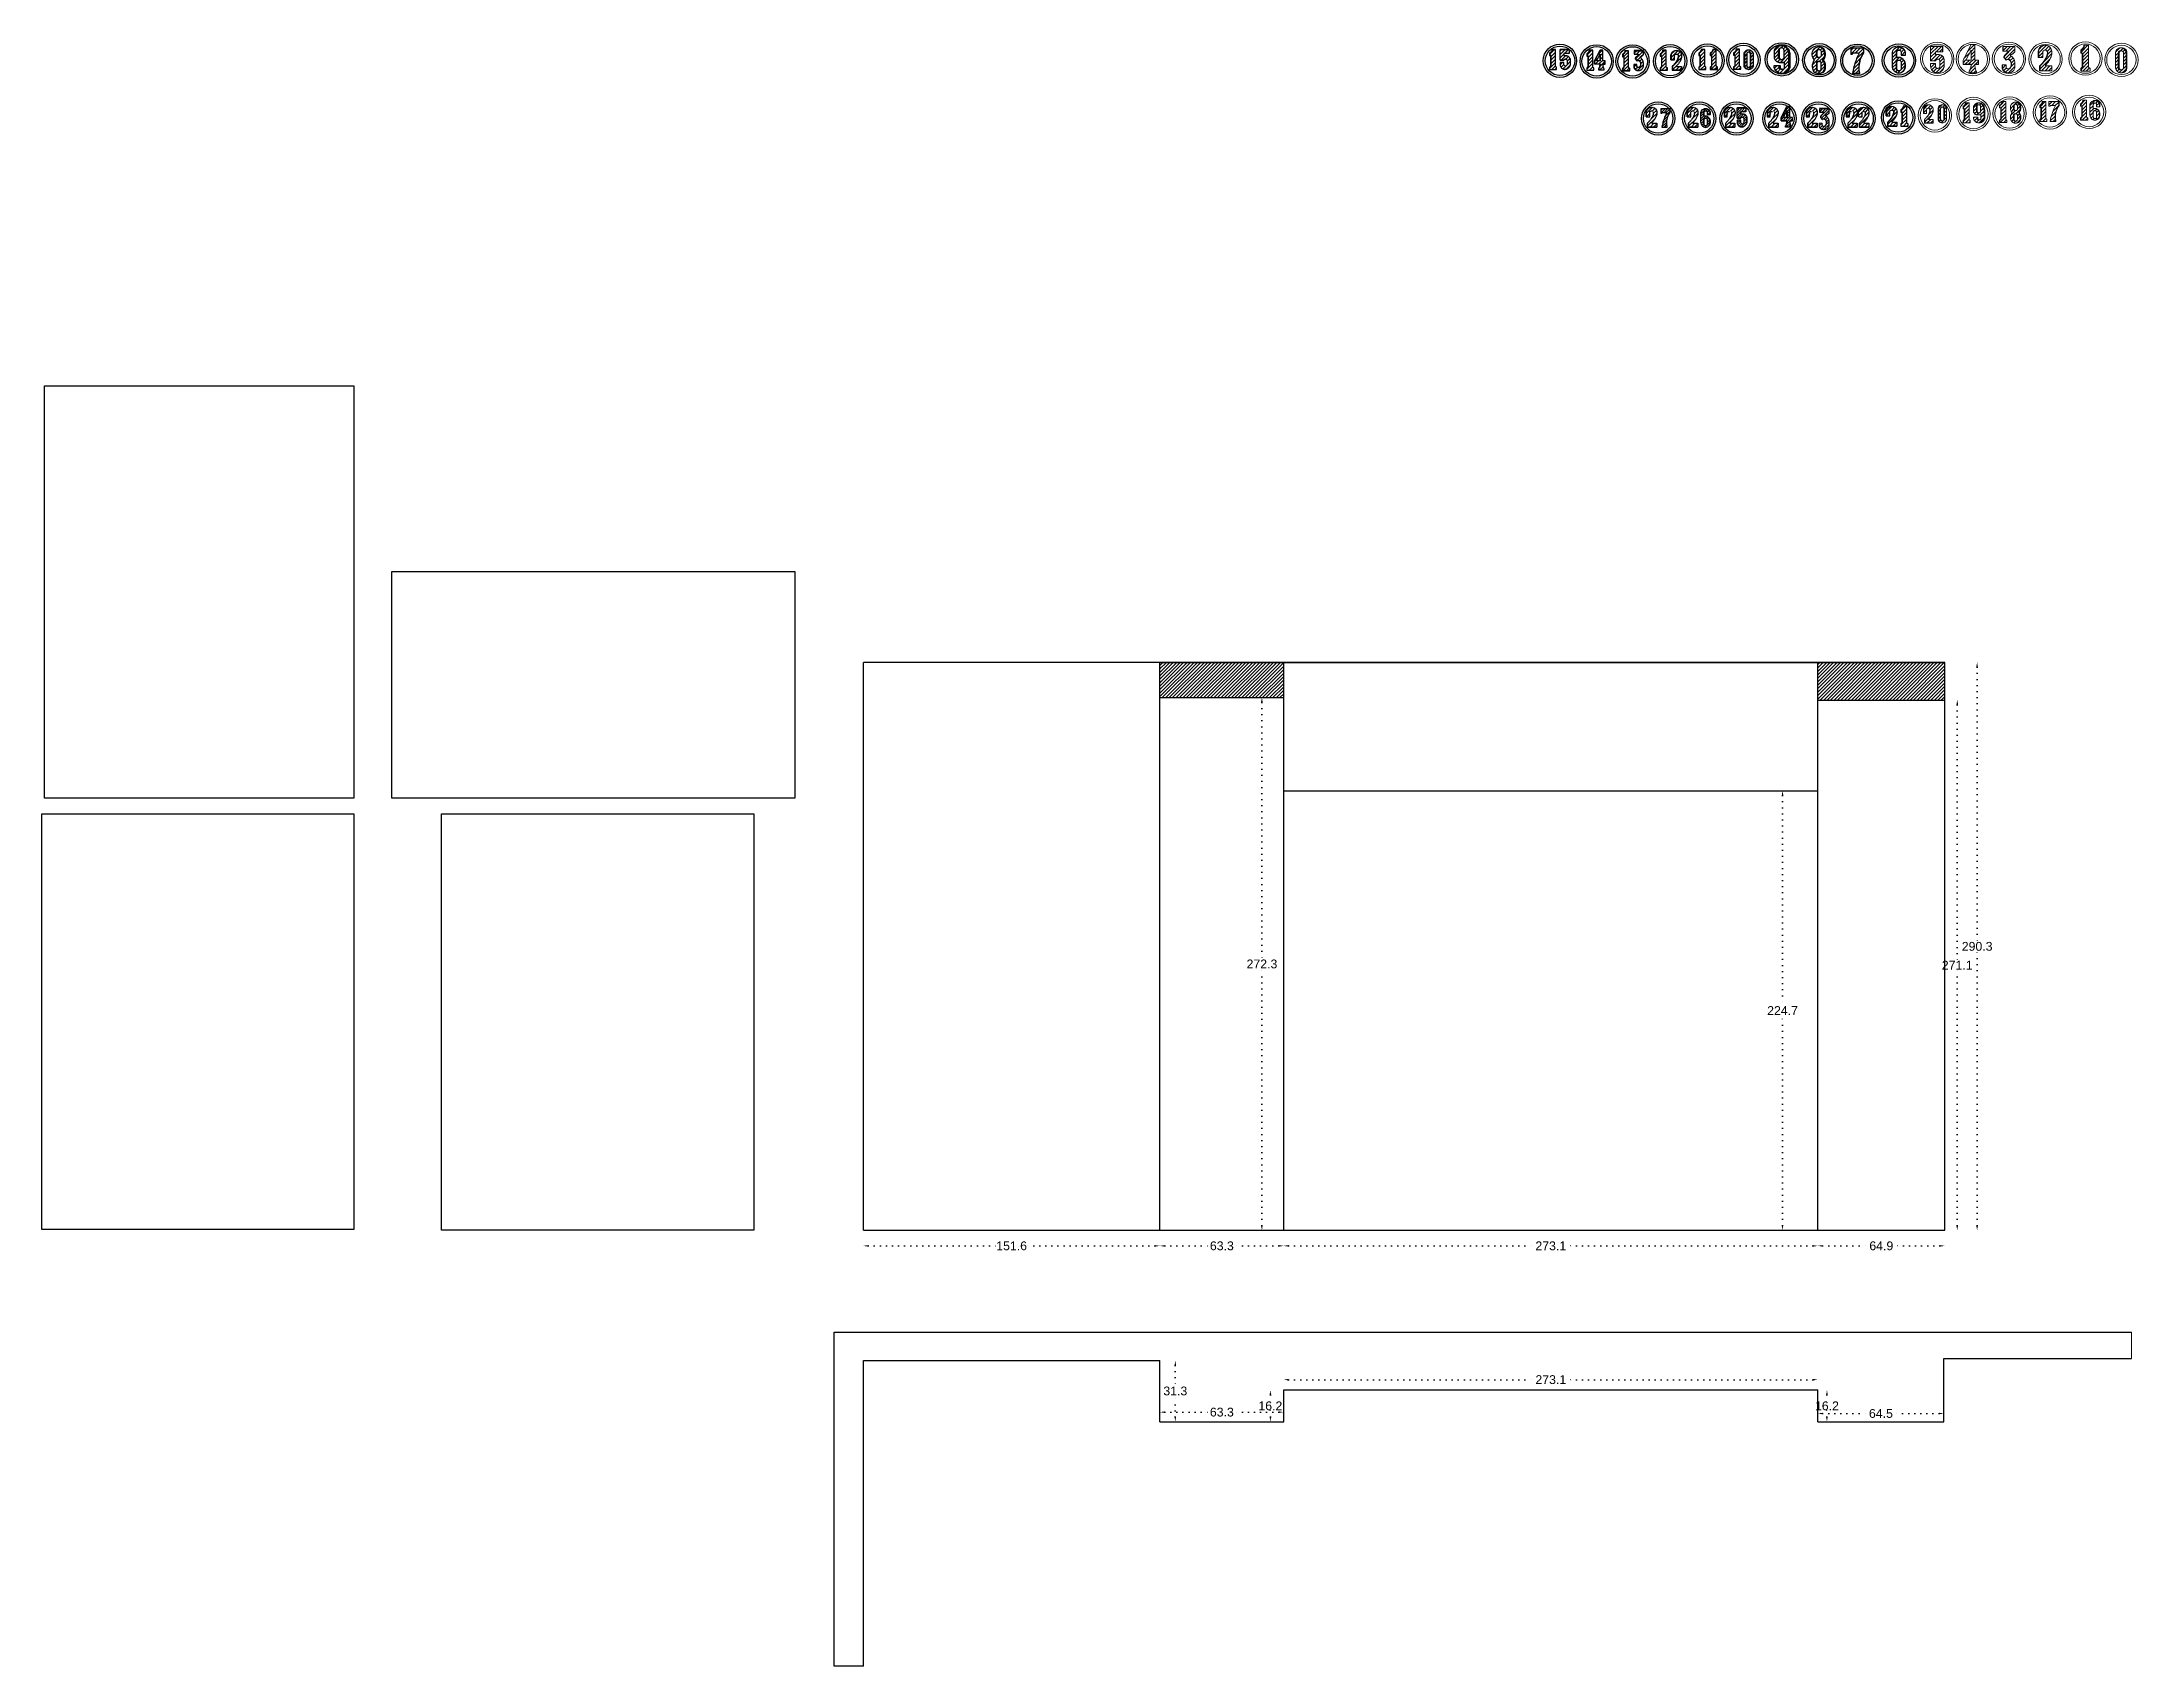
# Model space of a CAD drawing. Header units: inches. Extents: x -212 to 2684, y -258 to 1343.
# Drawn here: x -212 to 859, y -224 to 606 of the extents above; entities that cross this region are included whole.
import ezdxf

# ---------------------------------------------------------------- set-up
doc = ezdxf.new("R2010")
doc.units = ezdxf.units.IN
doc.header["$MEASUREMENT"] = 0
doc.linetypes.add('ACAD_ISO07W100', pattern=[3, 0, -3])
doc.styles.get("Standard").update_dxf_attribs({"font": 'arial.ttf'})
doc.dimstyles.get("Standard").update_dxf_attribs({"dimtxt": 4.5, "dimasz": 2.5, "dimexe": 0.18, "dimexo": 0.0625, "dimgap": 0.09, "dimtad": 0, "dimtih": 1, "dimtoh": 1, "dimdec": 1, "dimzin": 0, "dimdsep": 46, "dimtxsty": 'Standard', "dimcen": 0.09, "dimse1": 1, "dimse2": 1, "dimadec": 0, "dimazin": 0, "dimtfac": 1, "dimtdec": 1, "dimtofl": 0, "dimtmove": 0, "dimatfit": 3, "dimfxl": 1, "dimtolj": 1, "dimtzin": 0, "dimarcsym": 0})
picture_1 = doc.add_image_def('image1.jpeg', size_in_pixel=(4032, 3024))
picture_2 = doc.add_image_def('image2.jpeg', size_in_pixel=(4032, 3024))
picture_3 = doc.add_image_def('image3.jpeg', size_in_pixel=(4032, 3024))
picture_4 = doc.add_image_def('image4.jpg', size_in_pixel=(3840, 2160))
pattern_1 = [(45, (3674.853, -606.098), (-0.88388348, 0.88388348), [])]

msp = doc.modelspace()

# ---------------------------------------------------------------- blocks, each defined once
blk = doc.blocks.new('*D1')
at = {"color": 0, "linetype": 'ACAD_ISO07W100', "lineweight": -2, "transparency": 16777216}
for p, q in [((210.2, -9.2), (276, -9.2)), ((356.8, -9.2), (291, -9.2))]:
    blk.add_line(p, q, dxfattribs=at)
at = {"color": 0, "transparency": 16777216}
for points in [[(210.2, -8.8), (210.2, -9.6), (207.7, -9.2)], [(356.8, -8.8), (356.8, -9.6), (359.3, -9.2)]]:
    blk.add_solid(points, dxfattribs=at)
at = {"layer": 'Defpoints', "color": 0, "transparency": 16777216}
for p in [(207.7, -1.2), (359.3, -1.2), (359.3, -9.2)]:
    blk.add_point(p, dxfattribs=at)
at = {"color": 0, "transparency": 16777216, "insert": (283.5, -9.2), "char_height": 4.5, "attachment_point": 5}
blk.add_mtext('\\A1;151.6', dxfattribs=at)
blk = doc.blocks.new('*D2')
at = {"color": 0, "linetype": 'ACAD_ISO07W100', "lineweight": -2, "transparency": 16777216}
for p, q in [((361.8, -9.2), (385, -9.2)), ((420.1, -9.2), (396.9, -9.2))]:
    blk.add_line(p, q, dxfattribs=at)
at = {"color": 0, "transparency": 16777216}
for points in [[(361.8, -8.8), (361.8, -9.6), (359.3, -9.2)], [(420.1, -8.8), (420.1, -9.6), (422.6, -9.2)]]:
    blk.add_solid(points, dxfattribs=at)
at = {"layer": 'Defpoints', "color": 0, "transparency": 16777216}
for p in [(359.3, -1.2), (422.6, -1.2), (422.6, -9.2)]:
    blk.add_point(p, dxfattribs=at)
at = {"color": 0, "transparency": 16777216, "insert": (391, -9.2), "char_height": 4.5, "attachment_point": 5}
blk.add_mtext('\\A1;63.3', dxfattribs=at)
blk = doc.blocks.new('*D3')
at = {"color": 0, "linetype": 'ACAD_ISO07W100', "lineweight": -2, "transparency": 16777216}
for p, q in [((425.1, -9.2), (551.9, -9.2)), ((693.2, -9.2), (566.4, -9.2))]:
    blk.add_line(p, q, dxfattribs=at)
at = {"color": 0, "transparency": 16777216}
for points in [[(425.1, -8.8), (425.1, -9.6), (422.6, -9.2)], [(693.2, -8.8), (693.2, -9.6), (695.7, -9.2)]]:
    blk.add_solid(points, dxfattribs=at)
at = {"layer": 'Defpoints', "color": 0, "transparency": 16777216}
for p in [(422.6, -1.2), (695.7, -1.2), (695.7, -9.2)]:
    blk.add_point(p, dxfattribs=at)
at = {"color": 0, "transparency": 16777216, "insert": (559.2, -9.2), "char_height": 4.5, "attachment_point": 5}
blk.add_mtext('\\A1;273.1', dxfattribs=at)
blk = doc.blocks.new('*D4')
at = {"color": 0, "linetype": 'ACAD_ISO07W100', "lineweight": -2, "transparency": 16777216}
for p, q in [((698.2, -9.2), (722.2, -9.2)), ((758.1, -9.2), (734.1, -9.2))]:
    blk.add_line(p, q, dxfattribs=at)
at = {"color": 0, "transparency": 16777216}
for points in [[(698.2, -8.8), (698.2, -9.6), (695.7, -9.2)], [(758.1, -8.8), (758.1, -9.6), (760.6, -9.2)]]:
    blk.add_solid(points, dxfattribs=at)
at = {"layer": 'Defpoints', "color": 0, "transparency": 16777216}
for p in [(695.7, -1.2), (760.6, -1.2), (760.6, -9.2)]:
    blk.add_point(p, dxfattribs=at)
at = {"color": 0, "transparency": 16777216, "insert": (728.2, -9.2), "char_height": 4.5, "attachment_point": 5}
blk.add_mtext('\\A1;64.9', dxfattribs=at)
blk = doc.blocks.new('*D5')
at = {"color": 0, "linetype": 'ACAD_ISO07W100', "lineweight": -2, "transparency": 16777216}
for p, q in [((411.5, 268.6), (411.5, 137.3)), ((411.5, 1.3), (411.5, 132.5))]:
    blk.add_line(p, q, dxfattribs=at)
at = {"color": 0, "transparency": 16777216}
for points in [[(411, 268.6), (411.9, 268.6), (411.5, 271.1)], [(411, 1.3), (411.9, 1.3), (411.5, -1.2)]]:
    blk.add_solid(points, dxfattribs=at)
at = {"layer": 'Defpoints', "color": 0, "transparency": 16777216}
for p in [(422.6, 271.1), (411.5, -1.2), (422.6, -1.2)]:
    blk.add_point(p, dxfattribs=at)
at = {"color": 0, "transparency": 16777216, "insert": (411.5, 134.9), "char_height": 4.5, "attachment_point": 5}
blk.add_mtext('\\A1;272.3', dxfattribs=at)
blk = doc.blocks.new('*D6')
at = {"color": 0, "linetype": 'ACAD_ISO07W100', "lineweight": -2, "transparency": 16777216}
for p, q in [((767, 267.4), (767, 136.7)), ((767, 1.3), (767, 132))]:
    blk.add_line(p, q, dxfattribs=at)
at = {"color": 0, "transparency": 16777216}
for points in [[(766.6, 267.4), (767.5, 267.4), (767, 269.9)], [(766.6, 1.3), (767.5, 1.3), (767, -1.2)]]:
    blk.add_solid(points, dxfattribs=at)
at = {"layer": 'Defpoints', "color": 0, "transparency": 16777216}
for p in [(760.2, 269.9), (767, 269.9), (760.2, -1.2)]:
    blk.add_point(p, dxfattribs=at)
at = {"color": 0, "transparency": 16777216, "insert": (767, 134.3), "char_height": 4.5, "attachment_point": 5}
blk.add_mtext('\\A1;271.1', dxfattribs=at)
blk = doc.blocks.new('*D7')
at = {"color": 0, "linetype": 'ACAD_ISO07W100', "lineweight": -2, "transparency": 16777216}
for p, q in [((777.2, 286.6), (777.2, 146.3)), ((777.2, 1.3), (777.2, 141.5))]:
    blk.add_line(p, q, dxfattribs=at)
at = {"color": 0, "transparency": 16777216}
for points in [[(776.7, 286.6), (777.6, 286.6), (777.2, 289.1)], [(776.7, 1.3), (777.6, 1.3), (777.2, -1.2)]]:
    blk.add_solid(points, dxfattribs=at)
at = {"layer": 'Defpoints', "color": 0, "transparency": 16777216}
for p in [(760.6, 289.1), (777.2, 289.1), (760.6, -1.2)]:
    blk.add_point(p, dxfattribs=at)
at = {"color": 0, "transparency": 16777216, "insert": (777.2, 143.9), "char_height": 4.5, "attachment_point": 5}
blk.add_mtext('\\A1;290.3', dxfattribs=at)
blk = doc.blocks.new('*D8')
at = {"color": 0, "linetype": 'ACAD_ISO07W100', "lineweight": -2, "transparency": 16777216}
for p, q in [((677.7, 221), (677.7, 113.5)), ((677.7, 1.3), (677.7, 108.8))]:
    blk.add_line(p, q, dxfattribs=at)
at = {"color": 0, "transparency": 16777216}
for points in [[(677.3, 221), (678.1, 221), (677.7, 223.5)], [(677.3, 1.3), (678.1, 1.3), (677.7, -1.2)]]:
    blk.add_solid(points, dxfattribs=at)
at = {"layer": 'Defpoints', "color": 0, "transparency": 16777216}
for p in [(677.7, 223.5), (695.7, 223.5), (760.2, -1.2)]:
    blk.add_point(p, dxfattribs=at)
at = {"color": 0, "transparency": 16777216, "insert": (677.7, 111.1), "char_height": 4.5, "attachment_point": 5}
blk.add_mtext('\\A1;224.7', dxfattribs=at)
blk = doc.blocks.new('*D9')
at = {"color": 0, "linetype": 'ACAD_ISO07W100', "lineweight": -2, "transparency": 16777216}
for p, q in [((415.8, -85.4), (415.8, -88.6)), ((415.8, -96.6), (415.8, -93.4))]:
    blk.add_line(p, q, dxfattribs=at)
at = {"color": 0, "transparency": 16777216}
for points in [[(415.4, -85.4), (416.2, -85.4), (415.8, -82.9)], [(415.4, -96.6), (416.2, -96.6), (415.8, -99.1)]]:
    blk.add_solid(points, dxfattribs=at)
at = {"layer": 'Defpoints', "color": 0, "transparency": 16777216}
for p in [(415.8, -82.9), (422.6, -82.9), (422.6, -99.1)]:
    blk.add_point(p, dxfattribs=at)
at = {"color": 0, "transparency": 16777216, "insert": (415.8, -91), "char_height": 4.5, "attachment_point": 5}
blk.add_mtext('\\A1;16.2', dxfattribs=at)
blk = doc.blocks.new('*D10')
at = {"color": 0, "linetype": 'ACAD_ISO07W100', "lineweight": -2, "transparency": 16777216}
for p, q in [((361.8, -94.2), (385, -94.2)), ((420.1, -94.2), (396.9, -94.2))]:
    blk.add_line(p, q, dxfattribs=at)
at = {"color": 0, "transparency": 16777216}
for points in [[(361.8, -93.8), (361.8, -94.6), (359.3, -94.2)], [(420.1, -93.8), (420.1, -94.6), (422.6, -94.2)]]:
    blk.add_solid(points, dxfattribs=at)
at = {"layer": 'Defpoints', "color": 0, "transparency": 16777216}
for p in [(422.6, -94.2), (359.3, -99.1), (422.6, -99.1)]:
    blk.add_point(p, dxfattribs=at)
at = {"color": 0, "transparency": 16777216, "insert": (391, -94.2), "char_height": 4.5, "attachment_point": 5}
blk.add_mtext('\\A1;63.3', dxfattribs=at)
blk = doc.blocks.new('*D11')
at = {"color": 0, "linetype": 'ACAD_ISO07W100', "lineweight": -2, "transparency": 16777216}
for p, q in [((367.2, -70.3), (367.2, -81)), ((367.2, -96.6), (367.2, -85.8))]:
    blk.add_line(p, q, dxfattribs=at)
at = {"color": 0, "transparency": 16777216}
for points in [[(366.8, -70.3), (367.6, -70.3), (367.2, -67.8)], [(366.8, -96.6), (367.6, -96.6), (367.2, -99.1)]]:
    blk.add_solid(points, dxfattribs=at)
at = {"layer": 'Defpoints', "color": 0, "transparency": 16777216}
for p in [(359.3, -67.8), (367.2, -67.8), (359.3, -99.1)]:
    blk.add_point(p, dxfattribs=at)
at = {"color": 0, "transparency": 16777216, "insert": (367.2, -83.4), "char_height": 4.5, "attachment_point": 5}
blk.add_mtext('\\A1;31.3', dxfattribs=at)
blk = doc.blocks.new('*D12')
at = {"color": 0, "linetype": 'ACAD_ISO07W100', "lineweight": -2, "transparency": 16777216}
for p, q in [((425.1, -77.6), (551.9, -77.6)), ((693.2, -77.6), (566.4, -77.6))]:
    blk.add_line(p, q, dxfattribs=at)
at = {"color": 0, "transparency": 16777216}
for points in [[(425.1, -77.2), (425.1, -78), (422.6, -77.6)], [(693.2, -77.2), (693.2, -78), (695.7, -77.6)]]:
    blk.add_solid(points, dxfattribs=at)
at = {"layer": 'Defpoints', "color": 0, "transparency": 16777216}
for p in [(422.6, -82.9), (695.7, -77.6), (695.7, -82.9)]:
    blk.add_point(p, dxfattribs=at)
at = {"color": 0, "transparency": 16777216, "insert": (559.2, -77.6), "char_height": 4.5, "attachment_point": 5}
blk.add_mtext('\\A1;273.1', dxfattribs=at)
blk = doc.blocks.new('*D13')
at = {"color": 0, "linetype": 'ACAD_ISO07W100', "lineweight": -2, "transparency": 16777216}
for p, q in [((700.4, -85.4), (700.4, -88.6)), ((700.4, -96.6), (700.4, -93.4))]:
    blk.add_line(p, q, dxfattribs=at)
at = {"color": 0, "transparency": 16777216}
for points in [[(700, -85.4), (700.8, -85.4), (700.4, -82.9)], [(700, -96.6), (700.8, -96.6), (700.4, -99.1)]]:
    blk.add_solid(points, dxfattribs=at)
at = {"layer": 'Defpoints', "color": 0, "transparency": 16777216}
for p in [(695.7, -82.9), (700.4, -82.9), (695.7, -99.1)]:
    blk.add_point(p, dxfattribs=at)
at = {"color": 0, "transparency": 16777216, "insert": (700.4, -91), "char_height": 4.5, "attachment_point": 5}
blk.add_mtext('\\A1;16.2', dxfattribs=at)
blk = doc.blocks.new('*D14')
at = {"color": 0, "linetype": 'ACAD_ISO07W100', "lineweight": -2, "transparency": 16777216}
for p, q in [((698.2, -94.9), (722, -94.9)), ((757.7, -94.9), (733.9, -94.9))]:
    blk.add_line(p, q, dxfattribs=at)
at = {"color": 0, "transparency": 16777216}
for points in [[(698.2, -94.5), (698.2, -95.3), (695.7, -94.9)], [(757.7, -94.5), (757.7, -95.3), (760.2, -94.9)]]:
    blk.add_solid(points, dxfattribs=at)
at = {"layer": 'Defpoints', "color": 0, "transparency": 16777216}
for p in [(760.2, -94.9), (695.7, -99.1), (760.2, -99.1)]:
    blk.add_point(p, dxfattribs=at)
at = {"color": 0, "transparency": 16777216, "insert": (728, -94.9), "char_height": 4.5, "attachment_point": 5}
blk.add_mtext('\\A1;64.5', dxfattribs=at)

# ---------------------------------------------------------------- dimensions: what is measured, and where the dimension line sits
for base, p1, p2, angle, picture, middle in [((777.15, 289.06), (760.61, -1.24), (760.61, 289.06), 270, '*D7', (777.15, 143.91)), ((411.46, -1.24), (422.61, 271.06), (422.61, -1.24), 90, '*D5', (411.46, 134.91)), ((367.21, -67.77), (359.31, -99.07), (359.31, -67.77), 270, '*D11', (367.21, -83.42)), ((415.77, -82.87), (422.61, -99.07), (422.61, -82.87), 270, '*D9', (415.77, -90.97))]:
    dim = msp.add_linear_dim(base=base, p1=p1, p2=p2, angle=angle, dimstyle='Standard')
    dim.commit()
    dim.dimension.update_dxf_attribs({"geometry": picture, "text_midpoint": middle})
for base, p1, p2, picture, middle in [((767.04, 269.86), (760.21, -1.24), (760.21, 269.86), '*D6', (767.04, 134.31)), ((677.69, 223.46), (760.21, -1.24), (695.71, 223.46), '*D8', (677.69, 111.11)), ((700.37, -82.87), (695.71, -99.07), (695.71, -82.87), '*D13', (700.37, -90.97))]:
    dim = msp.add_linear_dim(base=base, p1=p1, p2=p2, angle=270, dimstyle='Standard')
    dim.commit()
    dim.dimension.update_dxf_attribs({"geometry": picture, "text_midpoint": middle, "dimtype": 160})
for base, p1, p2, picture, middle in [((359.31, -9.22), (207.71, -1.24), (359.31, -1.24), '*D1', (283.51, -9.22)), ((422.61, -9.22), (359.31, -1.24), (422.61, -1.24), '*D2', (390.96, -9.22)), ((695.71, -9.22), (422.61, -1.24), (695.71, -1.24), '*D3', (559.16, -9.22)), ((760.61, -9.22), (695.71, -1.24), (760.61, -1.24), '*D4', (728.16, -9.22)), ((695.71, -77.58), (422.61, -82.87), (695.71, -82.87), '*D12', (559.16, -77.58)), ((422.61, -94.18), (359.31, -99.07), (422.61, -99.07), '*D10', (390.96, -94.18)), ((760.21, -94.88), (695.71, -99.07), (760.21, -99.07), '*D14', (727.96, -94.88))]:
    dim = msp.add_linear_dim(base=base, p1=p1, p2=p2, dimstyle='Standard')
    dim.commit()
    dim.dimension.update_dxf_attribs({"geometry": picture, "text_midpoint": middle})

# ---------------------------------------------------------------- hatches: boundary and pattern name
at = {"lineweight": 25}
h = msp.add_hatch(dxfattribs=at)
h.set_pattern_fill('ANSI31', color=256, scale=10)
h.set_pattern_definition(pattern_1)
h.paths.add_polyline_path([(562.03, 593.41), (561.96, 593.44), (561.89, 593.49), (561.82, 593.54), (561.76, 593.6), (561.71, 593.67), (561.67, 593.74), (561.64, 593.81), (561.61, 593.89), (561.6, 593.98), (561.59, 594.06), (561.59, 602.35), (560.04, 602.35), (560.01, 602.15), (559.97, 601.96), (559.92, 601.78), (559.85, 601.6), (559.76, 601.42), (559.66, 601.26), (559.54, 601.1), (559.41, 600.95), (559.27, 600.82), (559.12, 600.7), (558.95, 600.59), (558.78, 600.5), (558.78, 599.32), (559.12, 599.32), (559.38, 599.3), (559.38, 594.09), (559.37, 594.01), (559.35, 593.93), (559.32, 593.86), (559.29, 593.78), (559.24, 593.72), (559.19, 593.65), (559.14, 593.59), (559.07, 593.54), (559.01, 593.49), (558.94, 593.46), (558.86, 593.43), (558.78, 593.4), (558.78, 592.21), (562.19, 592.21), (562.19, 593.36), (562.11, 593.38)])
h = msp.add_hatch(dxfattribs=at)
h.set_pattern_fill('ANSI31', color=256, scale=10)
h.set_pattern_definition(pattern_1)
h.paths.add_polyline_path([(568.62, 598.45), (568.43, 598.66), (568.21, 598.84), (567.98, 598.99), (567.73, 599.12), (567.51, 599.19), (567.25, 599.25), (566.95, 599.27), (565.84, 599.27), (565.84, 600.34), (568.53, 600.34), (568.53, 602.4), (563.95, 602.4), (563.95, 596.88), (565.84, 596.88), (565.92, 597.05), (566.02, 597.19), (566.16, 597.32), (566.31, 597.41), (566.48, 597.46), (566.68, 597.48), (566.88, 597.46), (567.06, 597.4), (567.21, 597.31), (567.35, 597.19), (567.46, 597.04), (567.53, 596.88), (567.53, 594.77), (567.5, 594.56), (567.42, 594.36), (567.29, 594.18), (567.11, 594.05), (566.92, 593.97), (566.7, 593.94), (566.49, 593.97), (566.29, 594.05), (566.1, 594.2), (565.95, 594.39), (565.87, 594.58), (565.84, 594.8), (565.84, 595.82), (563.95, 595.82), (563.95, 594.77), (563.98, 594.43), (564.04, 594.09), (564.14, 593.81), (564.3, 593.51), (564.49, 593.23), (564.71, 592.98), (564.97, 592.76), (565.26, 592.57), (565.56, 592.43), (565.89, 592.33), (566.22, 592.27), (566.56, 592.26), (566.87, 592.32), (567.18, 592.42), (567.48, 592.55), (567.76, 592.7), (568.02, 592.89), (568.26, 593.1), (568.48, 593.34), (568.67, 593.6), (568.83, 593.88), (568.96, 594.18), (569.06, 594.48), (569.12, 594.8), (569.12, 596.88), (569.12, 597.16), (569.09, 597.44), (569.02, 597.72), (568.91, 597.98), (568.78, 598.22)])
h = msp.add_hatch(dxfattribs=at)
h.set_pattern_fill('ANSI31', color=256, scale=10)
h.set_pattern_definition(pattern_1)
h.paths.add_polyline_path([(581.09, 593.07), (581.01, 593.11), (580.94, 593.15), (580.88, 593.21), (580.82, 593.26), (580.77, 593.33), (580.73, 593.4), (580.69, 593.48), (580.67, 593.56), (580.65, 593.64), (580.65, 593.73), (580.65, 602.01), (579.09, 602.01), (579.07, 601.82), (579.03, 601.63), (578.98, 601.44), (578.9, 601.26), (578.82, 601.09), (578.71, 600.92), (578.6, 600.76), (578.47, 600.62), (578.33, 600.48), (578.17, 600.36), (578.01, 600.26), (577.84, 600.16), (577.84, 598.99), (578.18, 598.99), (578.44, 598.97), (578.44, 593.76), (578.42, 593.68), (578.41, 593.6), (578.38, 593.52), (578.34, 593.45), (578.3, 593.38), (578.25, 593.32), (578.19, 593.26), (578.13, 593.2), (578.06, 593.16), (577.99, 593.12), (577.92, 593.09), (577.84, 593.07), (577.84, 591.88), (581.25, 591.88), (581.25, 593.03), (581.17, 593.05)])
h = msp.add_hatch(dxfattribs=at)
h.set_pattern_fill('ANSI31', color=256, scale=10)
h.set_pattern_definition(pattern_1)
h.paths.add_polyline_path([(585.73, 602.06), (584.41, 602.06), (581.57, 596.55), (581.57, 595), (584.41, 595), (584.41, 594.77), (584.4, 594.57), (584.39, 594.37), (584.36, 594.18), (584.33, 593.98), (584.29, 593.79), (584.24, 593.6), (584.18, 593.41), (584.1, 593.22), (584.03, 593.04), (583.94, 592.86), (583.84, 592.69), (583.74, 592.52), (583.74, 591.93), (586.33, 591.93), (586.33, 592.48), (586.23, 592.67), (586.15, 592.87), (586.07, 593.07), (586, 593.28), (585.94, 593.48), (585.88, 593.69), (585.83, 593.91), (585.8, 594.12), (585.77, 594.33), (585.74, 594.55), (585.73, 594.76), (585.73, 595), (587.08, 595), (587.08, 596.54), (585.73, 596.54)])
h.paths.add_polyline_path([(584.37, 600.01), (584.41, 599.98), (584.41, 596.55), (584.37, 596.54), (582.56, 596.54)], flags=16)
h = msp.add_hatch(dxfattribs=at)
h.set_pattern_fill('ANSI31', color=256, scale=10)
h.set_pattern_definition(pattern_1)
h.paths.add_polyline_path([(599.37, 592.82), (599.3, 592.86), (599.23, 592.9), (599.16, 592.95), (599.1, 593.01), (599.05, 593.08), (599.01, 593.15), (598.97, 593.23), (598.95, 593.31), (598.94, 593.39), (598.93, 593.47), (598.93, 601.76), (597.38, 601.76), (597.35, 601.57), (597.31, 601.38), (597.26, 601.19), (597.18, 601.01), (597.1, 600.83), (596.99, 600.67), (596.88, 600.51), (596.75, 600.37), (596.61, 600.23), (596.45, 600.11), (596.29, 600), (596.12, 599.91), (596.12, 598.74), (596.46, 598.74), (596.72, 598.72), (596.72, 593.51), (596.71, 593.43), (596.69, 593.35), (596.66, 593.27), (596.62, 593.2), (596.58, 593.13), (596.53, 593.06), (596.48, 593), (596.41, 592.95), (596.35, 592.91), (596.27, 592.87), (596.2, 592.84), (596.12, 592.82), (596.12, 591.62), (599.53, 591.62), (599.53, 592.78), (599.45, 592.79)])
h = msp.add_hatch(dxfattribs=at)
h.set_pattern_fill('ANSI31', color=256, scale=10)
h.set_pattern_definition(pattern_1)
h.paths.add_polyline_path([(606.57, 601.81), (602.03, 601.81), (602.03, 600.05), (604.01, 600.05), (604.11, 600.02), (604.11, 599.72), (602.71, 598.31), (602.63, 598.21), (602.59, 598.15), (602.55, 598.1), (602.52, 598.04), (602.5, 597.98), (602.48, 597.91), (602.46, 597.85), (602.45, 597.78), (602.43, 597.65), (602.43, 597.58), (603.26, 596.62), (603.28, 596.65), (603.39, 596.72), (603.5, 596.78), (603.62, 596.83), (603.74, 596.85), (603.87, 596.86), (603.98, 596.86), (604.1, 596.85), (604.23, 596.83), (604.35, 596.78), (604.46, 596.73), (604.56, 596.65), (604.65, 596.56), (604.8, 596.38), (604.94, 596.17), (605.05, 595.96), (605.13, 595.73), (605.2, 595.5), (605.24, 595.26), (605.25, 595.01), (605.24, 594.77), (605.2, 594.53), (605.14, 594.3), (605.05, 594.07), (604.94, 593.85), (604.87, 593.69), (604.76, 593.55), (604.62, 593.44), (604.47, 593.35), (604.36, 593.31), (604.19, 593.26), (604.01, 593.24), (603.83, 593.26), (603.66, 593.31), (603.51, 593.4), (603.37, 593.52), (603.26, 593.66), (603.18, 593.82), (603.18, 594.73), (601.81, 594.73), (601.81, 593.26), (601.9, 593.03), (602.03, 592.81), (602.17, 592.61), (602.33, 592.42), (602.51, 592.25), (602.71, 592.1), (602.92, 591.97), (603.15, 591.86), (603.38, 591.78), (603.63, 591.72), (603.87, 591.68), (604.12, 591.67), (604.42, 591.7), (604.72, 591.76), (605, 591.85), (605.21, 591.95), (605.44, 592.08), (605.68, 592.27), (605.9, 592.48), (606.09, 592.71), (606.26, 592.97), (606.39, 593.24), (606.5, 593.53), (606.57, 593.82), (606.57, 595.36), (606.55, 595.66), (606.51, 595.95), (606.45, 596.24), (606.36, 596.52), (606.25, 596.8), (606.12, 597.06), (605.96, 597.31), (605.78, 597.55), (605.59, 597.77), (605.37, 597.98), (605.14, 598.16), (604.89, 598.32), (604.89, 598.63), (605.05, 598.68), (605.21, 598.74), (605.37, 598.81), (605.52, 598.89), (605.67, 598.97), (605.81, 599.06), (605.95, 599.16), (606.09, 599.27), (606.21, 599.38), (606.34, 599.5), (606.45, 599.62), (606.57, 599.75)])
h = msp.add_hatch(dxfattribs=at)
h.set_pattern_fill('ANSI31', color=256, scale=10)
h.set_pattern_definition(pattern_1)
h.paths.add_polyline_path([(618.64, 593.02), (618.56, 593.06), (618.49, 593.1), (618.42, 593.16), (618.37, 593.22), (618.31, 593.28), (618.27, 593.35), (618.24, 593.43), (618.21, 593.51), (618.2, 593.59), (618.19, 593.68), (618.19, 601.96), (616.64, 601.96), (616.62, 601.77), (616.58, 601.58), (616.52, 601.39), (616.45, 601.21), (616.36, 601.04), (616.26, 600.87), (616.14, 600.71), (616.01, 600.57), (615.87, 600.43), (615.72, 600.31), (615.56, 600.21), (615.38, 600.11), (615.38, 598.94), (615.72, 598.94), (615.98, 598.92), (615.98, 593.71), (615.97, 593.63), (615.95, 593.55), (615.92, 593.47), (615.89, 593.4), (615.84, 593.33), (615.79, 593.27), (615.74, 593.21), (615.68, 593.16), (615.61, 593.11), (615.54, 593.07), (615.46, 593.04), (615.38, 593.02), (615.38, 591.83), (618.8, 591.83), (618.8, 592.98), (618.71, 593)])
h = msp.add_hatch(dxfattribs=at)
h.set_pattern_fill('ANSI31', color=256, scale=10)
h.set_pattern_definition(pattern_1)
h.paths.add_polyline_path([(626.07, 593.77), (623.51, 593.77), (623.51, 594.08), (623.77, 594.32), (624.02, 594.58), (624.26, 594.85), (624.49, 595.13), (624.71, 595.42), (624.91, 595.72), (625.11, 596.03), (625.29, 596.34), (625.45, 596.66), (625.6, 596.99), (625.74, 597.32), (625.79, 597.45), (625.87, 597.66), (625.94, 597.87), (626, 598.09), (626.04, 598.3), (626.07, 598.52), (626.1, 598.75), (626.11, 598.97), (626.11, 599.19), (626.09, 599.42), (626.07, 599.64), (625.86, 600.39), (625.43, 601.06), (624.84, 601.57), (624.2, 601.87), (623.53, 601.96), (622.76, 601.85), (622.06, 601.53), (621.47, 601.02), (621.05, 600.36), (620.84, 599.61), (620.85, 598.83), (620.85, 597.05), (622.45, 597.05), (622.45, 599.4), (622.6, 599.68), (622.81, 599.88), (623.07, 600.01), (623.35, 600.06), (623.53, 600.03), (623.64, 600.01), (623.64, 600.01), (623.82, 599.98), (624.07, 599.85), (624.28, 599.65), (624.41, 599.4), (624.46, 599.12), (624.46, 598.94), (624.45, 598.76), (624.44, 598.58), (624.41, 598.4), (624.38, 598.22), (624.33, 598.04), (624.28, 597.87), (624.22, 597.7), (624.15, 597.53), (624.08, 597.36), (623.99, 597.17), (623.82, 596.83), (623.63, 596.49), (623.43, 596.15), (623.22, 595.83), (622.99, 595.51), (622.76, 595.2), (622.51, 594.9), (622.25, 594.61), (621.98, 594.33), (621.7, 594.07), (621.41, 593.81), (621.41, 591.83), (626.07, 591.83)])
h = msp.add_hatch(dxfattribs=at)
h.set_pattern_fill('ANSI31', color=256, scale=10)
h.set_pattern_definition(pattern_1)
h.paths.add_polyline_path([(638.34, 593.47), (638.27, 593.51), (638.2, 593.55), (638.13, 593.61), (638.07, 593.67), (638.02, 593.73), (637.98, 593.8), (637.94, 593.88), (637.92, 593.96), (637.91, 594.04), (637.9, 594.13), (637.9, 602.41), (636.35, 602.41), (636.32, 602.22), (636.28, 602.03), (636.23, 601.84), (636.15, 601.66), (636.07, 601.49), (635.96, 601.32), (635.85, 601.17), (635.72, 601.02), (635.58, 600.89), (635.42, 600.76), (635.26, 600.66), (635.09, 600.56), (635.09, 599.39), (635.43, 599.39), (635.69, 599.37), (635.69, 594.16), (635.68, 594.08), (635.66, 594), (635.63, 593.92), (635.59, 593.85), (635.55, 593.78), (635.5, 593.72), (635.45, 593.66), (635.38, 593.61), (635.32, 593.56), (635.24, 593.52), (635.17, 593.49), (635.09, 593.47), (635.09, 592.28), (638.5, 592.28), (638.5, 593.43), (638.42, 593.45)])
h = msp.add_hatch(dxfattribs=at)
h.set_pattern_fill('ANSI31', color=256, scale=10)
h.set_pattern_definition(pattern_1)
h.paths.add_polyline_path([(644.27, 593.47), (644.19, 593.51), (644.12, 593.55), (644.06, 593.61), (644, 593.67), (643.95, 593.73), (643.91, 593.8), (643.87, 593.88), (643.85, 593.96), (643.83, 594.04), (643.83, 594.13), (643.83, 602.41), (642.27, 602.41), (642.25, 602.22), (642.21, 602.03), (642.15, 601.84), (642.08, 601.66), (641.99, 601.49), (641.89, 601.32), (641.78, 601.17), (641.65, 601.02), (641.5, 600.89), (641.35, 600.76), (641.19, 600.66), (641.02, 600.56), (641.02, 599.39), (641.36, 599.39), (641.61, 599.37), (641.61, 594.16), (641.6, 594.08), (641.58, 594), (641.56, 593.92), (641.52, 593.85), (641.48, 593.78), (641.43, 593.72), (641.37, 593.66), (641.31, 593.61), (641.24, 593.56), (641.17, 593.52), (641.1, 593.49), (641.02, 593.47), (641.02, 592.28), (644.43, 592.28), (644.43, 593.43), (644.35, 593.45)])
h = msp.add_hatch(dxfattribs=at)
h.set_pattern_fill('ANSI31', color=256, scale=10)
h.set_pattern_definition(pattern_1)
h.paths.add_polyline_path([(656.2, 593.52), (656.13, 593.56), (656.05, 593.6), (655.99, 593.66), (655.93, 593.72), (655.88, 593.78), (655.84, 593.85), (655.8, 593.93), (655.78, 594.01), (655.76, 594.09), (655.76, 594.18), (655.76, 602.46), (654.2, 602.46), (654.18, 602.27), (654.14, 602.08), (654.09, 601.89), (654.01, 601.71), (653.93, 601.54), (653.82, 601.37), (653.71, 601.22), (653.58, 601.07), (653.44, 600.94), (653.28, 600.81), (653.12, 600.71), (652.95, 600.61), (652.95, 599.44), (653.29, 599.44), (653.55, 599.42), (653.55, 594.21), (653.54, 594.13), (653.52, 594.05), (653.49, 593.97), (653.45, 593.9), (653.41, 593.83), (653.36, 593.77), (653.3, 593.71), (653.24, 593.66), (653.17, 593.61), (653.1, 593.57), (653.03, 593.54), (652.95, 593.52), (652.95, 592.33), (656.36, 592.33), (656.36, 593.48), (656.28, 593.5)])
h = msp.add_hatch(dxfattribs=at)
h.set_pattern_fill('ANSI31', color=256, scale=10)
h.set_pattern_definition(pattern_1)
h.paths.add_polyline_path([(658.39, 600.47), (658.39, 593.72), (658.6, 593.27), (658.91, 592.88), (659.28, 592.56), (659.72, 592.32), (660.19, 592.17), (660.68, 592.12), (660.95, 592.15), (661.34, 592.27), (661.77, 592.51), (662.15, 592.84), (662.46, 593.23), (662.68, 593.68), (662.68, 600.5), (662.5, 601), (662.21, 601.44), (661.83, 601.81), (661.38, 602.08), (660.94, 602.23), (660.68, 602.26), (660.16, 602.2), (659.67, 602.04), (659.23, 601.76), (658.85, 601.4), (658.57, 600.96)])
h.paths.add_polyline_path([(661.25, 593.75), (660.5, 593.17), (659.55, 593.56), (659.47, 594.18), (659.47, 600.6), (660.23, 601.18), (660.58, 601.04), (660.98, 600.99), (661.25, 600.33)], flags=16)
h = msp.add_hatch(dxfattribs=at)
h.set_pattern_fill('ANSI31', color=256, scale=10)
h.set_pattern_definition(pattern_1)
h.paths.add_polyline_path([(680.96, 597.31), (680.97, 597.5), (680.98, 597.96), (680.99, 598.43), (680.98, 598.9), (680.96, 599.36), (680.92, 599.91), (680.86, 600.42), (680.78, 600.93), (680.67, 601.43), (680.54, 601.93), (680.17, 602.63), (679.66, 603.25), (679.04, 603.76), (678.33, 604.14), (677.56, 604.37), (676.76, 604.45), (676.28, 604.4), (675.63, 604.2), (674.91, 603.82), (674.29, 603.31), (673.77, 602.68), (673.39, 601.97), (673.39, 598.25), (673.48, 597.91), (673.61, 597.59), (673.78, 597.28), (673.98, 597), (674.21, 596.74), (674.46, 596.5), (674.75, 596.3), (675.05, 596.13), (675.37, 595.99), (675.71, 595.9), (676.05, 595.84), (676.11, 595.84), (678.27, 595.84), (678.73, 595.82), (678.73, 593.17), (678.63, 592.93), (678.48, 592.72), (678.29, 592.55), (678.06, 592.42), (677.82, 592.34), (677.57, 592.32), (677.31, 592.34), (676.86, 592.4), (676.62, 592.47), (676.4, 592.6), (676.21, 592.77), (676.06, 592.98), (675.96, 593.21), (675.96, 594.23), (673.39, 594.23), (673.39, 593.17), (673.72, 592.32), (674.23, 591.57), (674.88, 590.95), (675.66, 590.48), (676.41, 590.22), (676.97, 590.16), (677.86, 590.26), (678.71, 590.55), (679.48, 591.01), (680.13, 591.63), (680.63, 592.37), (680.96, 593.21)])
h.paths.add_polyline_path([(678.2, 597.76), (677.99, 597.57), (677.75, 597.42), (677.49, 597.33), (677.21, 597.3), (676.93, 597.33), (676.66, 597.42), (676.42, 597.57), (676.22, 597.76), (676.06, 597.99), (675.95, 598.25), (675.95, 601.97), (676, 602.3), (676.12, 602.6), (676.32, 602.86), (676.58, 603.06), (676.88, 603.18), (677.21, 603.22), (677.53, 603.18), (677.83, 603.06), (678.09, 602.86), (678.29, 602.6), (678.42, 602.3), (678.46, 601.97), (678.46, 598.25), (678.35, 597.99)], flags=16)
h = msp.add_hatch(dxfattribs=at)
h.set_pattern_fill('ANSI31', color=256, scale=10)
h.set_pattern_definition(pattern_1)
h.paths.add_polyline_path([(698.36, 597.29), (698.43, 597.36), (698.75, 597.83), (699.01, 598.34), (699.2, 598.87), (699.31, 599.43), (699.35, 600), (699.31, 600.56), (699.2, 601.12), (699.01, 601.66), (698.75, 602.16), (698.43, 602.63), (698.04, 603.05), (697.4, 603.41), (696.7, 603.63), (695.97, 603.7), (695.42, 603.65), (694.86, 603.47), (694.21, 603.11), (693.82, 602.68), (693.49, 602.21), (693.23, 601.7), (693.04, 601.16), (692.92, 600.6), (692.88, 600.02), (692.92, 599.45), (693.04, 598.89), (693.23, 598.35), (693.49, 597.84), (693.82, 597.37), (693.89, 597.3), (693.89, 596.94), (693.59, 596.48), (693.34, 595.99), (693.14, 595.48), (693, 594.95), (692.91, 594.4), (692.88, 593.85), (692.91, 593.3), (693, 592.76), (693.14, 592.23), (693.34, 591.72), (693.59, 591.22), (693.97, 590.9), (694.39, 590.63), (694.84, 590.42), (695.27, 590.27), (695.48, 590.23), (695.97, 590.2), (696.46, 590.23), (696.95, 590.33), (697.42, 590.48), (697.86, 590.7), (698.28, 590.96), (698.66, 591.28), (698.9, 591.77), (699.1, 592.28), (699.24, 592.8), (699.32, 593.34), (699.35, 593.89), (699.32, 594.43), (699.24, 594.97), (699.1, 595.49), (698.9, 596), (698.66, 596.49), (698.36, 596.95)])
h.paths.add_polyline_path([(696.84, 596.16), (697.04, 596.05), (697.22, 595.91), (697.37, 595.74), (697.48, 595.54), (697.48, 592.53), (697.44, 592.25), (697.33, 591.99), (697.16, 591.76), (696.94, 591.59), (696.67, 591.48), (696.39, 591.44), (696.11, 591.48), (695.79, 591.54), (695.53, 591.64), (695.3, 591.81), (695.13, 592.04), (695.03, 592.3), (694.99, 592.57), (694.99, 595.56), (695.1, 595.75), (695.25, 595.92), (695.42, 596.06), (695.62, 596.17), (695.84, 596.23), (696.06, 596.25), (696.39, 596.24), (696.62, 596.22)], flags=16)
h.paths.add_polyline_path([(696.67, 598.3), (696.39, 598.27), (696.06, 598.26), (695.79, 598.29), (695.53, 598.4), (695.3, 598.57), (695.13, 598.79), (695.03, 599.05), (694.99, 599.33), (694.99, 601.32), (695.03, 601.6), (695.13, 601.86), (695.3, 602.08), (695.53, 602.25), (695.79, 602.36), (696.11, 602.41), (696.39, 602.44), (696.67, 602.41), (696.94, 602.3), (697.16, 602.13), (697.33, 601.9), (697.44, 601.64), (697.48, 601.36), (697.48, 599.35), (697.44, 599.07), (697.33, 598.81), (697.16, 598.59), (696.94, 598.41)], flags=16)
h = msp.add_hatch(dxfattribs=at)
h.set_pattern_fill('ANSI31', color=256, scale=10)
h.set_pattern_definition(pattern_1)
h.paths.add_polyline_path([(716.76, 594.74), (716.91, 595.64), (717.11, 596.53), (717.38, 597.39), (717.71, 598.24), (718.09, 599.07), (718.53, 599.86), (719.03, 600.62), (719.03, 603.07), (712.66, 603.07), (712.66, 600.08), (713.23, 600.08), (713.24, 600.16), (713.28, 600.3), (713.37, 600.43), (713.48, 600.53), (713.61, 600.59), (713.65, 600.6), (713.58, 600.58), (713.51, 600.54), (713.45, 600.5), (713.39, 600.45), (713.35, 600.4), (713.3, 600.34), (713.27, 600.27), (713.25, 600.2), (713.23, 600.13), (713.23, 600.08), (713.43, 600.08), (713.43, 600.2), (713.48, 600.34), (713.57, 600.46), (713.68, 600.56), (713.81, 600.63), (713.92, 600.65), (714, 600.66), (716.14, 600.66), (716.27, 600.63), (716.41, 600.56), (716.52, 600.46), (716.6, 600.34), (716.65, 600.2), (716.65, 600.08), (716.28, 599.3), (715.92, 598.5), (715.58, 597.7), (715.26, 596.89), (714.96, 596.07), (714.68, 595.24), (714.42, 594.41), (714.18, 593.57), (713.96, 592.73), (713.76, 591.88), (713.58, 591.02), (713.44, 590.23), (717, 590.23), (716.83, 591.12), (716.72, 592.02), (716.67, 592.93), (716.68, 593.84)])
h = msp.add_hatch(dxfattribs=at)
h.set_pattern_fill('ANSI31', color=256, scale=10)
h.set_pattern_definition(pattern_1)
h.paths.add_polyline_path([(739.37, 597.2), (739.16, 597.43), (738.92, 597.64), (738.67, 597.83), (738.4, 597.99), (738.12, 598.12), (737.82, 598.23), (737.51, 598.3), (737.2, 598.34), (736.89, 598.36), (736.67, 598.34), (736.4, 598.3), (736.09, 598.22), (735.96, 598.21), (735.96, 600.93), (736, 601.22), (736.11, 601.49), (736.29, 601.72), (736.52, 601.9), (736.79, 602.01), (736.92, 602.06), (737.22, 602.09), (737.51, 602.06), (737.78, 601.94), (738.01, 601.76), (738.19, 601.53), (738.3, 601.26), (738.34, 600.97), (738.34, 599.57), (740.4, 599.57), (740.4, 600.93), (740.17, 601.68), (739.77, 602.35), (739.23, 602.92), (738.58, 603.35), (737.84, 603.61), (737.08, 603.7), (737.07, 603.7), (736.29, 603.61), (735.62, 603.37), (735.01, 602.98), (734.47, 602.41), (734.07, 601.72), (733.84, 600.97), (733.84, 594.42), (733.84, 594.14), (733.86, 593.86), (733.89, 593.58), (733.93, 593.31), (733.99, 593.03), (734.06, 592.76), (734.11, 592.59), (734.37, 591.96), (734.76, 591.41), (735.26, 590.95), (735.76, 590.65), (736.36, 590.45), (737.03, 590.38), (737.7, 590.45), (738.34, 590.66), (738.92, 591.01), (739.1, 591.17), (739.37, 591.45), (739.81, 592.09), (740.14, 592.8), (740.33, 593.55), (740.4, 594.32), (740.33, 595.1), (740.14, 595.85), (739.81, 596.56)])
h.paths.add_polyline_path([(736, 596.1), (736.11, 596.36), (736.29, 596.6), (736.52, 596.77), (736.79, 596.88), (737.08, 596.92), (737.22, 596.92), (737.51, 596.88), (737.78, 596.77), (738.01, 596.59), (738.19, 596.36), (738.3, 596.08), (738.34, 595.79), (738.34, 592.59), (738.3, 592.3), (738.19, 592.03), (738.01, 591.8), (737.78, 591.62), (737.51, 591.5), (737.22, 591.47), (736.92, 591.5), (736.79, 591.56), (736.65, 591.62), (736.52, 591.67), (736.29, 591.85), (736.11, 592.08), (736, 592.35), (735.96, 592.64), (735.96, 595.81)], flags=16)
at = {"lineweight": 20}
h = msp.add_hatch(dxfattribs=at)
h.set_pattern_fill('ANSI31', color=0, scale=10)
h.set_pattern_definition(pattern_1)
h.paths.add_polyline_path([(759.61, 598.73), (759.36, 599.01), (759.08, 599.25), (758.76, 599.46), (758.43, 599.62), (758.14, 599.72), (757.8, 599.79), (757.4, 599.82), (755.93, 599.82), (755.93, 601.24), (759.49, 601.24), (759.49, 603.98), (753.42, 603.98), (753.42, 596.65), (755.93, 596.65), (756.03, 596.87), (756.17, 597.06), (756.35, 597.22), (756.55, 597.34), (756.78, 597.42), (757.04, 597.45), (757.31, 597.42), (757.54, 597.34), (757.75, 597.22), (757.93, 597.06), (758.07, 596.86), (758.17, 596.64), (758.17, 593.84), (758.13, 593.56), (758.02, 593.29), (757.85, 593.07), (757.62, 592.89), (757.35, 592.78), (757.07, 592.75), (756.78, 592.78), (756.52, 592.89), (756.27, 593.08), (756.08, 593.34), (755.97, 593.6), (755.93, 593.88), (755.93, 595.24), (753.42, 595.24), (753.42, 593.84), (753.45, 593.39), (753.54, 592.95), (753.67, 592.57), (753.87, 592.17), (754.13, 591.8), (754.43, 591.46), (754.77, 591.17), (755.15, 590.93), (755.56, 590.74), (755.99, 590.61), (756.43, 590.53), (756.88, 590.51), (757.3, 590.6), (757.71, 590.72), (758.1, 590.89), (758.47, 591.1), (758.82, 591.35), (759.14, 591.63), (759.43, 591.95), (759.68, 592.29), (759.89, 592.66), (760.07, 593.05), (760.2, 593.46), (760.29, 593.88), (760.29, 596.65), (760.28, 597.02), (760.24, 597.39), (760.14, 597.76), (760.01, 598.1), (759.83, 598.43)])
h = msp.add_hatch(dxfattribs=at)
h.set_pattern_fill('ANSI31', color=0, scale=10)
h.set_pattern_definition(pattern_1)
h.paths.add_polyline_path([(776.01, 604.94), (774.12, 604.94), (770.07, 597.04), (770.07, 594.83), (774.12, 594.83), (774.12, 594.5), (774.11, 594.21), (774.09, 593.93), (774.06, 593.65), (774.01, 593.37), (773.95, 593.09), (773.88, 592.82), (773.79, 592.55), (773.69, 592.28), (773.58, 592.02), (773.45, 591.77), (773.31, 591.52), (773.16, 591.28), (773.16, 590.43), (776.87, 590.43), (776.87, 591.22), (776.74, 591.5), (776.61, 591.78), (776.5, 592.07), (776.4, 592.36), (776.31, 592.66), (776.23, 592.96), (776.16, 593.26), (776.11, 593.56), (776.07, 593.87), (776.04, 594.18), (776.02, 594.49), (776.01, 594.83), (777.95, 594.83), (777.95, 597.04), (776.01, 597.04)])
h.paths.add_polyline_path([(774.07, 601.99), (774.12, 601.95), (774.12, 597.04), (774.07, 597.04), (771.48, 597.04)], flags=16)
h = msp.add_hatch(dxfattribs=at)
h.set_pattern_fill('ANSI31', color=0, scale=10)
h.set_pattern_definition(pattern_1)
h.paths.add_polyline_path([(796.51, 603.91), (790.47, 603.91), (790.47, 601.57), (793.1, 601.57), (793.25, 601.53), (793.25, 601.13), (791.38, 599.25), (791.27, 599.12), (791.22, 599.05), (791.17, 598.97), (791.13, 598.89), (791.1, 598.81), (791.07, 598.73), (791.05, 598.64), (791.03, 598.55), (791.01, 598.38), (791.01, 598.29), (792.11, 597.01), (792.14, 597.05), (792.28, 597.15), (792.43, 597.22), (792.59, 597.28), (792.75, 597.32), (792.92, 597.33), (793.07, 597.33), (793.23, 597.32), (793.4, 597.28), (793.56, 597.23), (793.7, 597.15), (793.84, 597.05), (793.96, 596.93), (794.16, 596.68), (794.34, 596.41), (794.49, 596.13), (794.6, 595.83), (794.69, 595.51), (794.74, 595.2), (794.76, 594.87), (794.74, 594.55), (794.69, 594.23), (794.61, 593.92), (794.5, 593.62), (794.35, 593.33), (794.25, 593.12), (794.1, 592.93), (793.93, 592.77), (793.72, 592.66), (793.58, 592.61), (793.35, 592.54), (793.11, 592.52), (792.88, 592.54), (792.65, 592.61), (792.44, 592.73), (792.26, 592.89), (792.11, 593.08), (792.01, 593.29), (792.01, 594.49), (790.18, 594.49), (790.18, 592.54), (790.31, 592.23), (790.47, 591.94), (790.66, 591.67), (790.88, 591.42), (791.12, 591.2), (791.38, 590.99), (791.67, 590.82), (791.96, 590.68), (792.28, 590.57), (792.6, 590.49), (792.93, 590.44), (793.26, 590.43), (793.66, 590.47), (794.05, 590.54), (794.43, 590.67), (794.71, 590.79), (795.01, 590.98), (795.33, 591.22), (795.62, 591.5), (795.88, 591.82), (796.1, 592.15), (796.28, 592.52), (796.41, 592.9), (796.51, 593.29), (796.51, 595.34), (796.49, 595.73), (796.44, 596.12), (796.35, 596.5), (796.24, 596.88), (796.09, 597.25), (795.91, 597.6), (795.7, 597.93), (795.47, 598.25), (795.21, 598.54), (794.92, 598.81), (794.61, 599.06), (794.28, 599.27), (794.28, 599.67), (794.5, 599.75), (794.71, 599.83), (794.92, 599.92), (795.12, 600.02), (795.31, 600.13), (795.51, 600.26), (795.69, 600.39), (795.87, 600.53), (796.04, 600.68), (796.2, 600.83), (796.36, 601), (796.51, 601.17)])
h = msp.add_hatch(dxfattribs=at)
h.set_pattern_fill('ANSI31', color=0, scale=10)
h.set_pattern_definition(pattern_1)
h.paths.add_polyline_path([(815.39, 594.03), (812.09, 594.03), (812.09, 594.42), (812.43, 594.74), (812.75, 595.08), (813.06, 595.43), (813.35, 595.79), (813.63, 596.16), (813.89, 596.54), (814.14, 596.93), (814.37, 597.34), (814.59, 597.75), (814.79, 598.17), (814.97, 598.6), (815.03, 598.77), (815.13, 599.04), (815.22, 599.31), (815.29, 599.59), (815.35, 599.87), (815.39, 600.15), (815.42, 600.44), (815.43, 600.73), (815.43, 601.01), (815.42, 601.3), (815.39, 601.58), (815.11, 602.56), (814.57, 603.41), (813.81, 604.08), (812.98, 604.46), (812.12, 604.58), (811.12, 604.44), (810.21, 604.02), (809.46, 603.36), (808.92, 602.52), (808.65, 601.55), (808.66, 600.55), (808.66, 598.25), (810.72, 598.25), (810.72, 601.28), (810.92, 601.64), (811.18, 601.9), (811.52, 602.07), (811.89, 602.12), (812.12, 602.09), (812.25, 602.07), (812.26, 602.06), (812.48, 602.03), (812.81, 601.87), (813.08, 601.61), (813.25, 601.28), (813.32, 600.92), (813.32, 600.68), (813.3, 600.45), (813.28, 600.22), (813.25, 599.99), (813.2, 599.76), (813.15, 599.53), (813.08, 599.3), (813, 599.08), (812.92, 598.87), (812.82, 598.66), (812.71, 598.41), (812.48, 597.97), (812.24, 597.53), (811.98, 597.1), (811.71, 596.68), (811.42, 596.27), (811.12, 595.88), (810.8, 595.49), (810.46, 595.12), (810.12, 594.76), (809.76, 594.41), (809.39, 594.08), (809.39, 591.52), (815.39, 591.52)])
h = msp.add_hatch(dxfattribs=at)
h.set_pattern_fill('ANSI31', color=256, scale=10)
h.set_pattern_definition(pattern_1)
h.paths.add_polyline_path([(834.7, 592.92), (834.61, 592.97), (834.51, 593.03), (834.43, 593.09), (834.35, 593.17), (834.29, 593.26), (834.23, 593.35), (834.19, 593.45), (834.16, 593.55), (834.14, 593.66), (834.13, 593.77), (834.13, 604.54), (832.11, 604.54), (832.08, 604.29), (832.03, 604.04), (831.96, 603.79), (831.86, 603.56), (831.75, 603.33), (831.62, 603.12), (831.46, 602.91), (831.3, 602.72), (831.11, 602.55), (830.91, 602.39), (830.7, 602.25), (830.48, 602.13), (830.48, 600.61), (830.92, 600.61), (831.25, 600.58), (831.25, 593.81), (831.24, 593.71), (831.22, 593.61), (831.18, 593.51), (831.13, 593.41), (831.08, 593.32), (831.01, 593.24), (830.94, 593.16), (830.86, 593.09), (830.77, 593.03), (830.68, 592.98), (830.58, 592.95), (830.48, 592.92), (830.48, 591.37), (834.91, 591.37), (834.91, 592.86), (834.81, 592.89)])
h = msp.add_hatch(dxfattribs=at)
h.set_pattern_fill('ANSI31', color=256, scale=10)
h.set_pattern_definition(pattern_1)
h.paths.add_polyline_path([(853.39, 592.72), (853.39, 601.23), (853.11, 601.79), (852.73, 602.28), (852.26, 602.69), (851.71, 602.99), (851.12, 603.18), (850.5, 603.24), (850.16, 603.2), (849.67, 603.05), (849.12, 602.75), (848.64, 602.34), (848.26, 601.84), (847.98, 601.28), (847.98, 592.68), (848.21, 592.06), (848.57, 591.5), (849.05, 591.04), (849.61, 590.69), (850.17, 590.5), (850.5, 590.47), (851.15, 590.54), (851.77, 590.75), (852.33, 591.1), (852.8, 591.55), (853.16, 592.1)])
h.paths.add_polyline_path([(849.78, 601.19), (850.73, 601.92), (851.91, 601.43), (852.02, 600.65), (852.02, 592.56), (851.06, 591.83), (850.62, 592.01), (850.12, 592.07), (849.78, 592.9)], flags=16)
at = {"lineweight": 25}
h = msp.add_hatch(dxfattribs=at)
h.set_pattern_fill('ANSI31', color=256, scale=10)
h.set_pattern_definition([(45, (3572.353, -606.098), (-0.8838835, 0.8838835), [])])
h.paths.add_polyline_path([(613.38, 564.73), (610.82, 564.73), (610.82, 565.03), (611.08, 565.28), (611.33, 565.53), (611.57, 565.8), (611.8, 566.08), (612.02, 566.37), (612.22, 566.67), (612.41, 566.97), (612.59, 567.29), (612.76, 567.61), (612.91, 567.93), (613.05, 568.27), (613.1, 568.4), (613.18, 568.6), (613.25, 568.82), (613.3, 569.03), (613.35, 569.25), (613.38, 569.47), (613.4, 569.69), (613.41, 569.92), (613.41, 570.14), (613.4, 570.36), (613.38, 570.58), (613.16, 571.34), (612.74, 572), (612.15, 572.52), (611.51, 572.81), (610.84, 572.91), (610.07, 572.8), (609.37, 572.47), (608.78, 571.96), (608.36, 571.3), (608.15, 570.56), (608.16, 569.78), (608.16, 567.99), (609.76, 567.99), (609.76, 570.34), (609.91, 570.63), (610.12, 570.83), (610.38, 570.96), (610.66, 571), (610.84, 570.97), (610.95, 570.96), (610.95, 570.95), (611.12, 570.93), (611.38, 570.8), (611.59, 570.6), (611.72, 570.35), (611.77, 570.07), (611.77, 569.88), (611.76, 569.7), (611.75, 569.52), (611.72, 569.34), (611.68, 569.16), (611.64, 568.99), (611.59, 568.81), (611.53, 568.64), (611.46, 568.47), (611.38, 568.31), (611.3, 568.12), (611.13, 567.78), (610.94, 567.44), (610.74, 567.1), (610.53, 566.78), (610.3, 566.46), (610.07, 566.15), (609.82, 565.85), (609.56, 565.56), (609.29, 565.29), (609.01, 565.02), (608.72, 564.76), (608.72, 562.78), (613.38, 562.78)])
h = msp.add_hatch(dxfattribs=at)
h.set_pattern_fill('ANSI31', color=256, scale=7.2)
h.set_pattern_definition([(45, (2748.2416, -298.58115), (-0.6363961, 0.6363961), [])])
h.paths.add_polyline_path([(618.42, 566.02), (618.52, 566.67), (618.67, 567.31), (618.86, 567.93), (619.1, 568.54), (619.37, 569.14), (619.69, 569.71), (620.05, 570.26), (620.05, 572.02), (615.47, 572.02), (615.47, 569.87), (615.87, 569.87), (615.88, 569.93), (615.91, 570.03), (615.97, 570.12), (616.05, 570.19), (616.15, 570.24), (616.17, 570.24), (616.12, 570.22), (616.08, 570.2), (616.03, 570.17), (615.99, 570.14), (615.96, 570.1), (615.93, 570.05), (615.9, 570), (615.89, 569.95), (615.88, 569.9), (615.87, 569.87), (616.02, 569.87), (616.02, 569.95), (616.06, 570.05), (616.12, 570.14), (616.2, 570.21), (616.29, 570.26), (616.37, 570.28), (616.43, 570.28), (617.97, 570.28), (618.06, 570.26), (618.16, 570.21), (618.24, 570.14), (618.3, 570.05), (618.33, 569.95), (618.34, 569.87), (618.07, 569.3), (617.81, 568.73), (617.56, 568.15), (617.33, 567.57), (617.12, 566.98), (616.92, 566.38), (616.73, 565.78), (616.56, 565.18), (616.4, 564.57), (616.26, 563.96), (616.13, 563.35), (616.02, 562.77), (618.59, 562.77), (618.46, 563.42), (618.38, 564.07), (618.35, 564.72), (618.36, 565.37)])
h = msp.add_hatch(dxfattribs=at)
h.set_pattern_fill('ANSI31', color=256, scale=10)
h.set_pattern_definition([(45, (3593.353, -606.098), (-0.8838835, 0.8838835), [])])
h.paths.add_polyline_path([(634.38, 564.73), (631.82, 564.73), (631.82, 565.03), (632.08, 565.28), (632.33, 565.53), (632.57, 565.8), (632.8, 566.08), (633.02, 566.37), (633.22, 566.67), (633.41, 566.97), (633.59, 567.29), (633.76, 567.61), (633.91, 567.93), (634.05, 568.27), (634.1, 568.4), (634.18, 568.6), (634.25, 568.82), (634.3, 569.03), (634.35, 569.25), (634.38, 569.47), (634.4, 569.69), (634.41, 569.92), (634.41, 570.14), (634.4, 570.36), (634.38, 570.58), (634.16, 571.34), (633.74, 572), (633.15, 572.52), (632.51, 572.81), (631.84, 572.91), (631.07, 572.8), (630.37, 572.47), (629.78, 571.96), (629.36, 571.3), (629.15, 570.56), (629.16, 569.78), (629.16, 567.99), (630.76, 567.99), (630.76, 570.34), (630.91, 570.63), (631.12, 570.83), (631.38, 570.96), (631.66, 571), (631.84, 570.97), (631.95, 570.96), (631.95, 570.95), (632.12, 570.93), (632.38, 570.8), (632.59, 570.6), (632.72, 570.35), (632.77, 570.07), (632.77, 569.88), (632.76, 569.7), (632.75, 569.52), (632.72, 569.34), (632.68, 569.16), (632.64, 568.99), (632.59, 568.81), (632.53, 568.64), (632.46, 568.47), (632.38, 568.31), (632.3, 568.12), (632.13, 567.78), (631.94, 567.44), (631.74, 567.1), (631.53, 566.78), (631.3, 566.46), (631.07, 566.15), (630.82, 565.85), (630.56, 565.56), (630.29, 565.29), (630.01, 565.02), (629.72, 564.76), (629.72, 562.78), (634.38, 562.78)])
h = msp.add_hatch(dxfattribs=at)
h.set_pattern_fill('ANSI31', color=256, scale=7.2)
h.set_pattern_definition([(45, (2753.4981, -298.8549), (-0.6363961, 0.6363961), [])])
h.paths.add_polyline_path([(639.95, 567.52), (639.8, 567.69), (639.63, 567.84), (639.45, 567.97), (639.25, 568.09), (639.05, 568.18), (638.83, 568.26), (638.61, 568.31), (638.39, 568.34), (638.16, 568.35), (638.01, 568.34), (637.81, 568.31), (637.59, 568.25), (637.5, 568.25), (637.5, 570.21), (637.52, 570.41), (637.6, 570.61), (637.73, 570.77), (637.9, 570.9), (638.09, 570.98), (638.19, 571.02), (638.4, 571.04), (638.61, 571.02), (638.8, 570.94), (638.97, 570.81), (639.1, 570.64), (639.18, 570.44), (639.21, 570.23), (639.21, 569.22), (640.69, 569.22), (640.69, 570.21), (640.53, 570.74), (640.24, 571.23), (639.85, 571.64), (639.38, 571.95), (638.85, 572.14), (638.3, 572.2), (638.29, 572.2), (637.73, 572.14), (637.25, 571.96), (636.81, 571.68), (636.42, 571.27), (636.13, 570.78), (635.97, 570.23), (635.97, 565.52), (635.97, 565.32), (635.98, 565.12), (636.01, 564.92), (636.04, 564.72), (636.08, 564.52), (636.12, 564.32), (636.16, 564.2), (636.35, 563.75), (636.63, 563.35), (636.99, 563.02), (637.35, 562.8), (637.78, 562.66), (638.27, 562.61), (638.75, 562.66), (639.21, 562.81), (639.63, 563.06), (639.76, 563.18), (639.95, 563.38), (640.27, 563.84), (640.5, 564.35), (640.65, 564.89), (640.69, 565.45), (640.65, 566.01), (640.5, 566.55), (640.27, 567.06)])
h.paths.add_polyline_path([(637.52, 566.72), (637.6, 566.92), (637.73, 567.08), (637.9, 567.21), (638.09, 567.29), (638.3, 567.32), (638.4, 567.32), (638.61, 567.29), (638.8, 567.21), (638.97, 567.08), (639.1, 566.91), (639.18, 566.72), (639.21, 566.51), (639.21, 564.2), (639.18, 563.99), (639.1, 563.8), (638.97, 563.63), (638.8, 563.5), (638.61, 563.42), (638.4, 563.39), (638.19, 563.42), (638.09, 563.46), (637.99, 563.5), (637.9, 563.54), (637.73, 563.67), (637.6, 563.83), (637.52, 564.03), (637.5, 564.23), (637.5, 566.52)], flags=16)
h = msp.add_hatch(dxfattribs=at)
h.set_pattern_fill('ANSI31', color=256, scale=10)
h.set_pattern_definition([(45, (3612.353, -606.098), (-0.8838835, 0.8838835), [])])
h.paths.add_polyline_path([(653.38, 564.73), (650.82, 564.73), (650.82, 565.03), (651.08, 565.28), (651.33, 565.53), (651.57, 565.8), (651.8, 566.08), (652.02, 566.37), (652.22, 566.67), (652.41, 566.97), (652.59, 567.29), (652.76, 567.61), (652.91, 567.93), (653.05, 568.27), (653.1, 568.4), (653.18, 568.6), (653.25, 568.82), (653.3, 569.03), (653.35, 569.25), (653.38, 569.47), (653.4, 569.69), (653.41, 569.92), (653.41, 570.14), (653.4, 570.36), (653.38, 570.58), (653.16, 571.34), (652.74, 572), (652.15, 572.52), (651.51, 572.81), (650.84, 572.91), (650.07, 572.8), (649.37, 572.47), (648.78, 571.96), (648.36, 571.3), (648.15, 570.56), (648.16, 569.78), (648.16, 567.99), (649.76, 567.99), (649.76, 570.34), (649.91, 570.63), (650.12, 570.83), (650.38, 570.96), (650.66, 571), (650.84, 570.97), (650.95, 570.96), (650.95, 570.95), (651.12, 570.93), (651.38, 570.8), (651.59, 570.6), (651.72, 570.35), (651.77, 570.07), (651.77, 569.88), (651.76, 569.7), (651.75, 569.52), (651.72, 569.34), (651.68, 569.16), (651.64, 568.99), (651.59, 568.81), (651.53, 568.64), (651.46, 568.47), (651.38, 568.31), (651.3, 568.12), (651.13, 567.78), (650.94, 567.44), (650.74, 567.1), (650.53, 566.78), (650.3, 566.46), (650.07, 566.15), (649.82, 565.85), (649.56, 565.56), (649.29, 565.29), (649.01, 565.02), (648.72, 564.76), (648.72, 562.78), (653.38, 562.78)])
h = msp.add_hatch(dxfattribs=at)
h.set_pattern_fill('ANSI31', color=256, scale=7.2)
h.set_pattern_definition([(45, (2757.89805, -298.7329), (-0.6363961, 0.6363961), [])])
h.paths.add_polyline_path([(658.93, 568.75), (658.74, 568.94), (658.54, 569.12), (658.31, 569.27), (658.07, 569.38), (657.86, 569.46), (657.62, 569.51), (657.33, 569.53), (656.27, 569.53), (656.27, 570.55), (658.84, 570.55), (658.84, 572.52), (654.47, 572.52), (654.47, 567.25), (656.27, 567.25), (656.34, 567.4), (656.44, 567.54), (656.57, 567.66), (656.72, 567.75), (656.89, 567.8), (657.08, 567.82), (657.27, 567.8), (657.43, 567.74), (657.58, 567.66), (657.71, 567.54), (657.81, 567.4), (657.88, 567.24), (657.88, 565.23), (657.86, 565.02), (657.78, 564.83), (657.65, 564.67), (657.49, 564.54), (657.3, 564.46), (657.09, 564.43), (656.89, 564.46), (656.7, 564.54), (656.52, 564.68), (656.38, 564.86), (656.3, 565.05), (656.27, 565.25), (656.27, 566.23), (654.47, 566.23), (654.47, 565.23), (654.49, 564.9), (654.55, 564.58), (654.65, 564.31), (654.79, 564.02), (654.98, 563.75), (655.19, 563.51), (655.44, 563.3), (655.71, 563.13), (656.01, 562.99), (656.31, 562.89), (656.63, 562.84), (656.96, 562.83), (657.26, 562.89), (657.55, 562.98), (657.84, 563.1), (658.1, 563.25), (658.35, 563.43), (658.58, 563.63), (658.79, 563.86), (658.97, 564.11), (659.13, 564.38), (659.25, 564.66), (659.35, 564.95), (659.41, 565.25), (659.41, 567.25), (659.41, 567.52), (659.37, 567.78), (659.31, 568.04), (659.21, 568.29), (659.08, 568.53)])
h = msp.add_hatch(dxfattribs=at)
h.set_pattern_fill('ANSI31', color=256, scale=10)
h.set_pattern_definition([(45, (3634.353, -606.098), (-0.8838835, 0.8838835), [])])
h.paths.add_polyline_path([(675.38, 564.73), (672.82, 564.73), (672.82, 565.03), (673.08, 565.28), (673.33, 565.53), (673.57, 565.8), (673.8, 566.08), (674.02, 566.37), (674.22, 566.67), (674.41, 566.97), (674.59, 567.29), (674.76, 567.61), (674.91, 567.93), (675.05, 568.27), (675.1, 568.4), (675.18, 568.6), (675.25, 568.82), (675.3, 569.03), (675.35, 569.25), (675.38, 569.47), (675.4, 569.69), (675.41, 569.92), (675.41, 570.14), (675.4, 570.36), (675.38, 570.58), (675.16, 571.34), (674.74, 572), (674.15, 572.52), (673.51, 572.81), (672.84, 572.91), (672.07, 572.8), (671.37, 572.47), (670.78, 571.96), (670.36, 571.3), (670.15, 570.56), (670.16, 569.78), (670.16, 567.99), (671.76, 567.99), (671.76, 570.34), (671.91, 570.63), (672.12, 570.83), (672.38, 570.96), (672.66, 571), (672.84, 570.97), (672.95, 570.96), (672.95, 570.95), (673.12, 570.93), (673.38, 570.8), (673.59, 570.6), (673.72, 570.35), (673.77, 570.07), (673.77, 569.88), (673.76, 569.7), (673.75, 569.52), (673.72, 569.34), (673.68, 569.16), (673.64, 568.99), (673.59, 568.81), (673.53, 568.64), (673.46, 568.47), (673.38, 568.31), (673.3, 568.12), (673.13, 567.78), (672.94, 567.44), (672.74, 567.1), (672.53, 566.78), (672.3, 566.46), (672.07, 566.15), (671.82, 565.85), (671.56, 565.56), (671.29, 565.29), (671.01, 565.02), (670.72, 564.76), (670.72, 562.78), (675.38, 562.78)])
h = msp.add_hatch(dxfattribs=at)
h.set_pattern_fill('ANSI31', color=256, scale=7.2)
h.set_pattern_definition([(45, (2768.52825, -298.68365), (-0.6363961, 0.6363961), [])])
h.paths.add_polyline_path([(681.36, 573.27), (680, 573.27), (677.08, 567.58), (677.08, 565.98), (680, 565.98), (680, 565.75), (680, 565.54), (679.98, 565.34), (679.96, 565.13), (679.92, 564.93), (679.88, 564.73), (679.83, 564.54), (679.76, 564.34), (679.69, 564.15), (679.61, 563.96), (679.52, 563.78), (679.42, 563.6), (679.31, 563.43), (679.31, 562.81), (681.98, 562.81), (681.98, 563.38), (681.89, 563.58), (681.8, 563.79), (681.71, 564), (681.64, 564.21), (681.58, 564.42), (681.52, 564.64), (681.47, 564.85), (681.43, 565.07), (681.4, 565.29), (681.38, 565.52), (681.37, 565.74), (681.36, 565.98), (682.76, 565.98), (682.76, 567.57), (681.36, 567.57)])
h.paths.add_polyline_path([(679.96, 571.14), (680, 571.11), (680, 567.58), (679.96, 567.57), (678.1, 567.57)], flags=16)
h = msp.add_hatch(dxfattribs=at)
h.set_pattern_fill('ANSI31', color=256, scale=10)
h.set_pattern_definition([(45, (3654.353, -606.098), (-0.8838835, 0.8838835), [])])
h.paths.add_polyline_path([(695.38, 564.73), (692.82, 564.73), (692.82, 565.03), (693.08, 565.28), (693.33, 565.53), (693.57, 565.8), (693.8, 566.08), (694.02, 566.37), (694.22, 566.67), (694.41, 566.97), (694.59, 567.29), (694.76, 567.61), (694.91, 567.93), (695.05, 568.27), (695.1, 568.4), (695.18, 568.6), (695.25, 568.82), (695.3, 569.03), (695.35, 569.25), (695.38, 569.47), (695.4, 569.69), (695.41, 569.92), (695.41, 570.14), (695.4, 570.36), (695.38, 570.58), (695.16, 571.34), (694.74, 572), (694.15, 572.52), (693.51, 572.81), (692.84, 572.91), (692.07, 572.8), (691.37, 572.47), (690.78, 571.96), (690.36, 571.3), (690.15, 570.56), (690.16, 569.78), (690.16, 567.99), (691.76, 567.99), (691.76, 570.34), (691.91, 570.63), (692.12, 570.83), (692.38, 570.96), (692.66, 571), (692.84, 570.97), (692.95, 570.96), (692.95, 570.95), (693.12, 570.93), (693.38, 570.8), (693.59, 570.6), (693.72, 570.35), (693.77, 570.07), (693.77, 569.88), (693.76, 569.7), (693.75, 569.52), (693.72, 569.34), (693.68, 569.16), (693.64, 568.99), (693.59, 568.81), (693.53, 568.64), (693.46, 568.47), (693.38, 568.31), (693.3, 568.12), (693.13, 567.78), (692.94, 567.44), (692.74, 567.1), (692.53, 566.78), (692.3, 566.46), (692.07, 566.15), (691.82, 565.85), (691.56, 565.56), (691.29, 565.29), (691.01, 565.02), (690.72, 564.76), (690.72, 562.78), (695.38, 562.78)])
h = msp.add_hatch(dxfattribs=at)
h.set_pattern_fill('ANSI31', color=256, scale=8)
h.set_pattern_definition([(45, (3004.2429, -395.7833), (-0.7071068, 0.7071068), [])])
h.paths.add_polyline_path([(701.56, 572.22), (696.74, 572.22), (696.74, 570.35), (698.84, 570.35), (698.96, 570.32), (698.96, 570), (697.47, 568.5), (697.38, 568.39), (697.33, 568.33), (697.3, 568.27), (697.27, 568.21), (697.24, 568.14), (697.22, 568.08), (697.2, 568.01), (697.18, 567.94), (697.17, 567.8), (697.17, 567.72), (698.05, 566.7), (698.08, 566.73), (698.19, 566.81), (698.3, 566.88), (698.43, 566.92), (698.56, 566.95), (698.7, 566.96), (698.81, 566.96), (698.95, 566.95), (699.08, 566.92), (699.2, 566.88), (699.32, 566.81), (699.43, 566.73), (699.53, 566.64), (699.69, 566.44), (699.83, 566.23), (699.95, 566), (700.04, 565.76), (700.11, 565.51), (700.15, 565.25), (700.17, 564.99), (700.15, 564.74), (700.11, 564.48), (700.05, 564.23), (699.96, 563.99), (699.84, 563.76), (699.76, 563.59), (699.64, 563.44), (699.5, 563.31), (699.33, 563.22), (699.22, 563.18), (699.04, 563.13), (698.85, 563.11), (698.66, 563.13), (698.48, 563.18), (698.31, 563.28), (698.17, 563.4), (698.05, 563.56), (697.97, 563.73), (697.97, 564.69), (696.5, 564.69), (696.5, 563.13), (696.61, 562.88), (696.74, 562.65), (696.89, 562.43), (697.06, 562.23), (697.26, 562.05), (697.47, 561.89), (697.69, 561.75), (697.93, 561.64), (698.18, 561.55), (698.44, 561.49), (698.7, 561.45), (698.97, 561.44), (699.28, 561.47), (699.6, 561.53), (699.9, 561.63), (700.13, 561.73), (700.37, 561.88), (700.63, 562.07), (700.86, 562.3), (701.06, 562.55), (701.24, 562.82), (701.38, 563.11), (701.49, 563.41), (701.56, 563.73), (701.56, 565.36), (701.55, 565.68), (701.51, 565.99), (701.44, 566.3), (701.35, 566.6), (701.23, 566.89), (701.09, 567.17), (700.92, 567.44), (700.73, 567.69), (700.52, 567.93), (700.3, 568.14), (700.05, 568.34), (699.79, 568.51), (699.79, 568.83), (699.96, 568.89), (700.13, 568.96), (700.29, 569.03), (700.45, 569.11), (700.61, 569.2), (700.77, 569.3), (700.91, 569.41), (701.06, 569.52), (701.19, 569.64), (701.32, 569.76), (701.45, 569.89), (701.56, 570.03)])
h = msp.add_hatch(dxfattribs=at)
h.set_pattern_fill('ANSI31', color=256, scale=10)
h.set_pattern_definition(pattern_1)
h.paths.add_polyline_path([(715.88, 564.73), (713.32, 564.73), (713.32, 565.03), (713.58, 565.28), (713.83, 565.53), (714.07, 565.8), (714.3, 566.08), (714.52, 566.37), (714.72, 566.67), (714.91, 566.97), (715.09, 567.29), (715.26, 567.61), (715.41, 567.93), (715.55, 568.27), (715.6, 568.4), (715.68, 568.6), (715.75, 568.82), (715.8, 569.03), (715.85, 569.25), (715.88, 569.47), (715.9, 569.69), (715.91, 569.92), (715.91, 570.14), (715.9, 570.36), (715.88, 570.58), (715.66, 571.34), (715.24, 572), (714.65, 572.52), (714.01, 572.81), (713.34, 572.91), (712.57, 572.8), (711.87, 572.47), (711.28, 571.96), (710.86, 571.3), (710.65, 570.56), (710.66, 569.78), (710.66, 567.99), (712.26, 567.99), (712.26, 570.34), (712.41, 570.63), (712.62, 570.83), (712.88, 570.96), (713.16, 571), (713.34, 570.97), (713.45, 570.96), (713.45, 570.95), (713.62, 570.93), (713.88, 570.8), (714.09, 570.6), (714.22, 570.35), (714.27, 570.07), (714.27, 569.88), (714.26, 569.7), (714.25, 569.52), (714.22, 569.34), (714.18, 569.16), (714.14, 568.99), (714.09, 568.81), (714.03, 568.64), (713.96, 568.47), (713.88, 568.31), (713.8, 568.12), (713.63, 567.78), (713.44, 567.44), (713.24, 567.1), (713.03, 566.78), (712.8, 566.46), (712.57, 566.15), (712.32, 565.85), (712.06, 565.56), (711.79, 565.29), (711.51, 565.02), (711.22, 564.76), (711.22, 562.78), (715.88, 562.78)])
h = msp.add_hatch(dxfattribs=at)
h.set_pattern_fill('ANSI31', color=256, scale=10)
h.set_pattern_definition(pattern_1)
h.paths.add_polyline_path([(721.78, 564.73), (719.22, 564.73), (719.22, 565.03), (719.48, 565.28), (719.74, 565.53), (719.97, 565.8), (720.2, 566.08), (720.42, 566.37), (720.62, 566.67), (720.82, 566.97), (721, 567.29), (721.16, 567.61), (721.32, 567.93), (721.46, 568.27), (721.5, 568.4), (721.58, 568.6), (721.65, 568.82), (721.71, 569.03), (721.75, 569.25), (721.79, 569.47), (721.81, 569.69), (721.82, 569.92), (721.82, 570.14), (721.81, 570.36), (721.78, 570.58), (721.57, 571.34), (721.15, 572), (720.56, 572.52), (719.91, 572.81), (719.24, 572.91), (718.48, 572.8), (717.77, 572.47), (717.18, 571.96), (716.77, 571.3), (716.56, 570.56), (716.56, 569.78), (716.56, 567.99), (718.16, 567.99), (718.16, 570.34), (718.31, 570.63), (718.52, 570.83), (718.78, 570.96), (719.07, 571), (719.24, 570.97), (719.35, 570.96), (719.36, 570.95), (719.53, 570.93), (719.78, 570.8), (719.99, 570.6), (720.12, 570.35), (720.17, 570.07), (720.17, 569.88), (720.17, 569.7), (720.15, 569.52), (720.12, 569.34), (720.09, 569.16), (720.04, 568.99), (719.99, 568.81), (719.93, 568.64), (719.86, 568.47), (719.79, 568.31), (719.7, 568.12), (719.53, 567.78), (719.34, 567.44), (719.14, 567.1), (718.93, 566.78), (718.71, 566.46), (718.47, 566.15), (718.22, 565.85), (717.96, 565.56), (717.69, 565.29), (717.42, 565.02), (717.13, 564.76), (717.13, 562.78), (721.78, 562.78)])
h = msp.add_hatch(dxfattribs=at)
h.set_pattern_fill('ANSI31', color=256, scale=10)
h.set_pattern_definition(pattern_1)
h.paths.add_polyline_path([(736.18, 565.19), (733.62, 565.19), (733.62, 565.49), (733.88, 565.74), (734.14, 566), (734.38, 566.27), (734.6, 566.55), (734.82, 566.84), (735.03, 567.14), (735.22, 567.44), (735.4, 567.76), (735.56, 568.08), (735.72, 568.4), (735.86, 568.74), (735.9, 568.87), (735.98, 569.07), (736.05, 569.29), (736.11, 569.5), (736.15, 569.72), (736.19, 569.94), (736.21, 570.16), (736.22, 570.39), (736.22, 570.61), (736.21, 570.83), (736.18, 571.05), (735.97, 571.81), (735.55, 572.47), (734.96, 572.99), (734.31, 573.28), (733.64, 573.38), (732.87, 573.27), (732.17, 572.95), (731.58, 572.43), (731.17, 571.78), (730.95, 571.03), (730.96, 570.25), (730.96, 568.46), (732.56, 568.46), (732.56, 570.81), (732.71, 571.1), (732.92, 571.3), (733.18, 571.43), (733.47, 571.47), (733.64, 571.44), (733.75, 571.43), (733.76, 571.43), (733.93, 571.4), (734.18, 571.27), (734.39, 571.07), (734.52, 570.82), (734.58, 570.54), (734.58, 570.35), (734.57, 570.17), (734.55, 569.99), (734.52, 569.81), (734.49, 569.63), (734.45, 569.46), (734.39, 569.28), (734.33, 569.11), (734.26, 568.94), (734.19, 568.78), (734.1, 568.59), (733.93, 568.24), (733.74, 567.9), (733.54, 567.57), (733.33, 567.25), (733.1, 566.93), (732.87, 566.62), (732.62, 566.32), (732.36, 566.03), (732.09, 565.75), (731.81, 565.48), (731.52, 565.22), (731.52, 563.24), (736.18, 563.24)])
h = msp.add_hatch(dxfattribs=at)
h.set_pattern_fill('ANSI31', color=256, scale=10)
h.set_pattern_definition(pattern_1)
h.paths.add_polyline_path([(741.68, 564.49), (741.61, 564.53), (741.54, 564.57), (741.47, 564.62), (741.41, 564.68), (741.36, 564.75), (741.32, 564.82), (741.29, 564.9), (741.26, 564.98), (741.25, 565.06), (741.24, 565.15), (741.24, 573.43), (739.69, 573.43), (739.67, 573.24), (739.63, 573.05), (739.57, 572.86), (739.5, 572.68), (739.41, 572.51), (739.31, 572.34), (739.19, 572.18), (739.06, 572.04), (738.92, 571.9), (738.77, 571.78), (738.6, 571.67), (738.43, 571.58), (738.43, 570.41), (738.77, 570.41), (739.03, 570.39), (739.03, 565.18), (739.02, 565.1), (739, 565.02), (738.97, 564.94), (738.94, 564.87), (738.89, 564.8), (738.84, 564.74), (738.79, 564.68), (738.73, 564.62), (738.66, 564.58), (738.59, 564.54), (738.51, 564.51), (738.43, 564.49), (738.43, 563.3), (741.85, 563.3), (741.85, 564.45), (741.76, 564.47)])
at = {"lineweight": 20}
h = msp.add_hatch(dxfattribs=at)
h.set_pattern_fill('ANSI31', color=0, scale=10)
h.set_pattern_definition(pattern_1)
h.paths.add_polyline_path([(754.68, 566.65), (752.35, 566.65), (752.35, 566.93), (752.58, 567.16), (752.81, 567.39), (753.03, 567.64), (753.24, 567.89), (753.44, 568.16), (753.62, 568.43), (753.8, 568.71), (753.96, 568.99), (754.11, 569.29), (754.25, 569.58), (754.38, 569.89), (754.42, 570.01), (754.5, 570.2), (754.56, 570.39), (754.61, 570.59), (754.65, 570.79), (754.68, 570.99), (754.7, 571.19), (754.71, 571.39), (754.71, 571.6), (754.7, 571.8), (754.68, 572), (754.48, 572.69), (754.1, 573.29), (753.56, 573.77), (752.98, 574.04), (752.36, 574.12), (751.66, 574.02), (751.02, 573.73), (750.48, 573.26), (750.1, 572.66), (749.91, 571.98), (749.92, 571.27), (749.92, 569.64), (751.38, 569.64), (751.38, 571.78), (751.51, 572.04), (751.7, 572.22), (751.94, 572.34), (752.2, 572.38), (752.36, 572.36), (752.46, 572.34), (752.47, 572.34), (752.62, 572.32), (752.86, 572.2), (753.04, 572.02), (753.17, 571.79), (753.21, 571.53), (753.21, 571.36), (753.21, 571.2), (753.19, 571.03), (753.17, 570.87), (753.13, 570.71), (753.09, 570.55), (753.05, 570.39), (752.99, 570.23), (752.93, 570.08), (752.86, 569.93), (752.78, 569.75), (752.62, 569.44), (752.45, 569.13), (752.27, 568.82), (752.08, 568.53), (751.87, 568.24), (751.66, 567.96), (751.43, 567.68), (751.19, 567.42), (750.95, 567.17), (750.69, 566.92), (750.43, 566.68), (750.43, 564.88), (754.68, 564.88)])
h = msp.add_hatch(dxfattribs=at)
h.set_pattern_fill('ANSI31', color=0, scale=10)
h.set_pattern_definition(pattern_1)
h.paths.add_polyline_path([(757.55, 572.49), (757.55, 566.33), (757.75, 565.93), (758.03, 565.57), (758.37, 565.28), (758.76, 565.06), (759.19, 564.92), (759.64, 564.88), (759.89, 564.9), (760.24, 565.01), (760.64, 565.23), (760.98, 565.53), (761.26, 565.89), (761.47, 566.3), (761.47, 572.52), (761.3, 572.97), (761.04, 573.37), (760.69, 573.71), (760.28, 573.96), (759.88, 574.1), (759.64, 574.12), (759.17, 574.07), (758.72, 573.92), (758.31, 573.67), (757.97, 573.34), (757.72, 572.94)])
h.paths.add_polyline_path([(760.16, 566.36), (759.47, 565.83), (758.62, 566.19), (758.54, 566.75), (758.54, 572.61), (759.23, 573.14), (759.55, 573.01), (759.91, 572.97), (760.16, 572.36)], flags=16)
h = msp.add_hatch(dxfattribs=at)
h.set_pattern_fill('ANSI31', color=0, scale=10)
h.set_pattern_definition(pattern_1)
h.paths.add_polyline_path([(773.52, 566.2), (773.44, 566.23), (773.37, 566.28), (773.3, 566.33), (773.25, 566.39), (773.2, 566.46), (773.15, 566.53), (773.12, 566.61), (773.09, 566.69), (773.08, 566.77), (773.07, 566.85), (773.07, 575.14), (771.52, 575.14), (771.5, 574.95), (771.46, 574.75), (771.4, 574.57), (771.33, 574.39), (771.24, 574.21), (771.14, 574.05), (771.02, 573.89), (770.89, 573.74), (770.75, 573.61), (770.6, 573.49), (770.44, 573.38), (770.26, 573.29), (770.26, 572.11), (770.6, 572.11), (770.86, 572.1), (770.86, 566.88), (770.85, 566.8), (770.83, 566.72), (770.8, 566.65), (770.77, 566.57), (770.73, 566.51), (770.68, 566.44), (770.62, 566.38), (770.56, 566.33), (770.49, 566.29), (770.42, 566.25), (770.34, 566.22), (770.26, 566.19), (770.26, 565), (773.68, 565), (773.68, 566.15), (773.6, 566.17)])
h = msp.add_hatch(dxfattribs=at)
h.set_pattern_fill('ANSI31', color=0, scale=10)
h.set_pattern_definition(pattern_1)
h.paths.add_polyline_path([(780.71, 570), (780.71, 570.13), (780.72, 570.46), (780.73, 570.79), (780.72, 571.12), (780.7, 571.46), (780.68, 571.84), (780.64, 572.21), (780.58, 572.57), (780.5, 572.92), (780.41, 573.28), (780.14, 573.78), (779.78, 574.22), (779.34, 574.58), (778.84, 574.85), (778.3, 575.01), (777.73, 575.07), (777.39, 575.03), (776.92, 574.89), (776.42, 574.62), (775.97, 574.26), (775.61, 573.81), (775.34, 573.31), (775.34, 570.67), (775.4, 570.43), (775.49, 570.2), (775.61, 569.98), (775.75, 569.78), (775.92, 569.59), (776.1, 569.43), (776.3, 569.28), (776.51, 569.16), (776.74, 569.07), (776.98, 569), (777.22, 568.96), (777.26, 568.95), (778.8, 568.95), (779.13, 568.94), (779.13, 567.06), (779.05, 566.89), (778.95, 566.75), (778.81, 566.62), (778.65, 566.53), (778.48, 566.48), (778.3, 566.46), (778.12, 566.48), (777.8, 566.51), (777.63, 566.57), (777.47, 566.66), (777.34, 566.78), (777.23, 566.93), (777.16, 567.09), (777.16, 567.81), (775.34, 567.81), (775.34, 567.06), (775.57, 566.46), (775.93, 565.93), (776.4, 565.49), (776.95, 565.15), (777.48, 564.97), (777.88, 564.93), (778.51, 565), (779.11, 565.2), (779.66, 565.53), (780.12, 565.97), (780.47, 566.5), (780.71, 567.09)])
h.paths.add_polyline_path([(778.75, 570.32), (778.6, 570.18), (778.43, 570.08), (778.24, 570.02), (778.04, 570), (777.85, 570.02), (777.66, 570.08), (777.49, 570.18), (777.34, 570.32), (777.23, 570.48), (777.16, 570.67), (777.16, 573.31), (777.19, 573.54), (777.27, 573.75), (777.42, 573.94), (777.6, 574.08), (777.81, 574.17), (778.04, 574.2), (778.27, 574.17), (778.49, 574.08), (778.67, 573.94), (778.81, 573.75), (778.9, 573.54), (778.93, 573.31), (778.93, 570.67), (778.86, 570.48)], flags=16)
h = msp.add_hatch(dxfattribs=at)
h.set_pattern_fill('ANSI31', color=0, scale=10)
h.set_pattern_definition(pattern_1)
h.paths.add_polyline_path([(792.29, 566.35), (792.21, 566.38), (792.14, 566.43), (792.07, 566.49), (792.01, 566.55), (791.95, 566.62), (791.91, 566.69), (791.87, 566.77), (791.85, 566.86), (791.83, 566.95), (791.83, 567.03), (791.83, 575.74), (790.19, 575.74), (790.17, 575.53), (790.13, 575.33), (790.07, 575.14), (789.99, 574.95), (789.9, 574.76), (789.79, 574.59), (789.67, 574.42), (789.54, 574.27), (789.39, 574.13), (789.23, 574), (789.06, 573.89), (788.88, 573.79), (788.88, 572.56), (789.23, 572.56), (789.5, 572.54), (789.5, 567.07), (789.49, 566.98), (789.47, 566.9), (789.44, 566.82), (789.41, 566.74), (789.36, 566.67), (789.31, 566.6), (789.25, 566.54), (789.18, 566.49), (789.11, 566.44), (789.04, 566.4), (788.96, 566.37), (788.88, 566.34), (788.88, 565.09), (792.46, 565.09), (792.46, 566.3), (792.37, 566.32)])
h = msp.add_hatch(dxfattribs=at)
h.set_pattern_fill('ANSI31', color=0, scale=10)
h.set_pattern_definition(pattern_1)
h.paths.add_polyline_path([(798.5, 570.39), (798.55, 570.45), (798.81, 570.82), (799.01, 571.22), (799.16, 571.64), (799.25, 572.08), (799.28, 572.52), (799.25, 572.97), (799.16, 573.41), (799.01, 573.83), (798.81, 574.23), (798.55, 574.6), (798.25, 574.93), (797.74, 575.21), (797.19, 575.38), (796.62, 575.44), (796.18, 575.4), (795.74, 575.26), (795.23, 574.97), (794.92, 574.64), (794.66, 574.27), (794.46, 573.87), (794.31, 573.44), (794.21, 573), (794.18, 572.55), (794.21, 572.09), (794.31, 571.65), (794.46, 571.22), (794.66, 570.82), (794.92, 570.45), (794.97, 570.4), (794.97, 570.12), (794.74, 569.76), (794.54, 569.37), (794.39, 568.96), (794.27, 568.55), (794.21, 568.12), (794.18, 567.68), (794.21, 567.25), (794.27, 566.82), (794.39, 566.41), (794.54, 566), (794.74, 565.61), (795.04, 565.36), (795.37, 565.15), (795.72, 564.98), (796.06, 564.87), (796.23, 564.83), (796.62, 564.81), (797, 564.83), (797.39, 564.91), (797.76, 565.03), (798.11, 565.2), (798.43, 565.41), (798.73, 565.66), (798.93, 566.04), (799.08, 566.44), (799.19, 566.86), (799.26, 567.28), (799.28, 567.71), (799.26, 568.14), (799.19, 568.56), (799.08, 568.98), (798.93, 569.38), (798.73, 569.76), (798.5, 570.12)])
h.paths.add_polyline_path([(797.3, 569.5), (797.46, 569.42), (797.6, 569.3), (797.71, 569.17), (797.8, 569.01), (797.8, 566.64), (797.77, 566.42), (797.69, 566.21), (797.55, 566.04), (797.38, 565.9), (797.17, 565.82), (796.95, 565.79), (796.73, 565.82), (796.47, 565.86), (796.27, 565.94), (796.09, 566.08), (795.96, 566.25), (795.87, 566.46), (795.84, 566.68), (795.84, 569.02), (795.93, 569.18), (796.05, 569.31), (796.19, 569.42), (796.34, 569.51), (796.51, 569.56), (796.69, 569.57), (796.95, 569.57), (797.13, 569.55)], flags=16)
h.paths.add_polyline_path([(797.17, 571.19), (796.95, 571.16), (796.69, 571.15), (796.47, 571.18), (796.27, 571.27), (796.09, 571.4), (795.96, 571.58), (795.87, 571.78), (795.84, 572), (795.84, 573.56), (795.87, 573.78), (795.96, 573.99), (796.09, 574.16), (796.27, 574.3), (796.47, 574.38), (796.73, 574.42), (796.95, 574.45), (797.17, 574.42), (797.38, 574.34), (797.55, 574.2), (797.69, 574.02), (797.77, 573.82), (797.8, 573.6), (797.8, 572.02), (797.77, 571.79), (797.69, 571.59), (797.55, 571.41), (797.38, 571.28)], flags=16)
h = msp.add_hatch(dxfattribs=at)
h.set_pattern_fill('ANSI31', color=0, scale=10)
h.set_pattern_definition(pattern_1)
h.paths.add_polyline_path([(812.73, 566.8), (812.65, 566.84), (812.58, 566.88), (812.52, 566.93), (812.46, 566.99), (812.41, 567.06), (812.37, 567.13), (812.33, 567.21), (812.31, 567.29), (812.29, 567.37), (812.29, 567.45), (812.29, 575.74), (810.73, 575.74), (810.71, 575.55), (810.67, 575.36), (810.61, 575.17), (810.54, 574.99), (810.46, 574.81), (810.35, 574.65), (810.24, 574.49), (810.11, 574.35), (809.97, 574.21), (809.81, 574.09), (809.65, 573.98), (809.48, 573.89), (809.48, 572.72), (809.82, 572.72), (810.07, 572.7), (810.07, 567.49), (810.06, 567.4), (810.04, 567.33), (810.02, 567.25), (809.98, 567.18), (809.94, 567.11), (809.89, 567.04), (809.83, 566.98), (809.77, 566.93), (809.7, 566.89), (809.63, 566.85), (809.56, 566.82), (809.48, 566.8), (809.48, 565.6), (812.89, 565.6), (812.89, 566.76), (812.81, 566.77)])
h = msp.add_hatch(dxfattribs=at)
h.set_pattern_fill('ANSI31', color=0, scale=10)
h.set_pattern_definition(pattern_1)
h.paths.add_polyline_path([(817.13, 569.17), (817.24, 569.87), (817.4, 570.57), (817.61, 571.26), (817.87, 571.93), (818.18, 572.58), (818.53, 573.2), (818.92, 573.8), (818.92, 575.74), (813.89, 575.74), (813.89, 573.38), (814.34, 573.38), (814.35, 573.44), (814.38, 573.55), (814.45, 573.65), (814.54, 573.73), (814.64, 573.78), (814.67, 573.79), (814.62, 573.77), (814.56, 573.74), (814.51, 573.71), (814.47, 573.67), (814.43, 573.63), (814.4, 573.58), (814.37, 573.53), (814.35, 573.47), (814.34, 573.41), (814.34, 573.38), (814.5, 573.38), (814.5, 573.47), (814.54, 573.58), (814.61, 573.68), (814.7, 573.76), (814.8, 573.81), (814.89, 573.83), (814.95, 573.83), (816.64, 573.83), (816.74, 573.81), (816.85, 573.76), (816.94, 573.68), (817, 573.58), (817.04, 573.47), (817.04, 573.38), (816.74, 572.76), (816.46, 572.13), (816.19, 571.5), (815.94, 570.86), (815.7, 570.21), (815.48, 569.56), (815.28, 568.9), (815.09, 568.24), (814.92, 567.57), (814.76, 566.9), (814.62, 566.23), (814.51, 565.6), (817.32, 565.6), (817.18, 566.31), (817.09, 567.02), (817.05, 567.73), (817.07, 568.45)])
h = msp.add_hatch(dxfattribs=at)
h.set_pattern_fill('ANSI31', color=256, scale=10)
h.set_pattern_definition(pattern_1)
h.paths.add_polyline_path([(833.58, 567.49), (833.5, 567.52), (833.43, 567.57), (833.37, 567.62), (833.31, 567.68), (833.26, 567.75), (833.22, 567.82), (833.18, 567.89), (833.16, 567.97), (833.14, 568.06), (833.14, 568.14), (833.14, 576.43), (831.58, 576.43), (831.56, 576.23), (831.52, 576.04), (831.46, 575.86), (831.39, 575.68), (831.3, 575.5), (831.2, 575.34), (831.09, 575.18), (830.96, 575.03), (830.81, 574.9), (830.66, 574.78), (830.5, 574.67), (830.33, 574.58), (830.33, 573.4), (830.67, 573.4), (830.92, 573.38), (830.92, 568.17), (830.91, 568.09), (830.89, 568.01), (830.87, 567.94), (830.83, 567.86), (830.79, 567.79), (830.74, 567.73), (830.68, 567.67), (830.62, 567.62), (830.55, 567.57), (830.48, 567.54), (830.41, 567.51), (830.33, 567.48), (830.33, 566.29), (833.74, 566.29), (833.74, 567.44), (833.66, 567.46)])
h = msp.add_hatch(dxfattribs=at)
h.set_pattern_fill('ANSI31', color=256, scale=10)
h.set_pattern_definition(pattern_1)
h.paths.add_polyline_path([(839.06, 571.39), (838.9, 571.57), (838.73, 571.73), (838.54, 571.87), (838.33, 571.99), (838.12, 572.09), (837.89, 572.17), (837.66, 572.22), (837.43, 572.25), (837.19, 572.26), (837.03, 572.26), (836.82, 572.22), (836.59, 572.16), (836.5, 572.15), (836.5, 574.2), (836.52, 574.42), (836.61, 574.62), (836.74, 574.8), (836.92, 574.93), (837.12, 575.01), (837.22, 575.05), (837.44, 575.08), (837.66, 575.05), (837.86, 574.96), (838.04, 574.83), (838.18, 574.65), (838.26, 574.45), (838.29, 574.23), (838.29, 573.18), (839.84, 573.18), (839.84, 574.2), (839.66, 574.76), (839.37, 575.27), (838.96, 575.7), (838.47, 576.02), (837.91, 576.22), (837.34, 576.29), (837.33, 576.29), (836.74, 576.22), (836.24, 576.04), (835.78, 575.74), (835.37, 575.31), (835.07, 574.8), (834.9, 574.23), (834.9, 569.3), (834.9, 569.09), (834.92, 568.88), (834.94, 568.67), (834.97, 568.46), (835.01, 568.26), (835.06, 568.05), (835.1, 567.93), (835.3, 567.45), (835.59, 567.04), (835.97, 566.69), (836.35, 566.47), (836.8, 566.32), (837.3, 566.26), (837.8, 566.32), (838.29, 566.48), (838.72, 566.73), (838.86, 566.86), (839.06, 567.06), (839.39, 567.55), (839.64, 568.08), (839.79, 568.65), (839.84, 569.23), (839.79, 569.81), (839.64, 570.38), (839.39, 570.91)])
h.paths.add_polyline_path([(836.52, 570.56), (836.61, 570.76), (836.74, 570.94), (836.92, 571.07), (837.12, 571.16), (837.34, 571.18), (837.44, 571.18), (837.66, 571.15), (837.86, 571.07), (838.04, 570.93), (838.18, 570.76), (838.26, 570.55), (838.29, 570.34), (838.29, 567.93), (838.26, 567.71), (838.18, 567.5), (838.04, 567.33), (837.86, 567.19), (837.66, 567.11), (837.44, 567.08), (837.22, 567.11), (837.12, 567.15), (837.02, 567.19), (836.92, 567.23), (836.74, 567.37), (836.61, 567.54), (836.52, 567.74), (836.5, 567.96), (836.5, 570.35)], flags=16)
h = msp.add_hatch()
h.set_pattern_fill('ANSI31', color=256, scale=10)
h.set_pattern_definition([(45, (25.8272, 0), (-0.8838835, 0.8838835), [])])
h.paths.add_polyline_path([(422.61, 289.06), (359.31, 289.06), (359.31, 271.06), (422.61, 271.06)])
h.paths.add_polyline_path([(760.61, 289.06), (695.71, 289.06), (695.71, 269.86), (760.61, 269.86)])

# ---------------------------------------------------------------- linework, layer by layer
at = {"lineweight": 25}
for p, q in [((558.78, 600.5), (558.78, 599.32)), ((565.87, 600.34), (565.87, 599.29)), ((568.53, 602.4), (568.53, 600.34)), ((584.41, 602.06), (585.73, 602.06)), ((601.9, 601.86), (601.9, 600.05)), ((602.03, 601.81), (602.03, 600.05)), ((635.09, 600.56), (635.09, 599.39)), ((641.02, 600.56), (641.02, 599.39)), ((652.95, 600.61), (652.95, 599.44)), ((736.92, 602.06), (737.22, 602.09)), ((558.78, 592.21), (562.19, 592.21)), ((563.95, 596.88), (565.84, 596.88)), ((566.29, 594.05), (566.12, 594.18)), ((566.49, 593.97), (566.29, 594.05)), ((566.7, 593.94), (566.49, 593.97)), ((566.7, 597.48), (566.88, 597.46)), ((566.92, 593.97), (566.7, 593.94)), ((566.88, 597.46), (567.06, 597.4)), ((567.11, 594.05), (566.92, 593.97)), ((567.06, 597.4), (567.21, 597.31)), ((567.29, 594.18), (567.11, 594.05)), ((567.21, 597.31), (567.35, 597.19)), ((567.42, 594.36), (567.29, 594.18)), ((567.35, 597.19), (567.46, 597.04)), ((567.5, 594.56), (567.42, 594.36)), ((567.46, 597.04), (567.53, 596.88)), ((567.53, 594.77), (567.5, 594.56)), ((567.53, 596.88), (567.53, 594.77)), ((577.84, 600.16), (577.84, 598.99)), ((577.84, 591.88), (581.25, 591.88)), ((584.37, 596.54), (584.37, 600.01)), ((596.12, 599.91), (596.12, 598.74)), ((596.12, 591.62), (599.53, 591.62)), ((601.9, 600.05), (602.03, 600.05)), ((602.03, 600.05), (604.01, 600.05)), ((604.01, 600.05), (604.11, 600.02)), ((604.11, 600.02), (604.11, 599.72)), ((604.36, 593.31), (604.19, 593.26)), ((615.38, 600.11), (615.38, 598.94)), ((615.38, 591.83), (618.8, 591.83)), ((635.09, 592.28), (638.5, 592.28)), ((641.02, 592.28), (644.43, 592.28)), ((652.95, 592.33), (656.36, 592.33)), ((696.17, 596.22), (695.95, 596.16)), ((696.39, 596.24), (696.17, 596.22)), ((713.44, 590.23), (717, 590.23)), ((638.19, 571.02), (638.4, 571.04)), ((656.3, 570.55), (656.3, 569.54)), ((658.84, 572.52), (658.84, 570.55)), ((679.96, 567.57), (679.96, 571.14)), ((680, 573.27), (681.36, 573.27)), ((696.6, 572.27), (696.6, 570.35)), ((696.6, 570.35), (696.74, 570.35)), ((696.74, 572.22), (696.74, 570.35)), ((696.74, 570.35), (698.84, 570.35)), ((698.84, 570.35), (698.96, 570.32)), ((698.96, 570.32), (698.96, 570)), ((738.43, 571.58), (738.43, 570.41)), ((654.47, 567.25), (656.27, 567.25)), ((657.09, 567.82), (657.27, 567.8)), ((657.27, 567.8), (657.43, 567.74)), ((657.43, 567.74), (657.58, 567.66)), ((657.58, 567.66), (657.71, 567.54)), ((657.71, 567.54), (657.81, 567.4)), ((657.81, 567.4), (657.88, 567.24)), ((657.88, 565.23), (657.86, 565.02)), ((657.88, 567.24), (657.88, 565.23))]:
    msp.add_line(p, q, dxfattribs=at)
at = {"color": 0, "lineweight": 20}
for p, q in [((755.97, 601.24), (755.97, 599.84)), ((759.49, 603.98), (759.49, 601.24)), ((774.07, 597.04), (774.07, 601.99)), ((774.12, 604.94), (776.01, 604.94)), ((790.3, 603.97), (790.3, 601.57)), ((790.3, 601.57), (790.47, 601.57)), ((790.47, 603.91), (790.47, 601.57)), ((790.47, 601.57), (793.1, 601.57)), ((793.1, 601.57), (793.25, 601.53)), ((793.25, 601.53), (793.25, 601.13)), ((753.42, 596.65), (755.93, 596.65)), ((756.52, 592.89), (756.29, 593.07)), ((756.78, 592.78), (756.52, 592.89)), ((757.07, 592.75), (756.78, 592.78)), ((757.07, 597.44), (757.31, 597.42)), ((757.35, 592.78), (757.07, 592.75)), ((757.31, 597.42), (757.54, 597.34)), ((757.62, 592.89), (757.35, 592.78)), ((757.54, 597.34), (757.75, 597.22)), ((757.85, 593.07), (757.62, 592.89)), ((757.75, 597.22), (757.93, 597.06)), ((758.02, 593.29), (757.85, 593.07)), ((757.93, 597.06), (758.07, 596.86)), ((758.13, 593.56), (758.02, 593.29)), ((758.07, 596.86), (758.17, 596.64)), ((758.17, 593.84), (758.13, 593.56)), ((758.17, 596.64), (758.17, 593.84)), ((793.58, 592.61), (793.35, 592.54)), ((770.26, 573.29), (770.26, 572.11)), ((788.88, 573.79), (788.88, 572.56)), ((796.77, 569.55), (796.6, 569.5)), ((796.95, 569.57), (796.77, 569.55)), ((809.48, 573.89), (809.48, 572.72)), ((770.26, 565), (773.68, 565)), ((788.88, 565.09), (792.46, 565.09)), ((809.48, 565.6), (812.89, 565.6)), ((814.51, 565.6), (817.32, 565.6))]:
    msp.add_line(p, q, dxfattribs=at)
at = {"lineweight": 20}
for p, q in [((830.48, 602.13), (830.48, 600.61)), ((830.48, 591.37), (834.91, 591.37)), ((830.33, 574.58), (830.33, 573.4)), ((837.22, 575.05), (837.44, 575.08)), ((616.02, 562.77), (618.59, 562.77)), ((656.7, 564.54), (656.53, 564.67)), ((656.89, 564.46), (656.7, 564.54)), ((657.09, 564.43), (656.89, 564.46)), ((657.3, 564.46), (657.09, 564.43)), ((657.49, 564.54), (657.3, 564.46)), ((657.65, 564.67), (657.49, 564.54)), ((657.78, 564.83), (657.65, 564.67)), ((657.86, 565.02), (657.78, 564.83)), ((699.22, 563.18), (699.04, 563.13)), ((738.43, 563.3), (741.85, 563.3)), ((830.33, 566.29), (833.74, 566.29)), ((856.16, -66.77), (856.16, -53.33))]:
    msp.add_line(p, q, dxfattribs=at)
for p, q in [((760.61, 289.06), (207.71, 289.06)), ((207.71, -1.24), (207.71, 289.06)), ((359.31, 289.06), (760.61, 289.06)), ((359.31, -1.24), (359.31, 289.06)), ((422.61, -1.24), (422.61, 289.06)), ((695.71, -1.24), (695.71, 289.06)), ((760.61, -1.24), (760.61, 289.06)), ((359.31, 271.06), (422.61, 271.06)), ((695.71, 269.86), (760.21, 269.86)), ((422.61, 223.46), (695.71, 223.46)), ((207.71, -1.24), (760.61, -1.24)), ((192.71, -224.01), (192.71, -53.33)), ((192.71, -53.33), (856.16, -53.33)), ((207.71, -224.01), (207.71, -67.77)), ((207.71, -67.77), (359.31, -67.77)), ((359.31, -99.07), (359.31, -67.77)), ((760.21, -99.07), (760.21, -66.77)), ((760.21, -66.77), (856.16, -66.77)), ((760.21, -99.07), (760.21, -67.77)), ((422.61, -99.07), (422.61, -82.87)), ((422.61, -99.07), (422.61, -82.87)), ((422.61, -82.87), (695.71, -82.87)), ((695.71, -99.07), (695.71, -82.87)), ((359.31, -99.07), (422.61, -99.07)), ((695.71, -99.07), (760.21, -99.07)), ((207.71, -224.01), (192.71, -224.01))]:
    msp.add_line(p, q)
at = {"lineweight": 25}
for points in [[(558.52, 592.16), (562.19, 592.16), (562.19, 592.21), (562.19, 593.36), (562.11, 593.38), (562.03, 593.41), (561.96, 593.44), (561.89, 593.49), (561.82, 593.54), (561.76, 593.6), (561.71, 593.67), (561.67, 593.74), (561.64, 593.81), (561.61, 593.89), (561.6, 593.98), (561.59, 594.06), (561.59, 602.35), (561.59, 602.4), (559.79, 602.4), (559.76, 602.2), (559.72, 602.01), (559.67, 601.82), (559.59, 601.64), (559.5, 601.46), (559.4, 601.29), (559.28, 601.14), (559.15, 600.99), (559.01, 600.85), (558.86, 600.73), (558.69, 600.62), (558.52, 600.53), (558.52, 599.32), (558.78, 599.32), (559.12, 599.32), (559.12, 594.06), (559.11, 593.98), (559.09, 593.9), (559.06, 593.82), (559.03, 593.75), (558.98, 593.68), (558.93, 593.61), (558.88, 593.55), (558.81, 593.5), (558.75, 593.46), (558.67, 593.42), (558.6, 593.39), (558.52, 593.36), (558.52, 592.16), (558.78, 592.21), (558.78, 593.4), (558.86, 593.43), (558.94, 593.46), (559.01, 593.49), (559.07, 593.54), (559.14, 593.59), (559.19, 593.65), (559.24, 593.72), (559.29, 593.78), (559.32, 593.86), (559.35, 593.93), (559.37, 594.01), (559.38, 594.09), (559.38, 599.3), (559.12, 599.32)], [(558.52, 600.53), (558.78, 600.5), (558.95, 600.59), (559.12, 600.7), (559.27, 600.82), (559.41, 600.95), (559.54, 601.1), (559.66, 601.26), (559.76, 601.42), (559.85, 601.6), (559.92, 601.78), (559.97, 601.96), (560.01, 602.15), (560.04, 602.35)], [(559.79, 602.4), (560.04, 602.35), (561.59, 602.35)], [(568.58, 602.45), (563.95, 602.45), (563.95, 602.4)], [(565.87, 596.88), (563.95, 596.88), (563.95, 596.88), (563.95, 602.4), (568.53, 602.4), (568.58, 602.45), (568.58, 600.34), (568.53, 600.34), (565.87, 600.34), (565.84, 600.31), (565.84, 599.27), (565.87, 599.29), (566.99, 599.29), (567.3, 599.27), (567.55, 599.21), (567.77, 599.13), (568.03, 599.01), (568.27, 598.85), (568.48, 598.67), (568.67, 598.46), (568.84, 598.23)], [(577.58, 591.82), (581.25, 591.82), (581.25, 591.88), (581.25, 593.03), (581.17, 593.05), (581.09, 593.07), (581.01, 593.11), (580.94, 593.15), (580.88, 593.21), (580.82, 593.26), (580.77, 593.33), (580.73, 593.4), (580.69, 593.48), (580.67, 593.56), (580.65, 593.64), (580.65, 593.73), (580.65, 602.01), (580.65, 602.06), (578.84, 602.06), (578.82, 601.87), (578.78, 601.67), (578.72, 601.48), (578.65, 601.3), (578.56, 601.13), (578.46, 600.96), (578.34, 600.8), (578.21, 600.65), (578.07, 600.52), (577.91, 600.4), (577.75, 600.29), (577.58, 600.19), (577.58, 598.99), (577.84, 598.99), (578.18, 598.99), (578.18, 593.73), (578.17, 593.64), (578.15, 593.56), (578.12, 593.49), (578.08, 593.41), (578.04, 593.34), (577.99, 593.28), (577.93, 593.22), (577.87, 593.17), (577.8, 593.12), (577.73, 593.08), (577.65, 593.05), (577.58, 593.03), (577.58, 591.82), (577.84, 591.88), (577.84, 593.07), (577.92, 593.09), (577.99, 593.12), (578.06, 593.16), (578.13, 593.2), (578.19, 593.26), (578.25, 593.32), (578.3, 593.38), (578.34, 593.45), (578.38, 593.52), (578.41, 593.6), (578.42, 593.68), (578.44, 593.76), (578.44, 598.97), (578.18, 598.99)], [(577.58, 600.19), (577.84, 600.16), (578.01, 600.26), (578.17, 600.36), (578.33, 600.48), (578.47, 600.62), (578.6, 600.76), (578.71, 600.92), (578.82, 601.09), (578.9, 601.26), (578.98, 601.44), (579.03, 601.63), (579.07, 601.82), (579.09, 602.01)], [(578.84, 602.06), (579.09, 602.01), (580.65, 602.01)], [(581.51, 594.98), (581.51, 596.54), (584.37, 602.11)], [(585.73, 594.98), (587.08, 594.98), (587.08, 595), (587.08, 596.54), (585.73, 596.54), (585.73, 602.06), (585.73, 602.11), (584.37, 602.11), (584.41, 602.06), (581.57, 596.55), (581.57, 595)], [(595.86, 591.57), (599.53, 591.57), (599.53, 591.62), (599.53, 592.78), (599.45, 592.79), (599.37, 592.82), (599.3, 592.86), (599.23, 592.9), (599.16, 592.95), (599.1, 593.01), (599.05, 593.08), (599.01, 593.15), (598.97, 593.23), (598.95, 593.31), (598.94, 593.39), (598.93, 593.47), (598.93, 601.76), (598.93, 601.81), (597.12, 601.81), (597.1, 601.61), (597.06, 601.42), (597, 601.23), (596.93, 601.05), (596.84, 600.87), (596.74, 600.71), (596.62, 600.55), (596.49, 600.4), (596.35, 600.26), (596.19, 600.14), (596.03, 600.03), (595.86, 599.94), (595.86, 598.74), (596.12, 598.74), (596.46, 598.74), (596.46, 593.47), (596.45, 593.39), (596.43, 593.31), (596.4, 593.23), (596.37, 593.16), (596.32, 593.09), (596.27, 593.03), (596.22, 592.97), (596.15, 592.91), (596.08, 592.87), (596.01, 592.83), (595.94, 592.8), (595.86, 592.78), (595.86, 591.57), (596.12, 591.62), (596.12, 592.82), (596.2, 592.84), (596.27, 592.87), (596.35, 592.91), (596.41, 592.95), (596.48, 593), (596.53, 593.06), (596.58, 593.13), (596.62, 593.2), (596.66, 593.27), (596.69, 593.35), (596.71, 593.43), (596.72, 593.51), (596.72, 598.72), (596.46, 598.74)], [(595.86, 599.94), (596.12, 599.91), (596.29, 600), (596.45, 600.11), (596.61, 600.23), (596.75, 600.37), (596.88, 600.51), (596.99, 600.67), (597.1, 600.83), (597.18, 601.01), (597.26, 601.19), (597.31, 601.38), (597.35, 601.57), (597.38, 601.76)], [(597.12, 601.81), (597.38, 601.76), (598.93, 601.76)], [(605.68, 592.27), (605.9, 592.48), (606.09, 592.71), (606.26, 592.97), (606.39, 593.24), (606.5, 593.53), (606.57, 593.82), (606.57, 595.36), (606.55, 595.66), (606.51, 595.95), (606.45, 596.24), (606.36, 596.52), (606.25, 596.8), (606.12, 597.06), (605.96, 597.31), (605.78, 597.55), (605.59, 597.77), (605.37, 597.98), (605.14, 598.16), (604.89, 598.32), (604.89, 598.63), (605.05, 598.68), (605.21, 598.74), (605.37, 598.81), (605.52, 598.89), (605.67, 598.97), (605.81, 599.06), (605.95, 599.16), (606.09, 599.27), (606.21, 599.38), (606.34, 599.5), (606.45, 599.62), (606.57, 599.75), (606.57, 601.81)], [(615.12, 591.77), (618.8, 591.77), (618.8, 591.83), (618.8, 592.98), (618.71, 593), (618.64, 593.02), (618.56, 593.06), (618.49, 593.1), (618.42, 593.16), (618.37, 593.22), (618.31, 593.28), (618.27, 593.35), (618.24, 593.43), (618.21, 593.51), (618.2, 593.59), (618.19, 593.68), (618.19, 601.96), (618.19, 602.01), (616.39, 602.01), (616.36, 601.82), (616.32, 601.62), (616.27, 601.44), (616.19, 601.25), (616.11, 601.08), (616, 600.91), (615.89, 600.75), (615.75, 600.6), (615.61, 600.47), (615.46, 600.35), (615.29, 600.24), (615.12, 600.14), (615.12, 598.94), (615.38, 598.94), (615.72, 598.94), (615.72, 593.68), (615.71, 593.59), (615.69, 593.52), (615.66, 593.44), (615.63, 593.36), (615.59, 593.29), (615.54, 593.23), (615.48, 593.17), (615.42, 593.12), (615.35, 593.07), (615.28, 593.03), (615.2, 593), (615.12, 592.98), (615.12, 591.77), (615.38, 591.83), (615.38, 593.02), (615.46, 593.04), (615.54, 593.07), (615.61, 593.11), (615.68, 593.16), (615.74, 593.21), (615.79, 593.27), (615.84, 593.33), (615.89, 593.4), (615.92, 593.47), (615.95, 593.55), (615.97, 593.63), (615.98, 593.71), (615.98, 598.92), (615.72, 598.94)], [(615.12, 600.14), (615.38, 600.11), (615.56, 600.21), (615.72, 600.31), (615.87, 600.43), (616.01, 600.57), (616.14, 600.71), (616.26, 600.87), (616.36, 601.04), (616.45, 601.21), (616.52, 601.39), (616.58, 601.58), (616.62, 601.77), (616.64, 601.96)], [(616.39, 602.01), (616.64, 601.96), (618.19, 601.96)], [(620.64, 597.05), (620.64, 598.85), (620.64, 599.64), (620.85, 600.39), (621.27, 601.06), (621.86, 601.57), (622.58, 601.9), (623.35, 602.01), (624.13, 601.9), (624.2, 601.87), (624.84, 601.57), (625.43, 601.06), (625.86, 600.39), (626.07, 599.64), (626.09, 599.42), (626.11, 599.19), (626.11, 598.97), (626.1, 598.75), (626.07, 598.52), (626.04, 598.3), (626, 598.09), (625.94, 597.87), (625.87, 597.66), (625.79, 597.45), (625.74, 597.32), (625.6, 596.99), (625.45, 596.66), (625.29, 596.34), (625.11, 596.03), (624.91, 595.72), (624.71, 595.42), (624.49, 595.13), (624.26, 594.85), (624.02, 594.58), (623.77, 594.32), (623.51, 594.08), (623.51, 593.77), (626.07, 593.77), (626.07, 591.83), (626.07, 591.77), (621.21, 591.77)], [(620.85, 597.05), (620.85, 598.83), (620.84, 599.61), (621.05, 600.36), (621.47, 601.02), (622.06, 601.53), (622.76, 601.85), (623.53, 601.96), (624.2, 601.87)], [(634.83, 592.23), (638.5, 592.23), (638.5, 592.28), (638.5, 593.43), (638.42, 593.45), (638.34, 593.47), (638.27, 593.51), (638.2, 593.55), (638.13, 593.61), (638.07, 593.67), (638.02, 593.73), (637.98, 593.8), (637.94, 593.88), (637.92, 593.96), (637.91, 594.04), (637.9, 594.13), (637.9, 602.41), (637.9, 602.46), (636.09, 602.46), (636.07, 602.27), (636.03, 602.07), (635.97, 601.89), (635.9, 601.7), (635.81, 601.53), (635.71, 601.36), (635.59, 601.2), (635.46, 601.05), (635.32, 600.92), (635.16, 600.8), (635, 600.69), (634.83, 600.59), (634.83, 599.39), (635.09, 599.39), (635.43, 599.39), (635.43, 594.13), (635.42, 594.05), (635.4, 593.97), (635.37, 593.89), (635.34, 593.81), (635.29, 593.74), (635.24, 593.68), (635.19, 593.62), (635.12, 593.57), (635.05, 593.52), (634.98, 593.48), (634.91, 593.45), (634.83, 593.43), (634.83, 592.23), (635.09, 592.28), (635.09, 593.47), (635.17, 593.49), (635.24, 593.52), (635.32, 593.56), (635.38, 593.61), (635.45, 593.66), (635.5, 593.72), (635.55, 593.78), (635.59, 593.85), (635.63, 593.92), (635.66, 594), (635.68, 594.08), (635.69, 594.16), (635.69, 599.37), (635.43, 599.39)], [(634.83, 600.59), (635.09, 600.56), (635.26, 600.66), (635.42, 600.76), (635.58, 600.89), (635.72, 601.02), (635.85, 601.17), (635.96, 601.32), (636.07, 601.49), (636.15, 601.66), (636.23, 601.84), (636.28, 602.03), (636.32, 602.22), (636.35, 602.41)], [(636.09, 602.46), (636.35, 602.41), (637.9, 602.41)], [(640.75, 592.23), (644.43, 592.23), (644.43, 592.28), (644.43, 593.43), (644.35, 593.45), (644.27, 593.47), (644.19, 593.51), (644.12, 593.55), (644.06, 593.61), (644, 593.67), (643.95, 593.73), (643.91, 593.8), (643.87, 593.88), (643.85, 593.96), (643.83, 594.04), (643.83, 594.13), (643.83, 602.41), (643.83, 602.46), (642.02, 602.46), (642, 602.27), (641.96, 602.07), (641.9, 601.89), (641.83, 601.7), (641.74, 601.53), (641.64, 601.36), (641.52, 601.2), (641.39, 601.05), (641.25, 600.92), (641.09, 600.8), (640.93, 600.69), (640.75, 600.59), (640.75, 599.39), (641.02, 599.39), (641.36, 599.39), (641.36, 594.13), (641.35, 594.05), (641.33, 593.97), (641.3, 593.89), (641.26, 593.81), (641.22, 593.74), (641.17, 593.68), (641.11, 593.62), (641.05, 593.57), (640.98, 593.52), (640.91, 593.48), (640.83, 593.45), (640.75, 593.43), (640.75, 592.23), (641.02, 592.28), (641.02, 593.47), (641.1, 593.49), (641.17, 593.52), (641.24, 593.56), (641.31, 593.61), (641.37, 593.66), (641.43, 593.72), (641.48, 593.78), (641.52, 593.85), (641.56, 593.92), (641.58, 594), (641.6, 594.08), (641.61, 594.16), (641.61, 599.37), (641.36, 599.39)], [(640.75, 600.59), (641.02, 600.56), (641.19, 600.66), (641.35, 600.76), (641.5, 600.89), (641.65, 601.02), (641.78, 601.17), (641.89, 601.32), (641.99, 601.49), (642.08, 601.66), (642.15, 601.84), (642.21, 602.03), (642.25, 602.22), (642.27, 602.41)], [(642.02, 602.46), (642.27, 602.41), (643.83, 602.41)], [(652.69, 592.28), (656.36, 592.28), (656.36, 592.33), (656.36, 593.48), (656.28, 593.5), (656.2, 593.52), (656.13, 593.56), (656.05, 593.6), (655.99, 593.66), (655.93, 593.72), (655.88, 593.78), (655.84, 593.85), (655.8, 593.93), (655.78, 594.01), (655.76, 594.09), (655.76, 594.18), (655.76, 602.46), (655.76, 602.51), (653.95, 602.51), (653.93, 602.32), (653.89, 602.12), (653.83, 601.94), (653.76, 601.75), (653.67, 601.58), (653.57, 601.41), (653.45, 601.25), (653.32, 601.1), (653.18, 600.97), (653.02, 600.85), (652.86, 600.74), (652.69, 600.64), (652.69, 599.44), (652.95, 599.44), (653.29, 599.44), (653.29, 594.18), (653.28, 594.1), (653.26, 594.02), (653.23, 593.94), (653.19, 593.86), (653.15, 593.79), (653.1, 593.73), (653.04, 593.67), (652.98, 593.62), (652.91, 593.57), (652.84, 593.53), (652.76, 593.5), (652.69, 593.48), (652.69, 592.28), (652.95, 592.33), (652.95, 593.52), (653.03, 593.54), (653.1, 593.57), (653.17, 593.61), (653.24, 593.66), (653.3, 593.71), (653.36, 593.77), (653.41, 593.83), (653.45, 593.9), (653.49, 593.97), (653.52, 594.05), (653.54, 594.13), (653.55, 594.21), (653.55, 599.42), (653.29, 599.44)], [(652.69, 600.64), (652.95, 600.61), (653.12, 600.71), (653.28, 600.81), (653.44, 600.94), (653.58, 601.07), (653.71, 601.22), (653.82, 601.37), (653.93, 601.54), (654.01, 601.71), (654.09, 601.89), (654.14, 602.08), (654.18, 602.27), (654.2, 602.46)], [(653.95, 602.51), (654.2, 602.46), (655.76, 602.46)], [(660.95, 592.15), (660.68, 592.12), (660.19, 592.17), (659.72, 592.32), (659.28, 592.56), (658.91, 592.88), (658.6, 593.27), (658.39, 593.72), (658.39, 600.47), (658.57, 600.96), (658.85, 601.4), (659.23, 601.76), (659.67, 602.04), (660.16, 602.2), (660.68, 602.26), (660.94, 602.23)], [(660.68, 593.33), (660.91, 593.36), (661.12, 593.45), (661.3, 593.59), (661.44, 593.77), (661.53, 593.98), (661.56, 594.21), (661.56, 600.15), (661.53, 600.37), (661.44, 600.59), (661.3, 600.77), (661.12, 600.91), (660.91, 601), (660.68, 601.03), (660.36, 601.06), (660.13, 601.03), (659.92, 600.94), (659.73, 600.8), (659.59, 600.62), (659.5, 600.4), (659.47, 600.17), (659.47, 594.18)], [(659.47, 594.18), (659.5, 593.95), (659.59, 593.74), (659.73, 593.55), (659.92, 593.41), (660.13, 593.32), (660.36, 593.29), (660.59, 593.32), (660.81, 593.41), (660.99, 593.55), (661.13, 593.74), (661.22, 593.95), (661.25, 594.18), (661.25, 600.17), (661.22, 600.4), (661.13, 600.62), (660.99, 600.8), (660.81, 600.94), (660.59, 601.03), (660.36, 601.06)], [(675.63, 604.2), (674.91, 603.82), (674.29, 603.31), (673.77, 602.68), (673.39, 601.97), (673.39, 598.25), (673.48, 597.91), (673.61, 597.59), (673.78, 597.28), (673.98, 597), (674.21, 596.74), (674.46, 596.5), (674.75, 596.3), (675.05, 596.13), (675.37, 595.99), (675.71, 595.9), (676.05, 595.84), (676.11, 595.84), (676.4, 595.82), (678.73, 595.82)], [(676.76, 603.17), (676.44, 603.13), (676.14, 603), (675.89, 602.81), (675.69, 602.55), (675.56, 602.25), (675.52, 601.93), (675.52, 598.24), (675.63, 597.98), (675.78, 597.76), (675.99, 597.57), (676.22, 597.42), (676.49, 597.34), (676.76, 597.31), (677.21, 597.3), (677.49, 597.33), (677.75, 597.42), (677.99, 597.57), (678.2, 597.76), (678.35, 597.99), (678.46, 598.25), (678.46, 601.97)], [(675.63, 604.2), (676.28, 604.4), (676.4, 604.44), (677.21, 604.52), (678.01, 604.44), (678.79, 604.2), (679.5, 603.82), (680.13, 603.31), (680.64, 602.68), (681.03, 601.97), (681.16, 601.47), (681.26, 600.96), (681.34, 600.45), (681.4, 599.93), (681.44, 599.38), (681.46, 598.91), (681.47, 598.44), (681.47, 597.97), (681.46, 597.49), (681.45, 597.3), (681.45, 593.17), (681.11, 592.32), (680.61, 591.57), (679.95, 590.95), (679.18, 590.48), (678.32, 590.19), (677.57, 590.11)], [(678.46, 601.97), (678.42, 602.3), (678.29, 602.6), (678.09, 602.86), (677.83, 603.06), (677.53, 603.18), (677.21, 603.22), (676.88, 603.18), (676.58, 603.06), (676.32, 602.86), (676.12, 602.6), (676, 602.3), (675.95, 601.97), (675.95, 598.25), (676.06, 597.99), (676.22, 597.76), (676.42, 597.57), (676.66, 597.42), (676.93, 597.33), (677.21, 597.3)], [(676.41, 590.22), (676.97, 590.16), (677.86, 590.26), (678.71, 590.55), (679.48, 591.01), (680.13, 591.63), (680.63, 592.37), (680.96, 593.21), (680.96, 597.31), (680.97, 597.5), (680.98, 597.96), (680.99, 598.43), (680.98, 598.9), (680.96, 599.36), (680.92, 599.91), (680.86, 600.42), (680.78, 600.93), (680.67, 601.43), (680.54, 601.93), (680.17, 602.63), (679.66, 603.25), (679.04, 603.76), (678.33, 604.14), (677.56, 604.37), (676.76, 604.45), (676.28, 604.4)], [(693.89, 596.94), (693.89, 597.3), (693.82, 597.37), (693.49, 597.84), (693.23, 598.35), (693.04, 598.89), (692.92, 599.45), (692.88, 600.02), (692.92, 600.6), (693.04, 601.16), (693.23, 601.7), (693.49, 602.21), (693.82, 602.68), (694.21, 603.11), (694.86, 603.47), (695.42, 603.65), (695.56, 603.69)], [(695.27, 590.27), (695.48, 590.23), (695.97, 590.2), (696.46, 590.23), (696.95, 590.33), (697.42, 590.48), (697.86, 590.7), (698.28, 590.96), (698.66, 591.28), (698.9, 591.77), (699.1, 592.28), (699.24, 592.8), (699.32, 593.34), (699.35, 593.89), (699.32, 594.43), (699.24, 594.97), (699.1, 595.49), (698.9, 596), (698.66, 596.49), (698.36, 596.95), (698.36, 597.29), (698.43, 597.36), (698.75, 597.83), (699.01, 598.34), (699.2, 598.87), (699.31, 599.43), (699.35, 600), (699.31, 600.56), (699.2, 601.12), (699.01, 601.66), (698.75, 602.16), (698.43, 602.63), (698.04, 603.05), (697.4, 603.41), (696.7, 603.63), (695.97, 603.7), (695.42, 603.65)], [(696.11, 602.41), (695.85, 602.3), (695.63, 602.13), (695.45, 601.9), (695.35, 601.64), (695.31, 601.36), (695.31, 599.35), (695.35, 599.07), (695.45, 598.81), (695.63, 598.59), (695.85, 598.41), (696.11, 598.3), (696.39, 598.27)], [(698.71, 596.94), (698.71, 597.3), (698.78, 597.37), (699.11, 597.84), (699.37, 598.35), (699.56, 598.89), (699.68, 599.45), (699.71, 600.02), (699.68, 600.6), (699.56, 601.16), (699.37, 601.7), (699.11, 602.21), (698.78, 602.68), (698.39, 603.11), (697.74, 603.47), (697.04, 603.69), (696.3, 603.77), (695.56, 603.69)], [(719.29, 603.14), (719.03, 603.07), (712.66, 603.07)], [(719.03, 603.07), (719.03, 600.62), (718.53, 599.86), (718.09, 599.07), (717.71, 598.24), (717.38, 597.39), (717.11, 596.53), (716.91, 595.64), (716.76, 594.74), (716.68, 593.84), (716.67, 592.93), (716.72, 592.02), (716.83, 591.12), (717, 590.23), (717.24, 590.16), (717.06, 591.06), (716.95, 591.98), (716.9, 592.89), (716.92, 593.81), (717, 594.72), (717.14, 595.63), (717.35, 596.52), (717.62, 597.4), (717.95, 598.26), (718.34, 599.09), (718.79, 599.89), (719.29, 600.66), (719.29, 603.14), (712.66, 603.14), (712.66, 603.07), (712.66, 600.08), (713.23, 600.08), (713.43, 600.08), (713.43, 600.16), (713.45, 600.23), (713.47, 600.3), (713.5, 600.37), (713.55, 600.43), (713.59, 600.49), (713.65, 600.54), (713.71, 600.58), (713.78, 600.61), (713.85, 600.64), (713.92, 600.65), (714, 600.66), (716.09, 600.66), (716.16, 600.65), (716.24, 600.64), (716.31, 600.61), (716.37, 600.58), (716.44, 600.54), (716.49, 600.49), (716.54, 600.43), (716.58, 600.37), (716.61, 600.3), (716.64, 600.23), (716.65, 600.16), (716.65, 600.08), (716.28, 599.3), (715.92, 598.5), (715.58, 597.7), (715.26, 596.89), (714.96, 596.07), (714.68, 595.24), (714.42, 594.41), (714.18, 593.57), (713.96, 592.73), (713.76, 591.88), (713.58, 591.02), (713.44, 590.23), (713.43, 590.16), (717.24, 590.16)], [(713.72, 600.61), (713.65, 600.6), (713.58, 600.58), (713.51, 600.54), (713.45, 600.5), (713.39, 600.45), (713.35, 600.4), (713.3, 600.34), (713.27, 600.27), (713.25, 600.2), (713.23, 600.13), (713.23, 600.08)], [(733.99, 593.03), (733.93, 593.31), (733.89, 593.58), (733.86, 593.86), (733.84, 594.14), (733.84, 594.42), (733.84, 600.97), (734.07, 601.72), (734.47, 602.41), (735.01, 602.98), (735.62, 603.37), (735.68, 603.41), (736.42, 603.68), (737.21, 603.77), (737.22, 603.77), (737.99, 603.68), (738.73, 603.41), (739.4, 602.98)], [(735.62, 603.37), (736.29, 603.61), (737.07, 603.7), (737.08, 603.7), (737.84, 603.61), (738.58, 603.35), (739.23, 602.92), (739.77, 602.35), (740.17, 601.68), (740.4, 600.93), (740.4, 599.57)], [(736.09, 598.22), (735.96, 598.21), (735.96, 600.93)], [(739.26, 591.11), (739.53, 591.39), (739.98, 592.04), (740.31, 592.75), (740.51, 593.51), (740.57, 594.3), (740.51, 595.08), (740.31, 595.84), (739.98, 596.55), (739.53, 597.2), (739.32, 597.44), (739.08, 597.65), (738.83, 597.84), (738.55, 598), (738.27, 598.13), (737.97, 598.24), (737.66, 598.31), (737.34, 598.36), (737.03, 598.37), (736.71, 598.35), (736.67, 598.34), (736.4, 598.3), (736.09, 598.22), (736.09, 600.97)], [(737.22, 602.09), (737.51, 602.06), (737.78, 601.94), (738.01, 601.76), (738.19, 601.53), (738.3, 601.26), (738.34, 600.97), (738.34, 599.57), (740.4, 599.57), (740.57, 599.57), (740.57, 600.97), (740.34, 601.72), (739.94, 602.41), (739.4, 602.98)], [(565.98, 594.36), (565.9, 594.56), (565.87, 594.77), (565.87, 595.82), (565.84, 595.82), (563.95, 595.82), (563.95, 594.77), (563.98, 594.43), (564.04, 594.09)], [(564.04, 594.09), (564.14, 593.81), (564.16, 593.77), (564.31, 593.47), (564.5, 593.18), (564.73, 592.93), (564.99, 592.71), (565.28, 592.53), (565.59, 592.38), (565.92, 592.28), (566.25, 592.22), (566.59, 592.21), (566.91, 592.27), (567.22, 592.37), (567.52, 592.5), (567.81, 592.66), (568.07, 592.85), (568.31, 593.06), (568.53, 593.3), (568.72, 593.56), (568.89, 593.85), (569.02, 594.14), (569.12, 594.45), (569.19, 594.77), (569.19, 596.88), (569.18, 597.16), (569.15, 597.44), (569.08, 597.72), (568.97, 597.98), (568.84, 598.23)], [(565.84, 599.27), (566.95, 599.27), (567.25, 599.25), (567.51, 599.19), (567.73, 599.12), (567.98, 598.99), (568.21, 598.84), (568.43, 598.66), (568.62, 598.45), (568.78, 598.22), (568.91, 597.98), (569.02, 597.72), (569.09, 597.44), (569.12, 597.16), (569.12, 596.88), (569.12, 594.8), (569.06, 594.48), (568.96, 594.18), (568.83, 593.88), (568.67, 593.6), (568.48, 593.34), (568.26, 593.1), (568.02, 592.89), (567.76, 592.7), (567.48, 592.55), (567.18, 592.42), (566.87, 592.32), (566.56, 592.26), (566.22, 592.27), (565.89, 592.33), (565.56, 592.43), (565.26, 592.57), (564.97, 592.76), (564.71, 592.98), (564.49, 593.23), (564.3, 593.51), (564.14, 593.81)], [(565.98, 594.36), (566.12, 594.18), (566.08, 594.22), (565.95, 594.39), (565.87, 594.58), (565.84, 594.8), (565.84, 595.82)], [(584.37, 594.98), (581.51, 594.98), (581.57, 595), (584.41, 595)], [(587.08, 595), (585.75, 595), (585.73, 594.98), (585.73, 594.76), (585.74, 594.55), (585.77, 594.33), (585.8, 594.12), (585.83, 593.91), (585.88, 593.69), (585.94, 593.48), (586, 593.28), (586.07, 593.07), (586.15, 592.87), (586.23, 592.67), (586.33, 592.48), (586.33, 591.93), (586.33, 591.88), (583.69, 591.88), (583.69, 592.48), (583.8, 592.65), (583.9, 592.82), (583.99, 593), (584.07, 593.19), (584.14, 593.37), (584.2, 593.56), (584.25, 593.76), (584.29, 593.95), (584.33, 594.15), (584.35, 594.35), (584.37, 594.55), (584.37, 594.75)], [(583.69, 591.88), (583.74, 591.93), (586.33, 591.93)], [(584.37, 594.75), (584.37, 594.98), (584.41, 595), (584.41, 594.77), (584.4, 594.57), (584.39, 594.37), (584.36, 594.18), (584.33, 593.98), (584.29, 593.79), (584.24, 593.6), (584.18, 593.41), (584.1, 593.22), (584.03, 593.04), (583.94, 592.86), (583.84, 592.69), (583.74, 592.52), (583.74, 591.93)], [(604.19, 593.26), (604.01, 593.24), (603.83, 593.26), (603.66, 593.31), (603.51, 593.4), (603.37, 593.52), (603.26, 593.66), (603.18, 593.82), (603.18, 594.73), (601.81, 594.73), (601.68, 594.73), (601.68, 593.22), (601.78, 592.99), (601.9, 592.77), (602.04, 592.56), (602.21, 592.37), (602.39, 592.2), (602.59, 592.05), (602.8, 591.92), (603.03, 591.81), (603.27, 591.73), (603.51, 591.67), (603.76, 591.63), (604.01, 591.62), (604.32, 591.65), (604.61, 591.71), (604.9, 591.8), (605.18, 591.93), (605.21, 591.95), (605.44, 592.08), (605.68, 592.27)], [(601.81, 594.73), (601.81, 593.26), (601.9, 593.03), (602.03, 592.81), (602.17, 592.61), (602.33, 592.42), (602.51, 592.25), (602.71, 592.1), (602.92, 591.97), (603.15, 591.86), (603.38, 591.78), (603.63, 591.72), (603.87, 591.68), (604.12, 591.67), (604.42, 591.7), (604.72, 591.76), (605, 591.85), (605.21, 591.95)], [(604.01, 599.75), (602.59, 598.32), (602.5, 598.22), (602.46, 598.17), (602.43, 598.11), (602.4, 598.05), (602.37, 597.99), (602.35, 597.92), (602.33, 597.86), (602.32, 597.79), (602.31, 597.66), (602.31, 597.59), (603.19, 596.56), (603.26, 596.62), (603.28, 596.65), (603.39, 596.72), (603.5, 596.78), (603.62, 596.83), (603.74, 596.85), (603.87, 596.86)], [(604.01, 600.05), (604.01, 599.75), (604.11, 599.72), (602.71, 598.31), (602.63, 598.21), (602.59, 598.15), (602.55, 598.1), (602.52, 598.04), (602.5, 597.98), (602.48, 597.91), (602.46, 597.85), (602.45, 597.78), (602.43, 597.65), (602.43, 597.58), (603.26, 596.62)], [(620.64, 597.05), (620.85, 597.05), (622.45, 597.05), (622.45, 599.34), (622.46, 599.42), (622.6, 599.68), (622.81, 599.88), (623.07, 600.01), (623.35, 600.06), (623.53, 600.03), (623.64, 600.01), (623.64, 600.01)], [(624.11, 599.68), (624.24, 599.42), (624.29, 599.14), (624.29, 598.96), (624.29, 598.77), (624.27, 598.59), (624.24, 598.41), (624.21, 598.23), (624.16, 598.05), (624.11, 597.87), (624.05, 597.7), (623.98, 597.53), (623.9, 597.37), (623.82, 597.18), (623.64, 596.83), (623.45, 596.48), (623.25, 596.15), (623.04, 595.82), (622.81, 595.5), (622.57, 595.19), (622.32, 594.88), (622.06, 594.59), (621.79, 594.31), (621.5, 594.04), (621.21, 593.77), (621.21, 591.77), (621.41, 591.83), (626.07, 591.83)], [(621.21, 593.77), (621.41, 593.81), (621.41, 591.83)], [(624.11, 599.68), (623.9, 599.88), (623.64, 600.01), (623.82, 599.98), (624.07, 599.85), (624.28, 599.65), (624.41, 599.4), (624.46, 599.12), (624.46, 598.94), (624.45, 598.76), (624.44, 598.58), (624.41, 598.4), (624.38, 598.22), (624.33, 598.04), (624.28, 597.87), (624.22, 597.7), (624.15, 597.53), (624.08, 597.36), (623.99, 597.17), (623.82, 596.83), (623.63, 596.49), (623.43, 596.15), (623.22, 595.83), (622.99, 595.51), (622.76, 595.2), (622.51, 594.9), (622.25, 594.61), (621.98, 594.33), (621.7, 594.07), (621.41, 593.81)], [(677.42, 590.09), (676.52, 590.19), (676.41, 590.22), (675.66, 590.48), (674.88, 590.95), (674.23, 591.57), (673.72, 592.32), (673.39, 593.17), (673.39, 594.23), (675.96, 594.23), (676.4, 594.23), (676.4, 593.17), (676.5, 592.93), (676.65, 592.72), (676.84, 592.55), (677.07, 592.42), (677.31, 592.34)], [(677.57, 592.32), (677.31, 592.34), (676.86, 592.4), (676.62, 592.47), (676.4, 592.6), (676.21, 592.77), (676.06, 592.98), (675.96, 593.21), (675.96, 594.23)], [(677.57, 592.32), (677.82, 592.34), (678.06, 592.42), (678.29, 592.55), (678.48, 592.72), (678.63, 592.93), (678.73, 593.17), (678.73, 595.82), (678.27, 595.84), (676.11, 595.84)], [(693.89, 596.94), (693.59, 596.48), (693.34, 595.99), (693.14, 595.48), (693, 594.95), (692.91, 594.4), (692.88, 593.85), (692.91, 593.3), (693, 592.76), (693.14, 592.23), (693.34, 591.72), (693.59, 591.22), (693.97, 590.9), (694.39, 590.63), (694.84, 590.42), (695.27, 590.27), (695.31, 590.26)], [(695.31, 590.26), (695.8, 590.17), (696.3, 590.13), (696.8, 590.17), (697.29, 590.26), (697.76, 590.42), (698.21, 590.63), (698.63, 590.9), (699.01, 591.22), (699.26, 591.72), (699.46, 592.23), (699.6, 592.76), (699.69, 593.3), (699.71, 593.85), (699.69, 594.4), (699.6, 594.95), (699.46, 595.48), (699.26, 595.99), (699.01, 596.48), (698.71, 596.94)], [(695.95, 596.16), (695.75, 596.05), (695.57, 595.91), (695.42, 595.74), (695.31, 595.54), (695.31, 592.53), (695.35, 592.25), (695.45, 591.99), (695.63, 591.76), (695.85, 591.59), (696.11, 591.48)], [(739.26, 591.11), (739.08, 590.95), (738.49, 590.6), (737.85, 590.39), (737.17, 590.31), (736.49, 590.39), (735.85, 590.6), (735.76, 590.65), (735.26, 590.95), (734.76, 591.41), (734.37, 591.96), (734.11, 592.59), (734.06, 592.76), (733.99, 593.03)], [(735.76, 590.65), (736.36, 590.45), (737.03, 590.38), (737.7, 590.45), (738.34, 590.66), (738.92, 591.01), (739.1, 591.17), (739.37, 591.45), (739.81, 592.09), (740.14, 592.8), (740.33, 593.55), (740.4, 594.32), (740.33, 595.1), (740.14, 595.85), (739.81, 596.56), (739.37, 597.2), (739.16, 597.43), (738.92, 597.64), (738.67, 597.83), (738.4, 597.99), (738.12, 598.12), (737.82, 598.23), (737.51, 598.3), (737.2, 598.34), (736.89, 598.36), (736.67, 598.34)], [(736.65, 591.62), (736.42, 591.8), (736.24, 592.03), (736.13, 592.3), (736.09, 592.59), (736.09, 595.79), (736.13, 596.08), (736.24, 596.36), (736.42, 596.59), (736.65, 596.77), (736.92, 596.88), (737.22, 596.92)], [(607.95, 567.99), (607.95, 569.8), (607.95, 570.58), (608.16, 571.34), (608.58, 572), (609.17, 572.52), (609.89, 572.84), (610.66, 572.96), (611.44, 572.84), (611.51, 572.81), (612.15, 572.52), (612.74, 572), (613.16, 571.34), (613.38, 570.58), (613.4, 570.36), (613.41, 570.14), (613.41, 569.92), (613.4, 569.69), (613.38, 569.47), (613.35, 569.25), (613.3, 569.03), (613.25, 568.82), (613.18, 568.6), (613.1, 568.4), (613.05, 568.27), (612.91, 567.93), (612.76, 567.61), (612.59, 567.29), (612.41, 566.97), (612.22, 566.67), (612.02, 566.37), (611.8, 566.08), (611.57, 565.8), (611.33, 565.53), (611.08, 565.28), (610.82, 565.03), (610.82, 564.73), (613.38, 564.73), (613.38, 562.78), (613.38, 562.73), (608.52, 562.73)], [(607.95, 567.99), (608.16, 567.99), (609.76, 567.99), (609.76, 570.29), (609.78, 570.37), (609.91, 570.63), (610.12, 570.83), (610.38, 570.96), (610.66, 571), (610.84, 570.97), (610.95, 570.96), (610.96, 570.96)], [(608.16, 567.99), (608.16, 569.78), (608.15, 570.56), (608.36, 571.3), (608.78, 571.96), (609.37, 572.47), (610.07, 572.8), (610.84, 572.91), (611.51, 572.81)], [(611.41, 570.63), (611.55, 570.37), (611.6, 570.09), (611.6, 569.9), (611.59, 569.72), (611.58, 569.54), (611.55, 569.36), (611.51, 569.18), (611.47, 569), (611.42, 568.82), (611.36, 568.65), (611.29, 568.48), (611.21, 568.31), (611.13, 568.12), (610.95, 567.77), (610.76, 567.43), (610.56, 567.09), (610.34, 566.77), (610.12, 566.45), (609.88, 566.14), (609.63, 565.83), (609.37, 565.54), (609.1, 565.26), (608.82, 564.99), (608.52, 564.73), (608.52, 562.73), (608.72, 562.78), (613.38, 562.78)], [(620.23, 572.07), (620.05, 572.02), (615.47, 572.02)], [(620.05, 572.02), (620.05, 570.26), (619.69, 569.71), (619.37, 569.14), (619.1, 568.54), (618.86, 567.93), (618.67, 567.31), (618.52, 566.67), (618.42, 566.02), (618.36, 565.37), (618.35, 564.72), (618.38, 564.07), (618.46, 563.42), (618.59, 562.77), (618.76, 562.73), (618.63, 563.38), (618.55, 564.03), (618.52, 564.69), (618.53, 565.35), (618.59, 566.01), (618.69, 566.66), (618.84, 567.31), (619.03, 567.94), (619.27, 568.55), (619.55, 569.15), (619.87, 569.73), (620.23, 570.28), (620.23, 572.07), (615.47, 572.07), (615.47, 572.02), (615.47, 569.87), (615.87, 569.87), (616.02, 569.87), (616.02, 569.92), (616.03, 569.98), (616.05, 570.03), (616.07, 570.08), (616.1, 570.12), (616.14, 570.16), (616.18, 570.2), (616.22, 570.23), (616.27, 570.25), (616.32, 570.27), (616.37, 570.28), (616.43, 570.28), (617.93, 570.28), (617.99, 570.28), (618.04, 570.27), (618.09, 570.25), (618.14, 570.23), (618.18, 570.2), (618.22, 570.16), (618.26, 570.12), (618.29, 570.08), (618.31, 570.03), (618.33, 569.98), (618.34, 569.92), (618.34, 569.87), (618.07, 569.3), (617.81, 568.73), (617.56, 568.15), (617.33, 567.57), (617.12, 566.98), (616.92, 566.38), (616.73, 565.78), (616.56, 565.18), (616.4, 564.57), (616.26, 563.96), (616.13, 563.35), (616.02, 562.77), (616.02, 562.73), (618.76, 562.73)], [(616.23, 570.25), (616.17, 570.24), (616.12, 570.22), (616.08, 570.2), (616.03, 570.17), (615.99, 570.14), (615.96, 570.1), (615.93, 570.05), (615.9, 570), (615.89, 569.95), (615.88, 569.9), (615.87, 569.87)], [(628.95, 567.99), (628.95, 569.8), (628.95, 570.58), (629.16, 571.34), (629.58, 572), (630.17, 572.52), (630.89, 572.84), (631.66, 572.96), (632.44, 572.84), (632.51, 572.81), (633.15, 572.52), (633.74, 572), (634.16, 571.34), (634.38, 570.58), (634.4, 570.36), (634.41, 570.14), (634.41, 569.92), (634.4, 569.69), (634.38, 569.47), (634.35, 569.25), (634.3, 569.03), (634.25, 568.82), (634.18, 568.6), (634.1, 568.4), (634.05, 568.27), (633.91, 567.93), (633.76, 567.61), (633.59, 567.29), (633.41, 566.97), (633.22, 566.67), (633.02, 566.37), (632.8, 566.08), (632.57, 565.8), (632.33, 565.53), (632.08, 565.28), (631.82, 565.03), (631.82, 564.73), (634.38, 564.73), (634.38, 562.78), (634.38, 562.73), (629.52, 562.73)], [(628.95, 567.99), (629.16, 567.99), (630.76, 567.99), (630.76, 570.29), (630.78, 570.37), (630.91, 570.63), (631.12, 570.83), (631.38, 570.96), (631.66, 571), (631.84, 570.97), (631.95, 570.96), (631.96, 570.96)], [(629.16, 567.99), (629.16, 569.78), (629.15, 570.56), (629.36, 571.3), (629.78, 571.96), (630.37, 572.47), (631.07, 572.8), (631.84, 572.91), (632.51, 572.81)], [(632.41, 570.63), (632.55, 570.37), (632.6, 570.09), (632.6, 569.9), (632.59, 569.72), (632.58, 569.54), (632.55, 569.36), (632.51, 569.18), (632.47, 569), (632.42, 568.82), (632.36, 568.65), (632.29, 568.48), (632.21, 568.31), (632.13, 568.12), (631.95, 567.77), (631.76, 567.43), (631.56, 567.09), (631.34, 566.77), (631.12, 566.45), (630.88, 566.14), (630.63, 565.83), (630.37, 565.54), (630.1, 565.26), (629.82, 564.99), (629.52, 564.73), (629.52, 562.73), (629.72, 562.78), (634.38, 562.78)], [(636.08, 564.52), (636.04, 564.72), (636.01, 564.92), (635.98, 565.12), (635.97, 565.32), (635.97, 565.52), (635.97, 570.23), (636.13, 570.78), (636.42, 571.27), (636.81, 571.68), (637.25, 571.96), (637.29, 571.99), (637.83, 572.18), (638.39, 572.25), (638.4, 572.25), (638.96, 572.18), (639.49, 571.99), (639.97, 571.68)], [(637.25, 571.96), (637.73, 572.14), (638.29, 572.2), (638.3, 572.2), (638.85, 572.14), (639.38, 571.95), (639.85, 571.64), (640.24, 571.23), (640.53, 570.74), (640.69, 570.21), (640.69, 569.22)], [(637.35, 562.8), (637.78, 562.66), (638.27, 562.61), (638.75, 562.66), (639.21, 562.81), (639.63, 563.06), (639.76, 563.18), (639.95, 563.38), (640.27, 563.84), (640.5, 564.35), (640.65, 564.89), (640.69, 565.45), (640.65, 566.01), (640.5, 566.55), (640.27, 567.06), (639.95, 567.52), (639.8, 567.69), (639.63, 567.84), (639.45, 567.97), (639.25, 568.09), (639.05, 568.18), (638.83, 568.26), (638.61, 568.31), (638.39, 568.34), (638.16, 568.35), (638.01, 568.34)], [(637.59, 568.25), (637.5, 568.25), (637.5, 570.21)], [(639.87, 563.14), (640.07, 563.34), (640.39, 563.8), (640.62, 564.32), (640.77, 564.86), (640.82, 565.43), (640.77, 565.99), (640.62, 566.54), (640.39, 567.05), (640.07, 567.52), (639.91, 567.69), (639.74, 567.84), (639.56, 567.98), (639.36, 568.09), (639.16, 568.19), (638.94, 568.27), (638.72, 568.32), (638.49, 568.35), (638.26, 568.36), (638.03, 568.35), (638.01, 568.34), (637.81, 568.31), (637.59, 568.25), (637.59, 570.23)], [(638.4, 571.04), (638.61, 571.02), (638.8, 570.94), (638.97, 570.81), (639.1, 570.64), (639.18, 570.44), (639.21, 570.23), (639.21, 569.22), (640.69, 569.22), (640.82, 569.22), (640.82, 570.23), (640.65, 570.78), (640.36, 571.27), (639.97, 571.68)], [(647.77, 567.99), (647.95, 567.99), (649.42, 567.99), (649.42, 570.09), (649.43, 570.16), (649.55, 570.4), (649.74, 570.58), (649.98, 570.7), (650.24, 570.74), (650.4, 570.71), (650.5, 570.7), (650.5, 570.7)], [(647.95, 567.99), (647.95, 569.8), (647.95, 570.58), (648.16, 571.34), (648.58, 572), (649.17, 572.52), (649.89, 572.84), (650.66, 572.96), (651.44, 572.84), (651.51, 572.81), (652.15, 572.52), (652.74, 572), (653.16, 571.34), (653.38, 570.58), (653.4, 570.36), (653.41, 570.14), (653.41, 569.92), (653.4, 569.69), (653.38, 569.47), (653.35, 569.25), (653.3, 569.03), (653.25, 568.82), (653.18, 568.6), (653.1, 568.4), (653.05, 568.27), (652.91, 567.93), (652.76, 567.61), (652.59, 567.29), (652.41, 566.97), (652.22, 566.67), (652.02, 566.37), (651.8, 566.08), (651.57, 565.8), (651.33, 565.53), (651.08, 565.28), (650.82, 565.03), (650.82, 564.73), (653.38, 564.73), (653.38, 562.78), (653.38, 562.73), (648.52, 562.73)], [(648.16, 567.99), (648.16, 569.78), (648.15, 570.56), (648.36, 571.3), (648.78, 571.96), (649.37, 572.47), (650.07, 572.8), (650.84, 572.91), (651.51, 572.81)], [(651.41, 570.63), (651.55, 570.37), (651.6, 570.09), (651.6, 569.9), (651.59, 569.72), (651.58, 569.54), (651.55, 569.36), (651.51, 569.18), (651.47, 569), (651.42, 568.82), (651.36, 568.65), (651.29, 568.48), (651.21, 568.31), (651.13, 568.12), (650.95, 567.77), (650.76, 567.43), (650.56, 567.09), (650.34, 566.77), (650.12, 566.45), (649.88, 566.14), (649.63, 565.83), (649.37, 565.54), (649.1, 565.26), (648.82, 564.99), (648.52, 564.73), (648.52, 562.73), (648.72, 562.78), (653.38, 562.78)], [(658.89, 572.57), (654.47, 572.57), (654.47, 572.52)], [(656.3, 567.24), (654.47, 567.24), (654.47, 567.25), (654.47, 572.52), (658.84, 572.52), (658.89, 572.57), (658.89, 570.55), (658.84, 570.55), (656.3, 570.55), (656.27, 570.53), (656.27, 569.53), (656.3, 569.54), (657.37, 569.54), (657.66, 569.52), (657.91, 569.47), (658.12, 569.4), (658.36, 569.28), (658.59, 569.13), (658.8, 568.96), (658.98, 568.76), (659.14, 568.54)], [(654.55, 564.58), (654.65, 564.31), (654.66, 564.27), (654.81, 563.98), (654.99, 563.71), (655.21, 563.47), (655.46, 563.26), (655.73, 563.08), (656.03, 562.94), (656.34, 562.85), (656.66, 562.79), (656.99, 562.78), (657.3, 562.84), (657.59, 562.93), (657.88, 563.05), (658.15, 563.21), (658.4, 563.39), (658.63, 563.59), (658.84, 563.82), (659.03, 564.07), (659.18, 564.34), (659.31, 564.63), (659.4, 564.92), (659.47, 565.23), (659.47, 567.24), (659.47, 567.51), (659.43, 567.78), (659.37, 568.04), (659.27, 568.3), (659.14, 568.54)], [(656.27, 569.53), (657.33, 569.53), (657.62, 569.51), (657.86, 569.46), (658.07, 569.38), (658.31, 569.27), (658.54, 569.12), (658.74, 568.94), (658.93, 568.75), (659.08, 568.53), (659.21, 568.29), (659.31, 568.04), (659.37, 567.78), (659.41, 567.52), (659.41, 567.25), (659.41, 565.25), (659.35, 564.95), (659.25, 564.66), (659.13, 564.38), (658.97, 564.11), (658.79, 563.86), (658.58, 563.63), (658.35, 563.43), (658.1, 563.25), (657.84, 563.1), (657.55, 562.98), (657.26, 562.89), (656.96, 562.83), (656.63, 562.84), (656.31, 562.89), (656.01, 562.99), (655.71, 563.13), (655.44, 563.3), (655.19, 563.51), (654.98, 563.75), (654.79, 564.02), (654.65, 564.31)], [(669.77, 567.99), (669.95, 567.99), (671.42, 567.99), (671.42, 570.09), (671.43, 570.16), (671.55, 570.4), (671.74, 570.58), (671.98, 570.7), (672.24, 570.74), (672.4, 570.71), (672.5, 570.7), (672.5, 570.7)], [(669.95, 567.99), (669.95, 569.8), (669.95, 570.58), (670.16, 571.34), (670.58, 572), (671.17, 572.52), (671.89, 572.84), (672.66, 572.96), (673.44, 572.84), (673.51, 572.81), (674.15, 572.52), (674.74, 572), (675.16, 571.34), (675.38, 570.58), (675.4, 570.36), (675.41, 570.14), (675.41, 569.92), (675.4, 569.69), (675.38, 569.47), (675.35, 569.25), (675.3, 569.03), (675.25, 568.82), (675.18, 568.6), (675.1, 568.4), (675.05, 568.27), (674.91, 567.93), (674.76, 567.61), (674.59, 567.29), (674.41, 566.97), (674.22, 566.67), (674.02, 566.37), (673.8, 566.08), (673.57, 565.8), (673.33, 565.53), (673.08, 565.28), (672.82, 565.03), (672.82, 564.73), (675.38, 564.73), (675.38, 562.78), (675.38, 562.73), (670.52, 562.73)], [(670.16, 567.99), (670.16, 569.78), (670.15, 570.56), (670.36, 571.3), (670.78, 571.96), (671.37, 572.47), (672.07, 572.8), (672.84, 572.91), (673.51, 572.81)], [(673.41, 570.63), (673.55, 570.37), (673.6, 570.09), (673.6, 569.9), (673.59, 569.72), (673.58, 569.54), (673.55, 569.36), (673.51, 569.18), (673.47, 569), (673.42, 568.82), (673.36, 568.65), (673.29, 568.48), (673.21, 568.31), (673.13, 568.12), (672.95, 567.77), (672.76, 567.43), (672.56, 567.09), (672.34, 566.77), (672.12, 566.45), (671.88, 566.14), (671.63, 565.83), (671.37, 565.54), (671.1, 565.26), (670.82, 564.99), (670.52, 564.73), (670.52, 562.73), (670.72, 562.78), (675.38, 562.78)], [(677.02, 565.96), (677.02, 567.57), (679.96, 573.32)], [(681.36, 565.96), (682.76, 565.96), (682.76, 565.98), (682.76, 567.57), (681.36, 567.57), (681.36, 573.27), (681.36, 573.32), (679.96, 573.32), (680, 573.27), (677.08, 567.58), (677.08, 565.98)], [(689.77, 567.99), (689.95, 567.99), (691.42, 567.99), (691.42, 570.09), (691.43, 570.16), (691.55, 570.4), (691.74, 570.58), (691.98, 570.7), (692.24, 570.74), (692.4, 570.71), (692.5, 570.7), (692.5, 570.7)], [(689.95, 567.99), (689.95, 569.8), (689.95, 570.58), (690.16, 571.34), (690.58, 572), (691.17, 572.52), (691.89, 572.84), (692.66, 572.96), (693.44, 572.84), (693.51, 572.81), (694.15, 572.52), (694.74, 572), (695.16, 571.34), (695.38, 570.58), (695.4, 570.36), (695.41, 570.14), (695.41, 569.92), (695.4, 569.69), (695.38, 569.47), (695.35, 569.25), (695.3, 569.03), (695.25, 568.82), (695.18, 568.6), (695.1, 568.4), (695.05, 568.27), (694.91, 567.93), (694.76, 567.61), (694.59, 567.29), (694.41, 566.97), (694.22, 566.67), (694.02, 566.37), (693.8, 566.08), (693.57, 565.8), (693.33, 565.53), (693.08, 565.28), (692.82, 565.03), (692.82, 564.73), (695.38, 564.73), (695.38, 562.78), (695.38, 562.73), (690.52, 562.73)], [(690.16, 567.99), (690.16, 569.78), (690.15, 570.56), (690.36, 571.3), (690.78, 571.96), (691.37, 572.47), (692.07, 572.8), (692.84, 572.91), (693.51, 572.81)], [(693.41, 570.63), (693.55, 570.37), (693.6, 570.09), (693.6, 569.9), (693.59, 569.72), (693.58, 569.54), (693.55, 569.36), (693.51, 569.18), (693.47, 569), (693.42, 568.82), (693.36, 568.65), (693.29, 568.48), (693.21, 568.31), (693.13, 568.12), (692.95, 567.77), (692.76, 567.43), (692.56, 567.09), (692.34, 566.77), (692.12, 566.45), (691.88, 566.14), (691.63, 565.83), (691.37, 565.54), (691.1, 565.26), (690.82, 564.99), (690.52, 564.73), (690.52, 562.73), (690.72, 562.78), (695.38, 562.78)], [(698.84, 570.03), (697.34, 568.51), (697.25, 568.41), (697.2, 568.35), (697.17, 568.28), (697.14, 568.22), (697.11, 568.15), (697.08, 568.09), (697.07, 568.02), (697.05, 567.95), (697.04, 567.8), (697.04, 567.73), (697.98, 566.64), (698.05, 566.7), (698.08, 566.73), (698.19, 566.81), (698.3, 566.88), (698.43, 566.92), (698.56, 566.95), (698.7, 566.96)], [(698.84, 570.35), (698.84, 570.03), (698.96, 570), (697.47, 568.5), (697.38, 568.39), (697.33, 568.33), (697.3, 568.27), (697.27, 568.21), (697.24, 568.14), (697.22, 568.08), (697.2, 568.01), (697.18, 567.94), (697.17, 567.8), (697.17, 567.72), (698.05, 566.7)], [(700.63, 562.07), (700.86, 562.3), (701.06, 562.55), (701.24, 562.82), (701.38, 563.11), (701.49, 563.41), (701.56, 563.73), (701.56, 565.36), (701.55, 565.68), (701.51, 565.99), (701.44, 566.3), (701.35, 566.6), (701.23, 566.89), (701.09, 567.17), (700.92, 567.44), (700.73, 567.69), (700.52, 567.93), (700.3, 568.14), (700.05, 568.34), (699.79, 568.51), (699.79, 568.83), (699.96, 568.89), (700.13, 568.96), (700.29, 569.03), (700.45, 569.11), (700.61, 569.2), (700.77, 569.3), (700.91, 569.41), (701.06, 569.52), (701.19, 569.64), (701.32, 569.76), (701.45, 569.89), (701.56, 570.03), (701.56, 572.22)], [(710.27, 567.99), (710.45, 567.99), (711.92, 567.99), (711.92, 570.09), (711.93, 570.16), (712.05, 570.4), (712.24, 570.58), (712.48, 570.7), (712.74, 570.74), (712.9, 570.71), (713, 570.7), (713, 570.7)], [(710.45, 567.99), (710.45, 569.8), (710.45, 570.58), (710.66, 571.34), (711.08, 572), (711.67, 572.52), (712.39, 572.84), (713.16, 572.96), (713.94, 572.84), (714.01, 572.81), (714.65, 572.52), (715.24, 572), (715.66, 571.34), (715.88, 570.58), (715.9, 570.36), (715.91, 570.14), (715.91, 569.92), (715.9, 569.69), (715.88, 569.47), (715.85, 569.25), (715.8, 569.03), (715.75, 568.82), (715.68, 568.6), (715.6, 568.4), (715.55, 568.27), (715.41, 567.93), (715.26, 567.61), (715.09, 567.29), (714.91, 566.97), (714.72, 566.67), (714.52, 566.37), (714.3, 566.08), (714.07, 565.8), (713.83, 565.53), (713.58, 565.28), (713.32, 565.03), (713.32, 564.73), (715.88, 564.73), (715.88, 562.78), (715.88, 562.73), (711.02, 562.73)], [(710.66, 567.99), (710.66, 569.78), (710.65, 570.56), (710.86, 571.3), (711.28, 571.96), (711.87, 572.47), (712.57, 572.8), (713.34, 572.91), (714.01, 572.81)], [(713.91, 570.63), (714.05, 570.37), (714.1, 570.09), (714.1, 569.9), (714.09, 569.72), (714.08, 569.54), (714.05, 569.36), (714.01, 569.18), (713.97, 569), (713.92, 568.82), (713.86, 568.65), (713.79, 568.48), (713.71, 568.31), (713.63, 568.12), (713.45, 567.77), (713.26, 567.43), (713.06, 567.09), (712.84, 566.77), (712.62, 566.45), (712.38, 566.14), (712.13, 565.83), (711.87, 565.54), (711.6, 565.26), (711.32, 564.99), (711.02, 564.73), (711.02, 562.73), (711.22, 562.78), (715.88, 562.78)], [(716.36, 567.99), (716.36, 569.8), (716.35, 570.58), (716.57, 571.34), (716.99, 572), (717.58, 572.52), (718.29, 572.84), (719.07, 572.96), (719.84, 572.84), (719.91, 572.81), (720.56, 572.52), (721.15, 572), (721.57, 571.34), (721.78, 570.58), (721.81, 570.36), (721.82, 570.14), (721.82, 569.92), (721.81, 569.69), (721.79, 569.47), (721.75, 569.25), (721.71, 569.03), (721.65, 568.82), (721.58, 568.6), (721.5, 568.4), (721.46, 568.27), (721.32, 567.93), (721.16, 567.61), (721, 567.29), (720.82, 566.97), (720.62, 566.67), (720.42, 566.37), (720.2, 566.08), (719.97, 565.8), (719.74, 565.53), (719.48, 565.28), (719.22, 565.03), (719.22, 564.73), (721.78, 564.73), (721.78, 562.78), (721.78, 562.73), (716.93, 562.73)], [(716.56, 567.99), (716.56, 569.78), (716.56, 570.56), (716.77, 571.3), (717.18, 571.96), (717.77, 572.47), (718.48, 572.8), (719.24, 572.91), (719.91, 572.81)], [(716.78, 568.06), (716.97, 568.06), (718.43, 568.06), (718.43, 570.16), (718.44, 570.23), (718.56, 570.46), (718.75, 570.65), (718.99, 570.77), (719.25, 570.81), (719.41, 570.78), (719.51, 570.77), (719.52, 570.77)], [(719.82, 570.63), (719.95, 570.37), (720.01, 570.09), (720.01, 569.9), (720, 569.72), (719.98, 569.54), (719.95, 569.36), (719.92, 569.18), (719.87, 569), (719.82, 568.82), (719.76, 568.65), (719.69, 568.48), (719.62, 568.31), (719.53, 568.12), (719.35, 567.77), (719.16, 567.43), (718.96, 567.09), (718.75, 566.77), (718.52, 566.45), (718.28, 566.14), (718.03, 565.83), (717.77, 565.54), (717.5, 565.26), (717.22, 564.99), (716.93, 564.73), (716.93, 562.73), (717.13, 562.78), (721.78, 562.78)], [(730.76, 568.46), (730.76, 570.27), (730.75, 571.05), (730.96, 571.81), (731.38, 572.47), (731.97, 572.99), (732.69, 573.32), (733.47, 573.43), (734.24, 573.32), (734.31, 573.28), (734.96, 572.99), (735.55, 572.47), (735.97, 571.81), (736.18, 571.05), (736.21, 570.83), (736.22, 570.61), (736.22, 570.39), (736.21, 570.16), (736.19, 569.94), (736.15, 569.72), (736.11, 569.5), (736.05, 569.29), (735.98, 569.07), (735.9, 568.87), (735.86, 568.74), (735.72, 568.4), (735.56, 568.08), (735.4, 567.76), (735.22, 567.44), (735.03, 567.14), (734.82, 566.84), (734.6, 566.55), (734.38, 566.27), (734.14, 566), (733.88, 565.74), (733.62, 565.49), (733.62, 565.19), (736.18, 565.19), (736.18, 563.24), (736.18, 563.19), (731.32, 563.19)], [(730.76, 568.46), (730.96, 568.46), (732.56, 568.46), (732.56, 570.76), (732.58, 570.84), (732.71, 571.1), (732.92, 571.3), (733.18, 571.43), (733.47, 571.47), (733.64, 571.44), (733.75, 571.43), (733.76, 571.43)], [(730.96, 568.46), (730.96, 570.25), (730.95, 571.03), (731.17, 571.78), (731.58, 572.43), (732.17, 572.95), (732.87, 573.27), (733.64, 573.38), (734.31, 573.28)], [(734.22, 571.1), (734.35, 570.84), (734.41, 570.56), (734.41, 570.37), (734.4, 570.19), (734.38, 570.01), (734.35, 569.83), (734.32, 569.65), (734.27, 569.47), (734.22, 569.29), (734.16, 569.12), (734.09, 568.95), (734.02, 568.78), (733.93, 568.59), (733.75, 568.24), (733.56, 567.9), (733.36, 567.56), (733.15, 567.23), (732.92, 566.91), (732.68, 566.6), (732.43, 566.3), (732.17, 566.01), (731.9, 565.73), (731.62, 565.45), (731.32, 565.19), (731.32, 563.19), (731.52, 563.24), (736.18, 563.24)], [(734.22, 571.1), (734.01, 571.3), (733.76, 571.43), (733.93, 571.4), (734.18, 571.27), (734.39, 571.07), (734.52, 570.82), (734.58, 570.54), (734.58, 570.35), (734.57, 570.17), (734.55, 569.99), (734.52, 569.81), (734.49, 569.63), (734.45, 569.46), (734.39, 569.28), (734.33, 569.11), (734.26, 568.94), (734.19, 568.78), (734.1, 568.59), (733.93, 568.24), (733.74, 567.9), (733.54, 567.57), (733.33, 567.25), (733.1, 566.93), (732.87, 566.62), (732.62, 566.32), (732.36, 566.03), (732.09, 565.75), (731.81, 565.48), (731.52, 565.22)], [(738.17, 563.24), (741.85, 563.24), (741.85, 563.3), (741.85, 564.45), (741.76, 564.47), (741.68, 564.49), (741.61, 564.53), (741.54, 564.57), (741.47, 564.62), (741.41, 564.68), (741.36, 564.75), (741.32, 564.82), (741.29, 564.9), (741.26, 564.98), (741.25, 565.06), (741.24, 565.15), (741.24, 573.43), (741.24, 573.48), (739.44, 573.48), (739.41, 573.29), (739.37, 573.09), (739.32, 572.9), (739.24, 572.72), (739.16, 572.55), (739.05, 572.38), (738.94, 572.22), (738.8, 572.07), (738.66, 571.94), (738.51, 571.81), (738.34, 571.71), (738.17, 571.61), (738.17, 570.41), (738.43, 570.41), (738.77, 570.41), (738.77, 565.15), (738.76, 565.06), (738.74, 564.98), (738.71, 564.91), (738.68, 564.83), (738.64, 564.76), (738.58, 564.7), (738.53, 564.64), (738.47, 564.59), (738.4, 564.54), (738.32, 564.5), (738.25, 564.47), (738.17, 564.45), (738.17, 563.24), (738.43, 563.3), (738.43, 564.49), (738.51, 564.51), (738.59, 564.54), (738.66, 564.58), (738.73, 564.62), (738.79, 564.68), (738.84, 564.74), (738.89, 564.8), (738.94, 564.87), (738.97, 564.94), (739, 565.02), (739.02, 565.1), (739.03, 565.18), (739.03, 570.39), (738.77, 570.41)], [(738.17, 571.61), (738.43, 571.58), (738.6, 571.67), (738.77, 571.78), (738.92, 571.9), (739.06, 572.04), (739.19, 572.18), (739.31, 572.34), (739.41, 572.51), (739.5, 572.68), (739.57, 572.86), (739.63, 573.05), (739.67, 573.24), (739.69, 573.43)], [(739.44, 573.48), (739.69, 573.43), (741.24, 573.43)], [(637.99, 563.5), (637.83, 563.63), (637.7, 563.8), (637.62, 563.99), (637.59, 564.2), (637.59, 566.51), (637.62, 566.72), (637.7, 566.91), (637.83, 567.08), (637.99, 567.21), (638.19, 567.29), (638.4, 567.32)], [(656.41, 564.83), (656.33, 565.02), (656.3, 565.23), (656.3, 566.23), (656.27, 566.23), (654.47, 566.23), (654.47, 565.23), (654.49, 564.9), (654.55, 564.58)], [(656.41, 564.83), (656.53, 564.67), (656.5, 564.7), (656.38, 564.86), (656.3, 565.05), (656.27, 565.25), (656.27, 566.23)], [(679.96, 565.96), (677.02, 565.96), (677.08, 565.98), (680, 565.98)], [(682.76, 565.98), (681.38, 565.98), (681.36, 565.96), (681.37, 565.74), (681.38, 565.52), (681.4, 565.29), (681.43, 565.07), (681.47, 564.85), (681.52, 564.64), (681.58, 564.42), (681.64, 564.21), (681.71, 564), (681.8, 563.79), (681.89, 563.58), (681.98, 563.38), (681.98, 562.81), (681.98, 562.76), (679.27, 562.76), (679.27, 563.38), (679.38, 563.56), (679.48, 563.74), (679.57, 563.92), (679.65, 564.11), (679.72, 564.3), (679.79, 564.5), (679.84, 564.7), (679.89, 564.9), (679.92, 565.1), (679.95, 565.31), (679.96, 565.52), (679.96, 565.72)], [(679.96, 565.72), (679.96, 565.96), (680, 565.98), (680, 565.75), (680, 565.54), (679.98, 565.34), (679.96, 565.13), (679.92, 564.93), (679.88, 564.73), (679.83, 564.54), (679.76, 564.34), (679.69, 564.15), (679.61, 563.96), (679.52, 563.78), (679.42, 563.6), (679.31, 563.43), (679.31, 562.81)], [(731.32, 565.19), (731.52, 565.22), (731.52, 563.24)]]:
    msp.add_lwpolyline(points, dxfattribs=at)
for points in [[(602.03, 601.81), (606.57, 601.81), (606.57, 601.86), (601.9, 601.86)], [(662.15, 592.84), (661.77, 592.51), (661.34, 592.27), (660.95, 592.15), (660.86, 592.12), (660.36, 592.07), (659.87, 592.12), (659.39, 592.27), (658.95, 592.51), (658.57, 592.84), (658.27, 593.23), (658.05, 593.68), (658.05, 600.5), (658.23, 601), (658.52, 601.44), (658.89, 601.81), (659.34, 602.08), (659.84, 602.25), (660.36, 602.31), (660.89, 602.25), (660.94, 602.23), (661.38, 602.08), (661.83, 601.81), (662.21, 601.44), (662.5, 601), (662.68, 600.5), (662.68, 593.68), (662.46, 593.23)], [(695.79, 598.29), (695.53, 598.4), (695.3, 598.57), (695.13, 598.79), (695.03, 599.05), (694.99, 599.33), (694.99, 601.32), (695.03, 601.6), (695.13, 601.86), (695.3, 602.08), (695.53, 602.25), (695.79, 602.36), (696.11, 602.41), (696.39, 602.44), (696.67, 602.41), (696.94, 602.3), (697.16, 602.13), (697.33, 601.9), (697.44, 601.64), (697.48, 601.36), (697.48, 599.35), (697.44, 599.07), (697.33, 598.81), (697.16, 598.59), (696.94, 598.41), (696.67, 598.3), (696.39, 598.27), (696.06, 598.26)], [(736.09, 600.97), (736.13, 601.26), (736.24, 601.53), (736.42, 601.76), (736.65, 601.94), (736.92, 602.06), (736.79, 602.01), (736.52, 601.9), (736.29, 601.72), (736.11, 601.49), (736, 601.22), (735.96, 600.93)], [(565.87, 596.88), (565.95, 597.04), (566.05, 597.19), (566.19, 597.31), (566.35, 597.4), (566.52, 597.46), (566.7, 597.48), (566.66, 597.48), (566.48, 597.46), (566.31, 597.41), (566.16, 597.32), (566.02, 597.19), (565.92, 597.05), (565.84, 596.88)], [(582.56, 596.54), (584.37, 600.01), (584.41, 599.98), (584.41, 596.55), (584.37, 596.54)], [(604.1, 596.85), (603.98, 596.86), (603.87, 596.86), (604, 596.85), (604.12, 596.83), (604.24, 596.78), (604.35, 596.72), (604.46, 596.65), (604.55, 596.56), (604.7, 596.37), (604.84, 596.17), (604.95, 595.95), (605.04, 595.72), (605.1, 595.48), (605.14, 595.24), (605.15, 595), (605.14, 594.75), (605.1, 594.51), (605.04, 594.27), (604.96, 594.04), (604.85, 593.82), (604.77, 593.66), (604.66, 593.52), (604.52, 593.4), (604.36, 593.31), (604.47, 593.35), (604.62, 593.44), (604.76, 593.55), (604.87, 593.69), (604.94, 593.85), (605.05, 594.07), (605.14, 594.3), (605.2, 594.53), (605.24, 594.77), (605.25, 595.01), (605.24, 595.26), (605.2, 595.5), (605.13, 595.73), (605.05, 595.96), (604.94, 596.17), (604.8, 596.38), (604.65, 596.56), (604.56, 596.65), (604.46, 596.73), (604.35, 596.78), (604.23, 596.83)], [(677.57, 590.09), (677.57, 590.11), (677.42, 590.09)], [(697.16, 591.76), (697.33, 591.99), (697.44, 592.25), (697.48, 592.53), (697.48, 595.54), (697.37, 595.74), (697.22, 595.91), (697.04, 596.05), (696.84, 596.16), (696.62, 596.22), (696.39, 596.24), (696.06, 596.25), (695.84, 596.23), (695.62, 596.17), (695.42, 596.06), (695.25, 595.92), (695.1, 595.75), (694.99, 595.56), (694.99, 592.57), (695.03, 592.3), (695.13, 592.04), (695.3, 591.81), (695.53, 591.64), (695.79, 591.54), (696.11, 591.48), (696.39, 591.44), (696.67, 591.48), (696.94, 591.59)], [(738.01, 591.8), (737.78, 591.62), (737.51, 591.5), (737.22, 591.47), (736.92, 591.5), (736.79, 591.56), (736.65, 591.62), (736.52, 591.67), (736.29, 591.85), (736.11, 592.08), (736, 592.35), (735.96, 592.64), (735.96, 595.81), (736, 596.1), (736.11, 596.36), (736.29, 596.6), (736.52, 596.77), (736.79, 596.88), (737.08, 596.92), (737.22, 596.92), (737.51, 596.88), (737.78, 596.77), (738.01, 596.59), (738.19, 596.36), (738.3, 596.08), (738.34, 595.79), (738.34, 592.59), (738.3, 592.3), (738.19, 592.03)], [(637.59, 570.23), (637.62, 570.44), (637.7, 570.64), (637.83, 570.81), (637.99, 570.94), (638.19, 571.02), (638.09, 570.98), (637.9, 570.9), (637.73, 570.77), (637.6, 570.61), (637.52, 570.41), (637.5, 570.21)], [(678.1, 567.57), (679.96, 571.14), (680, 571.11), (680, 567.58), (679.96, 567.57)], [(696.74, 572.22), (701.56, 572.22), (701.56, 572.27), (696.6, 572.27)], [(638.97, 563.63), (638.8, 563.5), (638.61, 563.42), (638.4, 563.39), (638.19, 563.42), (638.09, 563.46), (637.99, 563.5), (637.9, 563.54), (637.73, 563.67), (637.6, 563.83), (637.52, 564.03), (637.5, 564.23), (637.5, 566.52), (637.52, 566.72), (637.6, 566.92), (637.73, 567.08), (637.9, 567.21), (638.09, 567.29), (638.3, 567.32), (638.4, 567.32), (638.61, 567.29), (638.8, 567.21), (638.97, 567.08), (639.1, 566.91), (639.18, 566.72), (639.21, 566.51), (639.21, 564.2), (639.18, 563.99), (639.1, 563.8)], [(656.3, 567.24), (656.37, 567.4), (656.47, 567.54), (656.6, 567.66), (656.75, 567.74), (656.92, 567.8), (657.09, 567.82), (657.06, 567.82), (656.89, 567.8), (656.72, 567.75), (656.57, 567.66), (656.44, 567.54), (656.34, 567.4), (656.27, 567.25)], [(698.95, 566.95), (698.81, 566.96), (698.7, 566.96), (698.83, 566.95), (698.97, 566.92), (699.09, 566.88), (699.21, 566.81), (699.32, 566.73), (699.42, 566.64), (699.58, 566.44), (699.73, 566.22), (699.84, 565.99), (699.94, 565.74), (700.01, 565.49), (700.05, 565.23), (700.06, 564.97), (700.05, 564.71), (700.01, 564.46), (699.94, 564.2), (699.85, 563.96), (699.74, 563.73), (699.65, 563.56), (699.54, 563.4), (699.39, 563.28), (699.22, 563.18), (699.33, 563.22), (699.5, 563.31), (699.64, 563.44), (699.76, 563.59), (699.84, 563.76), (699.96, 563.99), (700.05, 564.23), (700.11, 564.48), (700.15, 564.74), (700.17, 564.99), (700.15, 565.25), (700.11, 565.51), (700.04, 565.76), (699.95, 566), (699.83, 566.23), (699.69, 566.44), (699.53, 566.64), (699.43, 566.73), (699.32, 566.81), (699.2, 566.88), (699.08, 566.92)]]:
    msp.add_lwpolyline(points, close=True, dxfattribs=at)
at = {"color": 0, "lineweight": 20}
for points in [[(759.57, 604.04), (753.42, 604.04), (753.42, 603.98)], [(755.97, 596.64), (753.42, 596.64), (753.42, 596.65), (753.42, 603.98), (759.49, 603.98), (759.57, 604.04), (759.57, 601.24), (759.49, 601.24), (755.97, 601.24), (755.93, 601.21), (755.93, 599.82), (755.97, 599.84), (757.45, 599.84), (757.86, 599.81), (758.2, 599.74), (758.49, 599.64), (758.83, 599.47), (759.15, 599.27), (759.43, 599.02), (759.69, 598.75), (759.91, 598.44)], [(769.97, 594.8), (769.97, 597.04), (774.07, 605.01)], [(776.01, 594.8), (777.95, 594.8), (777.95, 594.83), (777.95, 597.04), (776.01, 597.04), (776.01, 604.94), (776.01, 605.01), (774.07, 605.01), (774.12, 604.94), (770.07, 597.04), (770.07, 594.83)], [(793.1, 601.17), (791.22, 599.27), (791.11, 599.14), (791.05, 599.06), (791.01, 598.99), (790.97, 598.91), (790.93, 598.82), (790.9, 598.74), (790.88, 598.65), (790.86, 598.56), (790.85, 598.39), (790.85, 598.3), (792.02, 596.93), (792.11, 597.01), (792.14, 597.05), (792.28, 597.15), (792.43, 597.22), (792.59, 597.28), (792.75, 597.32), (792.92, 597.33)], [(793.1, 601.57), (793.1, 601.17), (793.25, 601.13), (791.38, 599.25), (791.27, 599.12), (791.22, 599.05), (791.17, 598.97), (791.13, 598.89), (791.1, 598.81), (791.07, 598.73), (791.05, 598.64), (791.03, 598.55), (791.01, 598.38), (791.01, 598.29), (792.11, 597.01)], [(795.33, 591.22), (795.62, 591.5), (795.88, 591.82), (796.1, 592.15), (796.28, 592.52), (796.41, 592.9), (796.51, 593.29), (796.51, 595.34), (796.49, 595.73), (796.44, 596.12), (796.35, 596.5), (796.24, 596.88), (796.09, 597.25), (795.91, 597.6), (795.7, 597.93), (795.47, 598.25), (795.21, 598.54), (794.92, 598.81), (794.61, 599.06), (794.28, 599.27), (794.28, 599.67), (794.5, 599.75), (794.71, 599.83), (794.92, 599.92), (795.12, 600.02), (795.31, 600.13), (795.51, 600.26), (795.69, 600.39), (795.87, 600.53), (796.04, 600.68), (796.2, 600.83), (796.36, 601), (796.51, 601.17), (796.51, 603.91)], [(808.4, 598.25), (808.4, 600.57), (808.39, 601.58), (808.66, 602.56), (809.2, 603.41), (809.97, 604.08), (810.88, 604.5), (811.89, 604.64), (812.89, 604.5), (812.98, 604.46), (813.81, 604.08), (814.57, 603.41), (815.11, 602.56), (815.39, 601.58), (815.42, 601.3), (815.43, 601.01), (815.43, 600.73), (815.42, 600.44), (815.39, 600.15), (815.35, 599.87), (815.29, 599.59), (815.22, 599.31), (815.13, 599.04), (815.03, 598.77), (814.97, 598.6), (814.79, 598.17), (814.59, 597.75), (814.37, 597.34), (814.14, 596.93), (813.89, 596.54), (813.63, 596.16), (813.35, 595.79), (813.06, 595.43), (812.75, 595.08), (812.43, 594.74), (812.09, 594.42), (812.09, 594.03), (815.39, 594.03), (815.39, 591.52), (815.39, 591.46), (809.13, 591.46)], [(808.4, 598.25), (808.66, 598.25), (810.72, 598.25), (810.72, 601.21), (810.74, 601.31), (810.92, 601.64), (811.18, 601.9), (811.52, 602.07), (811.89, 602.12), (812.12, 602.09), (812.25, 602.07), (812.26, 602.06)], [(808.66, 598.25), (808.66, 600.55), (808.65, 601.55), (808.92, 602.52), (809.46, 603.36), (810.21, 604.02), (811.12, 604.44), (812.12, 604.58), (812.98, 604.46)], [(812.86, 601.64), (813.03, 601.31), (813.1, 600.94), (813.1, 600.71), (813.09, 600.47), (813.06, 600.24), (813.03, 600), (812.98, 599.77), (812.93, 599.54), (812.86, 599.32), (812.78, 599.09), (812.69, 598.87), (812.59, 598.66), (812.48, 598.41), (812.26, 597.96), (812.01, 597.52), (811.75, 597.09), (811.48, 596.66), (811.18, 596.25), (810.88, 595.85), (810.56, 595.46), (810.22, 595.09), (809.87, 594.72), (809.51, 594.37), (809.13, 594.03), (809.13, 591.46), (809.39, 591.52), (815.39, 591.52)], [(812.86, 601.64), (812.59, 601.9), (812.26, 602.06), (812.48, 602.03), (812.81, 601.87), (813.08, 601.61), (813.25, 601.28), (813.32, 600.92), (813.32, 600.68), (813.3, 600.45), (813.28, 600.22), (813.25, 599.99), (813.2, 599.76), (813.15, 599.53), (813.08, 599.3), (813, 599.08), (812.92, 598.87), (812.82, 598.66), (812.71, 598.41), (812.48, 597.97), (812.24, 597.53), (811.98, 597.1), (811.71, 596.68), (811.42, 596.27), (811.12, 595.88), (810.8, 595.49), (810.46, 595.12), (810.12, 594.76), (809.76, 594.41), (809.39, 594.08)], [(756.12, 593.29), (756.01, 593.56), (755.97, 593.84), (755.97, 595.24), (755.93, 595.24), (753.42, 595.24), (753.42, 593.84), (753.45, 593.39), (753.54, 592.95)], [(753.54, 592.95), (753.67, 592.57), (753.69, 592.52), (753.89, 592.11), (754.15, 591.74), (754.45, 591.4), (754.8, 591.11), (755.18, 590.86), (755.59, 590.67), (756.03, 590.54), (756.47, 590.46), (756.93, 590.45), (757.35, 590.53), (757.76, 590.66), (758.16, 590.83), (758.53, 591.04), (758.89, 591.29), (759.21, 591.58), (759.5, 591.9), (759.75, 592.24), (759.97, 592.62), (760.15, 593.01), (760.28, 593.42), (760.37, 593.84), (760.37, 596.64), (760.37, 597.02), (760.32, 597.39), (760.22, 597.76), (760.09, 598.11), (759.91, 598.44)], [(755.93, 599.82), (757.4, 599.82), (757.8, 599.79), (758.14, 599.72), (758.43, 599.62), (758.76, 599.46), (759.08, 599.25), (759.36, 599.01), (759.61, 598.73), (759.83, 598.43), (760.01, 598.1), (760.14, 597.76), (760.24, 597.39), (760.28, 597.02), (760.29, 596.65), (760.29, 593.88), (760.2, 593.46), (760.07, 593.05), (759.89, 592.66), (759.68, 592.29), (759.43, 591.95), (759.14, 591.63), (758.82, 591.35), (758.47, 591.1), (758.1, 590.89), (757.71, 590.72), (757.3, 590.6), (756.88, 590.51), (756.43, 590.53), (755.99, 590.61), (755.56, 590.74), (755.15, 590.93), (754.77, 591.17), (754.43, 591.46), (754.13, 591.8), (753.87, 592.17), (753.67, 592.57)], [(756.12, 593.29), (756.29, 593.07), (756.25, 593.11), (756.08, 593.34), (755.97, 593.6), (755.93, 593.88), (755.93, 595.24)], [(774.07, 594.8), (769.97, 594.8), (770.07, 594.83), (774.12, 594.83)], [(777.95, 594.83), (776.04, 594.83), (776.01, 594.8), (776.02, 594.49), (776.04, 594.18), (776.07, 593.87), (776.11, 593.56), (776.16, 593.26), (776.23, 592.96), (776.31, 592.66), (776.4, 592.36), (776.5, 592.07), (776.61, 591.78), (776.74, 591.5), (776.87, 591.22), (776.87, 590.43), (776.87, 590.35), (773.1, 590.35), (773.1, 591.22), (773.25, 591.46), (773.39, 591.71), (773.52, 591.97), (773.63, 592.23), (773.74, 592.5), (773.82, 592.77), (773.9, 593.05), (773.96, 593.33), (774.01, 593.61), (774.04, 593.89), (774.06, 594.18), (774.07, 594.46)], [(773.1, 590.35), (773.16, 590.43), (776.87, 590.43)], [(774.07, 594.46), (774.07, 594.8), (774.12, 594.83), (774.12, 594.5), (774.11, 594.21), (774.09, 593.93), (774.06, 593.65), (774.01, 593.37), (773.95, 593.09), (773.88, 592.82), (773.79, 592.55), (773.69, 592.28), (773.58, 592.02), (773.45, 591.77), (773.31, 591.52), (773.16, 591.28), (773.16, 590.43)], [(793.35, 592.54), (793.11, 592.52), (792.88, 592.54), (792.65, 592.61), (792.44, 592.73), (792.26, 592.89), (792.11, 593.08), (792.01, 593.29), (792.01, 594.49), (790.18, 594.49), (790.01, 594.49), (790.01, 592.49), (790.14, 592.18), (790.3, 591.89), (790.49, 591.62), (790.71, 591.36), (790.96, 591.13), (791.22, 590.93), (791.51, 590.76), (791.81, 590.61), (792.12, 590.5), (792.45, 590.42), (792.78, 590.38), (793.11, 590.36), (793.52, 590.4), (793.91, 590.48), (794.3, 590.6), (794.67, 590.77), (794.71, 590.79), (795.01, 590.98), (795.33, 591.22)], [(790.18, 594.49), (790.18, 592.54), (790.31, 592.23), (790.47, 591.94), (790.66, 591.67), (790.88, 591.42), (791.12, 591.2), (791.38, 590.99), (791.67, 590.82), (791.96, 590.68), (792.28, 590.57), (792.6, 590.49), (792.93, 590.44), (793.26, 590.43), (793.66, 590.47), (794.05, 590.54), (794.43, 590.67), (794.71, 590.79)], [(809.13, 594.03), (809.39, 594.08), (809.39, 591.52)], [(749.73, 569.64), (749.73, 571.29), (749.72, 572), (749.92, 572.69), (750.3, 573.29), (750.84, 573.77), (751.49, 574.07), (752.2, 574.17), (752.91, 574.07), (752.98, 574.04), (753.56, 573.77), (754.1, 573.29), (754.48, 572.69), (754.68, 572), (754.7, 571.8), (754.71, 571.6), (754.71, 571.39), (754.7, 571.19), (754.68, 570.99), (754.65, 570.79), (754.61, 570.59), (754.56, 570.39), (754.5, 570.2), (754.42, 570.01), (754.38, 569.89), (754.25, 569.58), (754.11, 569.29), (753.96, 568.99), (753.8, 568.71), (753.62, 568.43), (753.44, 568.16), (753.24, 567.89), (753.03, 567.64), (752.81, 567.39), (752.58, 567.16), (752.35, 566.93), (752.35, 566.65), (754.68, 566.65), (754.68, 564.88), (754.68, 564.83), (750.25, 564.83)], [(749.73, 569.64), (749.92, 569.64), (751.38, 569.64), (751.38, 571.73), (751.39, 571.81), (751.51, 572.04), (751.7, 572.22), (751.94, 572.34), (752.2, 572.38), (752.36, 572.36), (752.46, 572.34), (752.47, 572.34)], [(749.92, 569.64), (749.92, 571.27), (749.91, 571.98), (750.1, 572.66), (750.48, 573.26), (751.02, 573.73), (751.66, 574.02), (752.36, 574.12), (752.98, 574.04)], [(752.89, 572.04), (753.01, 571.81), (753.06, 571.55), (753.06, 571.38), (753.05, 571.21), (753.04, 571.05), (753.01, 570.88), (752.98, 570.72), (752.94, 570.55), (752.89, 570.39), (752.84, 570.24), (752.77, 570.08), (752.7, 569.93), (752.62, 569.76), (752.46, 569.44), (752.29, 569.12), (752.11, 568.82), (751.91, 568.52), (751.7, 568.23), (751.49, 567.94), (751.26, 567.67), (751.02, 567.4), (750.77, 567.14), (750.52, 566.89), (750.25, 566.65), (750.25, 564.83), (750.43, 564.88), (754.68, 564.88)], [(752.89, 572.04), (752.7, 572.22), (752.47, 572.34), (752.62, 572.32), (752.86, 572.2), (753.04, 572.02), (753.17, 571.79), (753.21, 571.53), (753.21, 571.36), (753.21, 571.2), (753.19, 571.03), (753.17, 570.87), (753.13, 570.71), (753.09, 570.55), (753.05, 570.39), (752.99, 570.23), (752.93, 570.08), (752.86, 569.93), (752.78, 569.75), (752.62, 569.44), (752.45, 569.13), (752.27, 568.82), (752.08, 568.53), (751.87, 568.24), (751.66, 567.96), (751.43, 567.68), (751.19, 567.42), (750.95, 567.17), (750.69, 566.92), (750.43, 566.68)], [(759.89, 564.9), (759.64, 564.88), (759.19, 564.92), (758.76, 565.06), (758.37, 565.28), (758.03, 565.57), (757.75, 565.93), (757.55, 566.33), (757.55, 572.49), (757.72, 572.94), (757.97, 573.34), (758.31, 573.67), (758.72, 573.92), (759.17, 574.07), (759.64, 574.12), (759.88, 574.1)], [(759.64, 565.98), (759.85, 566.01), (760.04, 566.09), (760.21, 566.21), (760.34, 566.38), (760.42, 566.57), (760.44, 566.78), (760.44, 572.19), (760.42, 572.4), (760.34, 572.59), (760.21, 572.76), (760.04, 572.89), (759.85, 572.97), (759.64, 573), (759.35, 573.03), (759.14, 573), (758.95, 572.92), (758.78, 572.79), (758.65, 572.62), (758.57, 572.43), (758.54, 572.22), (758.54, 566.75)], [(758.54, 566.75), (758.57, 566.54), (758.65, 566.35), (758.78, 566.18), (758.95, 566.05), (759.14, 565.97), (759.35, 565.94), (759.56, 565.97), (759.76, 566.05), (759.93, 566.18), (760.05, 566.35), (760.14, 566.54), (760.16, 566.75), (760.16, 572.22), (760.14, 572.43), (760.05, 572.62), (759.93, 572.79), (759.76, 572.92), (759.56, 573), (759.35, 573.03)], [(770, 564.95), (773.68, 564.95), (773.68, 565), (773.68, 566.15), (773.6, 566.17), (773.52, 566.2), (773.44, 566.23), (773.37, 566.28), (773.3, 566.33), (773.25, 566.39), (773.2, 566.46), (773.15, 566.53), (773.12, 566.61), (773.09, 566.69), (773.08, 566.77), (773.07, 566.85), (773.07, 575.14), (773.07, 575.19), (771.27, 575.19), (771.24, 574.99), (771.2, 574.8), (771.15, 574.61), (771.08, 574.43), (770.99, 574.25), (770.88, 574.08), (770.77, 573.93), (770.64, 573.78), (770.49, 573.64), (770.34, 573.52), (770.17, 573.41), (770, 573.32), (770, 572.11), (770.26, 572.11), (770.6, 572.11), (770.6, 566.85), (770.59, 566.77), (770.57, 566.69), (770.55, 566.61), (770.51, 566.54), (770.47, 566.47), (770.42, 566.4), (770.36, 566.35), (770.3, 566.29), (770.23, 566.25), (770.16, 566.21), (770.08, 566.18), (770, 566.15), (770, 564.95), (770.26, 565), (770.26, 566.19), (770.34, 566.22), (770.42, 566.25), (770.49, 566.29), (770.56, 566.33), (770.62, 566.38), (770.68, 566.44), (770.73, 566.51), (770.77, 566.57), (770.8, 566.65), (770.83, 566.72), (770.85, 566.8), (770.86, 566.88), (770.86, 572.1), (770.6, 572.11)], [(770, 573.32), (770.26, 573.29), (770.44, 573.38), (770.6, 573.49), (770.75, 573.61), (770.89, 573.74), (771.02, 573.89), (771.14, 574.05), (771.24, 574.21), (771.33, 574.39), (771.4, 574.57), (771.46, 574.75), (771.5, 574.95), (771.52, 575.14)], [(771.27, 575.19), (771.52, 575.14), (773.07, 575.14)], [(776.92, 574.89), (776.42, 574.62), (775.97, 574.26), (775.61, 573.81), (775.34, 573.31), (775.34, 570.67), (775.4, 570.43), (775.49, 570.2), (775.61, 569.98), (775.75, 569.78), (775.92, 569.59), (776.1, 569.43), (776.3, 569.28), (776.51, 569.16), (776.74, 569.07), (776.98, 569), (777.22, 568.96), (777.26, 568.95), (777.47, 568.94), (779.13, 568.94)], [(777.73, 574.16), (777.5, 574.13), (777.29, 574.04), (777.11, 573.9), (776.97, 573.72), (776.88, 573.51), (776.85, 573.28), (776.85, 570.66), (776.92, 570.48), (777.03, 570.32), (777.18, 570.18), (777.35, 570.08), (777.53, 570.02), (777.73, 570), (778.04, 570), (778.24, 570.02), (778.43, 570.08), (778.6, 570.18), (778.75, 570.32), (778.86, 570.48), (778.93, 570.67), (778.93, 573.31)], [(776.92, 574.89), (777.39, 575.03), (777.47, 575.06), (778.05, 575.11), (778.62, 575.06), (779.17, 574.89), (779.67, 574.62), (780.12, 574.26), (780.48, 573.81), (780.75, 573.31), (780.85, 572.95), (780.92, 572.59), (780.98, 572.23), (781.02, 571.86), (781.05, 571.47), (781.06, 571.13), (781.07, 570.8), (781.07, 570.47), (781.06, 570.13), (781.05, 570), (781.05, 567.06), (780.82, 566.46), (780.46, 565.93), (779.99, 565.49), (779.44, 565.15), (778.83, 564.95), (778.3, 564.89)], [(778.93, 573.31), (778.9, 573.54), (778.81, 573.75), (778.67, 573.94), (778.49, 574.08), (778.27, 574.17), (778.04, 574.2), (777.81, 574.17), (777.6, 574.08), (777.42, 573.94), (777.27, 573.75), (777.19, 573.54), (777.16, 573.31), (777.16, 570.67), (777.23, 570.48), (777.34, 570.32), (777.49, 570.18), (777.66, 570.08), (777.85, 570.02), (778.04, 570)], [(778.3, 566.46), (778.48, 566.48), (778.65, 566.53), (778.81, 566.62), (778.95, 566.75), (779.05, 566.89), (779.13, 567.06), (779.13, 568.94), (778.8, 568.95), (777.26, 568.95)], [(777.48, 564.97), (777.88, 564.93), (778.51, 565), (779.11, 565.2), (779.66, 565.53), (780.12, 565.97), (780.47, 566.5), (780.71, 567.09), (780.71, 570), (780.71, 570.13), (780.72, 570.46), (780.73, 570.79), (780.72, 571.12), (780.7, 571.46), (780.68, 571.84), (780.64, 572.21), (780.58, 572.57), (780.5, 572.92), (780.41, 573.28), (780.14, 573.78), (779.78, 574.22), (779.34, 574.58), (778.84, 574.85), (778.3, 575.01), (777.73, 575.07), (777.39, 575.03)], [(788.6, 565.04), (792.46, 565.04), (792.46, 565.09), (792.46, 566.3), (792.37, 566.32), (792.29, 566.35), (792.21, 566.38), (792.14, 566.43), (792.07, 566.49), (792.01, 566.55), (791.95, 566.62), (791.91, 566.69), (791.87, 566.77), (791.85, 566.86), (791.83, 566.95), (791.83, 567.03), (791.83, 575.74), (791.83, 575.79), (789.93, 575.79), (789.91, 575.58), (789.86, 575.38), (789.8, 575.18), (789.73, 574.99), (789.64, 574.8), (789.53, 574.63), (789.4, 574.46), (789.27, 574.31), (789.12, 574.16), (788.95, 574.04), (788.78, 573.92), (788.6, 573.82), (788.6, 572.56), (788.88, 572.56), (789.23, 572.56), (789.23, 567.03), (789.22, 566.95), (789.2, 566.86), (789.17, 566.78), (789.13, 566.71), (789.09, 566.63), (789.04, 566.56), (788.98, 566.5), (788.91, 566.45), (788.84, 566.4), (788.76, 566.36), (788.68, 566.33), (788.6, 566.3), (788.6, 565.04), (788.88, 565.09), (788.88, 566.34), (788.96, 566.37), (789.04, 566.4), (789.11, 566.44), (789.18, 566.49), (789.25, 566.54), (789.31, 566.6), (789.36, 566.67), (789.41, 566.74), (789.44, 566.82), (789.47, 566.9), (789.49, 566.98), (789.5, 567.07), (789.5, 572.54), (789.23, 572.56)], [(788.6, 573.82), (788.88, 573.79), (789.06, 573.89), (789.23, 574), (789.39, 574.13), (789.54, 574.27), (789.67, 574.42), (789.79, 574.59), (789.9, 574.76), (789.99, 574.95), (790.07, 575.14), (790.13, 575.33), (790.17, 575.53), (790.19, 575.74)], [(789.93, 575.79), (790.19, 575.74), (791.83, 575.74)], [(794.97, 570.12), (794.97, 570.4), (794.92, 570.45), (794.66, 570.82), (794.46, 571.22), (794.31, 571.65), (794.21, 572.09), (794.18, 572.55), (794.21, 573), (794.31, 573.44), (794.46, 573.87), (794.66, 574.27), (794.92, 574.64), (795.23, 574.97), (795.74, 575.26), (796.18, 575.4), (796.29, 575.43)], [(794.97, 570.12), (794.74, 569.76), (794.54, 569.37), (794.39, 568.96), (794.27, 568.55), (794.21, 568.12), (794.18, 567.68), (794.21, 567.25), (794.27, 566.82), (794.39, 566.41), (794.54, 566), (794.74, 565.61), (795.04, 565.36), (795.37, 565.15), (795.72, 564.98), (796.06, 564.87), (796.1, 564.85)], [(796.06, 564.87), (796.23, 564.83), (796.62, 564.81), (797, 564.83), (797.39, 564.91), (797.76, 565.03), (798.11, 565.2), (798.43, 565.41), (798.73, 565.66), (798.93, 566.04), (799.08, 566.44), (799.19, 566.86), (799.26, 567.28), (799.28, 567.71), (799.26, 568.14), (799.19, 568.56), (799.08, 568.98), (798.93, 569.38), (798.73, 569.76), (798.5, 570.12), (798.5, 570.39), (798.55, 570.45), (798.81, 570.82), (799.01, 571.22), (799.16, 571.64), (799.25, 572.08), (799.28, 572.52), (799.25, 572.97), (799.16, 573.41), (799.01, 573.83), (798.81, 574.23), (798.55, 574.6), (798.25, 574.93), (797.74, 575.21), (797.19, 575.38), (796.62, 575.44), (796.18, 575.4)], [(796.73, 574.42), (796.52, 574.34), (796.34, 574.2), (796.21, 574.02), (796.12, 573.82), (796.09, 573.6), (796.09, 572.02), (796.12, 571.79), (796.21, 571.59), (796.34, 571.41), (796.52, 571.28), (796.73, 571.19), (796.95, 571.16)], [(796.6, 569.5), (796.44, 569.42), (796.3, 569.3), (796.18, 569.17), (796.09, 569.01), (796.09, 566.64), (796.12, 566.42), (796.21, 566.21), (796.34, 566.04), (796.52, 565.9), (796.73, 565.82)], [(796.1, 564.85), (796.48, 564.78), (796.87, 564.76), (797.27, 564.78), (797.65, 564.85), (798.03, 564.98), (798.38, 565.15), (798.71, 565.36), (799.01, 565.61), (799.21, 566), (799.36, 566.41), (799.47, 566.82), (799.54, 567.25), (799.56, 567.68), (799.54, 568.12), (799.47, 568.55), (799.36, 568.96), (799.21, 569.37), (799.01, 569.76), (798.77, 570.12)], [(798.77, 570.12), (798.77, 570.4), (798.83, 570.45), (799.09, 570.82), (799.29, 571.22), (799.44, 571.65), (799.53, 572.09), (799.56, 572.55), (799.53, 573), (799.44, 573.44), (799.29, 573.87), (799.09, 574.27), (798.83, 574.64), (798.52, 574.97), (798.01, 575.26), (797.45, 575.43), (796.87, 575.49), (796.29, 575.43)], [(809.21, 565.55), (812.89, 565.55), (812.89, 565.6), (812.89, 566.76), (812.81, 566.77), (812.73, 566.8), (812.65, 566.84), (812.58, 566.88), (812.52, 566.93), (812.46, 566.99), (812.41, 567.06), (812.37, 567.13), (812.33, 567.21), (812.31, 567.29), (812.29, 567.37), (812.29, 567.45), (812.29, 575.74), (812.29, 575.79), (810.48, 575.79), (810.46, 575.59), (810.42, 575.4), (810.36, 575.21), (810.29, 575.03), (810.2, 574.85), (810.1, 574.69), (809.98, 574.53), (809.85, 574.38), (809.71, 574.24), (809.55, 574.12), (809.39, 574.01), (809.21, 573.92), (809.21, 572.72), (809.48, 572.72), (809.82, 572.72), (809.82, 567.45), (809.81, 567.37), (809.79, 567.29), (809.76, 567.21), (809.72, 567.14), (809.68, 567.07), (809.63, 567.01), (809.57, 566.95), (809.51, 566.89), (809.44, 566.85), (809.37, 566.81), (809.29, 566.78), (809.21, 566.76), (809.21, 565.55), (809.48, 565.6), (809.48, 566.8), (809.56, 566.82), (809.63, 566.85), (809.7, 566.89), (809.77, 566.93), (809.83, 566.98), (809.89, 567.04), (809.94, 567.11), (809.98, 567.18), (810.02, 567.25), (810.04, 567.33), (810.06, 567.4), (810.07, 567.49), (810.07, 572.7), (809.82, 572.72)], [(809.21, 573.92), (809.48, 573.89), (809.65, 573.98), (809.81, 574.09), (809.97, 574.21), (810.11, 574.35), (810.24, 574.49), (810.35, 574.65), (810.46, 574.81), (810.54, 574.99), (810.61, 575.17), (810.67, 575.36), (810.71, 575.55), (810.73, 575.74)], [(810.48, 575.79), (810.73, 575.74), (812.29, 575.74)], [(819.12, 575.79), (818.92, 575.74), (813.89, 575.74)], [(818.92, 575.74), (818.92, 573.8), (818.53, 573.2), (818.18, 572.58), (817.87, 571.93), (817.61, 571.26), (817.4, 570.57), (817.24, 569.87), (817.13, 569.17), (817.07, 568.45), (817.05, 567.73), (817.09, 567.02), (817.18, 566.31), (817.32, 565.6), (817.51, 565.55), (817.37, 566.26), (817.28, 566.98), (817.24, 567.7), (817.25, 568.43), (817.31, 569.15), (817.43, 569.86), (817.59, 570.57), (817.8, 571.26), (818.06, 571.94), (818.37, 572.59), (818.73, 573.23), (819.12, 573.83), (819.12, 575.79), (813.89, 575.79), (813.89, 575.74), (813.89, 573.38), (814.34, 573.38), (814.5, 573.38), (814.5, 573.44), (814.51, 573.5), (814.53, 573.55), (814.56, 573.61), (814.59, 573.65), (814.63, 573.7), (814.67, 573.74), (814.72, 573.77), (814.78, 573.8), (814.83, 573.82), (814.89, 573.83), (814.95, 573.83), (816.6, 573.83), (816.66, 573.83), (816.71, 573.82), (816.77, 573.8), (816.82, 573.77), (816.87, 573.74), (816.91, 573.7), (816.95, 573.65), (816.99, 573.61), (817.01, 573.55), (817.03, 573.5), (817.04, 573.44), (817.04, 573.38), (816.74, 572.76), (816.46, 572.13), (816.19, 571.5), (815.94, 570.86), (815.7, 570.21), (815.48, 569.56), (815.28, 568.9), (815.09, 568.24), (814.92, 567.57), (814.76, 566.9), (814.62, 566.23), (814.51, 565.6), (814.5, 565.55), (817.51, 565.55)], [(814.73, 573.8), (814.67, 573.79), (814.62, 573.77), (814.56, 573.74), (814.51, 573.71), (814.47, 573.67), (814.43, 573.63), (814.4, 573.58), (814.37, 573.53), (814.35, 573.47), (814.34, 573.41), (814.34, 573.38)], [(750.25, 566.65), (750.43, 566.68), (750.43, 564.88)], [(778.19, 564.88), (777.55, 564.95), (777.48, 564.97), (776.95, 565.15), (776.4, 565.49), (775.93, 565.93), (775.57, 566.46), (775.34, 567.06), (775.34, 567.81), (777.16, 567.81), (777.47, 567.81), (777.47, 567.06), (777.54, 566.89), (777.65, 566.75), (777.79, 566.62), (777.94, 566.53), (778.12, 566.48)], [(778.3, 566.46), (778.12, 566.48), (777.8, 566.51), (777.63, 566.57), (777.47, 566.66), (777.34, 566.78), (777.23, 566.93), (777.16, 567.09), (777.16, 567.81)]]:
    msp.add_lwpolyline(points, dxfattribs=at)
for points in [[(771.48, 597.04), (774.07, 601.99), (774.12, 601.95), (774.12, 597.04), (774.07, 597.04)], [(790.47, 603.91), (796.51, 603.91), (796.51, 603.97), (790.3, 603.97)], [(755.97, 596.64), (756.07, 596.86), (756.21, 597.06), (756.39, 597.22), (756.6, 597.34), (756.83, 597.42), (757.07, 597.44), (757.02, 597.44), (756.78, 597.42), (756.55, 597.34), (756.35, 597.22), (756.17, 597.06), (756.03, 596.87), (755.93, 596.65)], [(793.23, 597.32), (793.07, 597.33), (792.92, 597.33), (793.09, 597.32), (793.26, 597.28), (793.42, 597.22), (793.57, 597.15), (793.7, 597.05), (793.82, 596.93), (794.03, 596.68), (794.21, 596.4), (794.36, 596.11), (794.47, 595.81), (794.56, 595.5), (794.61, 595.17), (794.63, 594.85), (794.61, 594.52), (794.56, 594.2), (794.48, 593.89), (794.37, 593.58), (794.22, 593.29), (794.12, 593.08), (793.97, 592.89), (793.79, 592.73), (793.58, 592.61), (793.72, 592.66), (793.93, 592.77), (794.1, 592.93), (794.25, 593.12), (794.35, 593.33), (794.5, 593.62), (794.61, 593.92), (794.69, 594.23), (794.74, 594.55), (794.76, 594.87), (794.74, 595.2), (794.69, 595.51), (794.6, 595.83), (794.49, 596.13), (794.34, 596.41), (794.16, 596.68), (793.96, 596.93), (793.84, 597.05), (793.7, 597.15), (793.56, 597.23), (793.4, 597.28)], [(760.98, 565.53), (760.64, 565.23), (760.24, 565.01), (759.89, 564.9), (759.81, 564.88), (759.35, 564.83), (758.9, 564.88), (758.46, 565.01), (758.07, 565.23), (757.72, 565.53), (757.44, 565.89), (757.24, 566.3), (757.24, 572.52), (757.41, 572.97), (757.67, 573.37), (758.01, 573.71), (758.42, 573.96), (758.88, 574.12), (759.35, 574.17), (759.83, 574.12), (759.88, 574.1), (760.28, 573.96), (760.69, 573.71), (761.04, 573.37), (761.3, 572.97), (761.47, 572.52), (761.47, 566.3), (761.26, 565.89)], [(796.47, 571.18), (796.27, 571.27), (796.09, 571.4), (795.96, 571.58), (795.87, 571.78), (795.84, 572), (795.84, 573.56), (795.87, 573.78), (795.96, 573.99), (796.09, 574.16), (796.27, 574.3), (796.47, 574.38), (796.73, 574.42), (796.95, 574.45), (797.17, 574.42), (797.38, 574.34), (797.55, 574.2), (797.69, 574.02), (797.77, 573.82), (797.8, 573.6), (797.8, 572.02), (797.77, 571.79), (797.69, 571.59), (797.55, 571.41), (797.38, 571.28), (797.17, 571.19), (796.95, 571.16), (796.69, 571.15)], [(797.55, 566.04), (797.69, 566.21), (797.77, 566.42), (797.8, 566.64), (797.8, 569.01), (797.71, 569.17), (797.6, 569.3), (797.46, 569.42), (797.3, 569.5), (797.13, 569.55), (796.95, 569.57), (796.69, 569.57), (796.51, 569.56), (796.34, 569.51), (796.19, 569.42), (796.05, 569.31), (795.93, 569.18), (795.84, 569.02), (795.84, 566.68), (795.87, 566.46), (795.96, 566.25), (796.09, 566.08), (796.27, 565.94), (796.47, 565.86), (796.73, 565.82), (796.95, 565.79), (797.17, 565.82), (797.38, 565.9)], [(778.3, 564.88), (778.3, 564.89), (778.19, 564.88)]]:
    msp.add_lwpolyline(points, close=True, dxfattribs=at)
at = {"lineweight": 20}
for points in [[(830.14, 591.3), (834.91, 591.3), (834.91, 591.37), (834.91, 592.86), (834.81, 592.89), (834.7, 592.92), (834.61, 592.97), (834.51, 593.03), (834.43, 593.09), (834.35, 593.17), (834.29, 593.26), (834.23, 593.35), (834.19, 593.45), (834.16, 593.55), (834.14, 593.66), (834.13, 593.77), (834.13, 604.54), (834.13, 604.6), (831.78, 604.6), (831.75, 604.35), (831.7, 604.1), (831.63, 603.85), (831.53, 603.61), (831.42, 603.38), (831.28, 603.17), (831.13, 602.96), (830.96, 602.77), (830.78, 602.59), (830.58, 602.43), (830.36, 602.29), (830.14, 602.17), (830.14, 600.61), (830.48, 600.61), (830.92, 600.61), (830.92, 593.77), (830.91, 593.66), (830.88, 593.56), (830.84, 593.46), (830.8, 593.36), (830.74, 593.27), (830.68, 593.19), (830.6, 593.11), (830.52, 593.04), (830.43, 592.98), (830.34, 592.93), (830.24, 592.89), (830.14, 592.86), (830.14, 591.3), (830.48, 591.37), (830.48, 592.92), (830.58, 592.95), (830.68, 592.98), (830.77, 593.03), (830.86, 593.09), (830.94, 593.16), (831.01, 593.24), (831.08, 593.32), (831.13, 593.41), (831.18, 593.51), (831.22, 593.61), (831.24, 593.71), (831.25, 593.81), (831.25, 600.58), (830.92, 600.61)], [(830.14, 602.17), (830.48, 602.13), (830.7, 602.25), (830.91, 602.39), (831.11, 602.55), (831.3, 602.72), (831.46, 602.91), (831.62, 603.12), (831.75, 603.33), (831.86, 603.56), (831.96, 603.79), (832.03, 604.04), (832.08, 604.29), (832.11, 604.54)], [(831.78, 604.6), (832.11, 604.54), (834.13, 604.54)], [(850.5, 601.72), (850.21, 601.68), (849.94, 601.57), (849.71, 601.39), (849.54, 601.16), (849.43, 600.89), (849.39, 600.61), (849.39, 593.13), (849.43, 592.85), (849.54, 592.58), (849.71, 592.35), (849.94, 592.17), (850.21, 592.06), (850.5, 592.02), (850.9, 591.98), (851.19, 592.02), (851.46, 592.13), (851.69, 592.31), (851.87, 592.54), (851.98, 592.81), (852.02, 593.1), (852.02, 600.65)], [(852.02, 600.65), (851.98, 600.94), (851.87, 601.21), (851.69, 601.44), (851.46, 601.62), (851.19, 601.73), (850.9, 601.77), (850.61, 601.73), (850.34, 601.62), (850.1, 601.44), (849.93, 601.21), (849.81, 600.94), (849.78, 600.65), (849.78, 593.1), (849.81, 592.81), (849.93, 592.54), (850.1, 592.31), (850.34, 592.13), (850.61, 592.02), (850.9, 591.98)], [(850.16, 603.2), (850.5, 603.24), (851.12, 603.18), (851.71, 602.99), (852.26, 602.69), (852.73, 602.28), (853.11, 601.79), (853.39, 601.23), (853.39, 592.72), (853.16, 592.1), (852.8, 591.55), (852.33, 591.1), (851.77, 590.75), (851.15, 590.54), (850.5, 590.47), (850.17, 590.5)], [(830.06, 566.24), (833.74, 566.24), (833.74, 566.29), (833.74, 567.44), (833.66, 567.46), (833.58, 567.49), (833.5, 567.52), (833.43, 567.57), (833.37, 567.62), (833.31, 567.68), (833.26, 567.75), (833.22, 567.82), (833.18, 567.89), (833.16, 567.97), (833.14, 568.06), (833.14, 568.14), (833.14, 576.43), (833.14, 576.48), (831.33, 576.48), (831.31, 576.28), (831.27, 576.09), (831.21, 575.9), (831.14, 575.72), (831.05, 575.54), (830.95, 575.37), (830.83, 575.22), (830.7, 575.07), (830.56, 574.93), (830.4, 574.81), (830.24, 574.7), (830.06, 574.61), (830.06, 573.4), (830.33, 573.4), (830.67, 573.4), (830.67, 568.14), (830.66, 568.06), (830.64, 567.98), (830.61, 567.9), (830.57, 567.83), (830.53, 567.76), (830.48, 567.69), (830.42, 567.63), (830.36, 567.58), (830.29, 567.54), (830.22, 567.5), (830.14, 567.47), (830.06, 567.44), (830.06, 566.24), (830.33, 566.29), (830.33, 567.48), (830.41, 567.51), (830.48, 567.54), (830.55, 567.57), (830.62, 567.62), (830.68, 567.67), (830.74, 567.73), (830.79, 567.79), (830.83, 567.86), (830.87, 567.94), (830.89, 568.01), (830.91, 568.09), (830.92, 568.17), (830.92, 573.38), (830.67, 573.4)], [(830.06, 574.61), (830.33, 574.58), (830.5, 574.67), (830.66, 574.78), (830.81, 574.9), (830.96, 575.03), (831.09, 575.18), (831.2, 575.34), (831.3, 575.5), (831.39, 575.68), (831.46, 575.86), (831.52, 576.04), (831.56, 576.23), (831.58, 576.43)], [(831.33, 576.48), (831.58, 576.43), (833.14, 576.43)], [(835.01, 568.26), (834.97, 568.46), (834.94, 568.67), (834.92, 568.88), (834.9, 569.09), (834.9, 569.3), (834.9, 574.23), (835.07, 574.8), (835.37, 575.31), (835.78, 575.74), (836.24, 576.04), (836.28, 576.07), (836.84, 576.27), (837.43, 576.34), (837.44, 576.34), (838.02, 576.27), (838.58, 576.07), (839.08, 575.74)], [(838.98, 566.81), (838.84, 566.69), (838.4, 566.43), (837.91, 566.27), (837.41, 566.21), (836.9, 566.27), (836.41, 566.43), (836.35, 566.47), (835.97, 566.69), (835.59, 567.04), (835.3, 567.45), (835.1, 567.93), (835.06, 568.05), (835.01, 568.26)], [(836.24, 576.04), (836.74, 576.22), (837.33, 576.29), (837.34, 576.29), (837.91, 576.22), (838.47, 576.02), (838.96, 575.7), (839.37, 575.27), (839.66, 574.76), (839.84, 574.2), (839.84, 573.18)], [(836.35, 566.47), (836.8, 566.32), (837.3, 566.26), (837.8, 566.32), (838.29, 566.48), (838.72, 566.73), (838.86, 566.86), (839.06, 567.06), (839.39, 567.55), (839.64, 568.08), (839.79, 568.65), (839.84, 569.23), (839.79, 569.81), (839.64, 570.38), (839.39, 570.91), (839.06, 571.39), (838.9, 571.57), (838.73, 571.73), (838.54, 571.87), (838.33, 571.99), (838.12, 572.09), (837.89, 572.17), (837.66, 572.22), (837.43, 572.25), (837.19, 572.26), (837.03, 572.26)], [(836.59, 572.16), (836.5, 572.15), (836.5, 574.2)], [(838.98, 566.81), (839.18, 567.02), (839.52, 567.51), (839.77, 568.05), (839.92, 568.62), (839.97, 569.21), (839.92, 569.8), (839.77, 570.37), (839.52, 570.91), (839.18, 571.39), (839.02, 571.57), (838.85, 571.73), (838.65, 571.87), (838.45, 571.99), (838.23, 572.09), (838.01, 572.17), (837.77, 572.23), (837.54, 572.26), (837.3, 572.27), (837.06, 572.26), (837.03, 572.26), (836.82, 572.22), (836.59, 572.16), (836.59, 574.23)], [(837.02, 567.19), (836.84, 567.33), (836.71, 567.5), (836.62, 567.71), (836.59, 567.93), (836.59, 570.34), (836.62, 570.55), (836.71, 570.76), (836.84, 570.93), (837.02, 571.07), (837.22, 571.15), (837.44, 571.18)], [(837.44, 575.08), (837.66, 575.05), (837.86, 574.96), (838.04, 574.83), (838.18, 574.65), (838.26, 574.45), (838.29, 574.23), (838.29, 573.18), (839.84, 573.18), (839.97, 573.18), (839.97, 574.23), (839.79, 574.8), (839.49, 575.31), (839.08, 575.74)], [(608.52, 564.73), (608.72, 564.76), (608.72, 562.78)], [(629.52, 564.73), (629.72, 564.76), (629.72, 562.78)], [(639.87, 563.14), (639.74, 563.02), (639.32, 562.77), (638.85, 562.61), (638.37, 562.56), (637.88, 562.61), (637.41, 562.77), (637.35, 562.8), (636.99, 563.02), (636.63, 563.35), (636.35, 563.75), (636.16, 564.2), (636.12, 564.32), (636.08, 564.52)], [(648.52, 564.73), (648.72, 564.76), (648.72, 562.78)], [(670.52, 564.73), (670.72, 564.76), (670.72, 562.78)], [(679.27, 562.76), (679.31, 562.81), (681.98, 562.81)], [(690.52, 564.73), (690.72, 564.76), (690.72, 562.78)], [(699.04, 563.13), (698.85, 563.11), (698.66, 563.13), (698.48, 563.18), (698.31, 563.28), (698.17, 563.4), (698.05, 563.56), (697.97, 563.73), (697.97, 564.69), (696.5, 564.69), (696.37, 564.69), (696.37, 563.09), (696.47, 562.84), (696.6, 562.61), (696.75, 562.39), (696.93, 562.19), (697.12, 562), (697.34, 561.84), (697.57, 561.7), (697.81, 561.59), (698.06, 561.5), (698.32, 561.43), (698.58, 561.4), (698.85, 561.39), (699.17, 561.41), (699.49, 561.48), (699.8, 561.58), (700.09, 561.71), (700.13, 561.73), (700.37, 561.88), (700.63, 562.07)], [(696.5, 564.69), (696.5, 563.13), (696.61, 562.88), (696.74, 562.65), (696.89, 562.43), (697.06, 562.23), (697.26, 562.05), (697.47, 561.89), (697.69, 561.75), (697.93, 561.64), (698.18, 561.55), (698.44, 561.49), (698.7, 561.45), (698.97, 561.44), (699.28, 561.47), (699.6, 561.53), (699.9, 561.63), (700.13, 561.73)], [(711.02, 564.73), (711.22, 564.76), (711.22, 562.78)], [(716.93, 564.73), (717.13, 564.76), (717.13, 562.78)]]:
    msp.add_lwpolyline(points, dxfattribs=at)
for points in [[(848.64, 602.34), (849.12, 602.75), (849.67, 603.05), (850.16, 603.2), (850.27, 603.24), (850.9, 603.3), (851.52, 603.24), (852.12, 603.05), (852.67, 602.75), (853.15, 602.34), (853.54, 601.84), (853.81, 601.28), (853.81, 592.68), (853.58, 592.06), (853.22, 591.5), (852.75, 591.04), (852.18, 590.69), (851.55, 590.48), (850.9, 590.41), (850.24, 590.48), (850.17, 590.5), (849.61, 590.69), (849.05, 591.04), (848.57, 591.5), (848.21, 592.06), (847.98, 592.68), (847.98, 601.28), (848.26, 601.84)], [(836.59, 574.23), (836.62, 574.45), (836.71, 574.65), (836.84, 574.83), (837.02, 574.96), (837.22, 575.05), (837.12, 575.01), (836.92, 574.93), (836.74, 574.8), (836.61, 574.62), (836.52, 574.42), (836.5, 574.2)], [(838.04, 567.33), (837.86, 567.19), (837.66, 567.11), (837.44, 567.08), (837.22, 567.11), (837.12, 567.15), (837.02, 567.19), (836.92, 567.23), (836.74, 567.37), (836.61, 567.54), (836.52, 567.74), (836.5, 567.96), (836.5, 570.35), (836.52, 570.56), (836.61, 570.76), (836.74, 570.94), (836.92, 571.07), (837.12, 571.16), (837.34, 571.18), (837.44, 571.18), (837.66, 571.15), (837.86, 571.07), (838.04, 570.93), (838.18, 570.76), (838.26, 570.55), (838.29, 570.34), (838.29, 567.93), (838.26, 567.71), (838.18, 567.5)]]:
    msp.add_lwpolyline(points, close=True, dxfattribs=at)
at = {"lineweight": 25}
for centre, radius in [((563.89, 596.64), 8.52), ((563.89, 596.64), 7.52), ((582.65, 596.35), 8.52), ((582.65, 596.35), 7.52), ((601.05, 596.32), 8.52), ((601.05, 596.32), 7.52), ((620.21, 596.45), 8.52), ((620.21, 596.45), 7.52), ((639.31, 596.76), 8.52), ((639.31, 596.76), 7.52), ((657.69, 597.1), 8.52), ((657.69, 597.1), 7.52), ((677.35, 597.38), 8.52), ((677.35, 597.38), 7.52), ((696.5, 596.9), 8.52), ((696.5, 596.9), 7.52), ((715.96, 596.69), 8.52), ((715.96, 596.69), 7.52), ((737.22, 596.83), 8.52), ((737.22, 596.83), 7.52), ((614.09, 567.15), 8.52), ((614.09, 567.15), 7.52), ((635.09, 567.15), 8.52), ((635.09, 567.15), 7.52), ((654.09, 567.15), 8.52), ((654.09, 567.15), 7.52), ((676.09, 567.15), 8.52), ((676.09, 567.15), 7.52), ((696.09, 567.15), 8.52), ((696.09, 567.15), 7.52), ((716.59, 567.15), 8.52), ((716.59, 567.15), 7.52), ((736.75, 567.63), 8.52), ((736.75, 567.63), 7.52)]:
    msp.add_circle(centre, radius, dxfattribs=at)
at = {"color": 0, "lineweight": 20}
for centre, radius in [((756.83, 597.64), 8.52), ((756.83, 597.64), 7.52), ((774.99, 597.52), 8.52), ((774.99, 597.52), 7.52), ((793.47, 597.64), 8.52), ((793.47, 597.64), 7.52), ((812.21, 597.51), 8.52), ((812.21, 597.51), 7.52), ((832.56, 597.75), 8.52), ((832.56, 597.75), 7.52), ((755.61, 568.75), 8.52), ((755.61, 568.75), 7.52), ((775.29, 569.45), 8.52), ((775.29, 569.45), 7.52), ((793.78, 569.65), 8.52), ((793.78, 569.65), 7.52), ((814.44, 570.24), 8.52), ((814.44, 570.24), 7.52)]:
    msp.add_circle(centre, radius, dxfattribs=at)
at = {"lineweight": 20}
for centre, radius in [((850.96, 597.09), 8.52), ((850.96, 597.09), 7.52), ((834.44, 570.47), 8.52), ((834.44, 570.47), 7.52)]:
    msp.add_circle(centre, radius, dxfattribs=at)

msp.set_redraw_order([(e.dxf.handle, doc.entitydb.next_handle()) for e in msp.query("TEXT MTEXT ATTDEF DIMENSION ARC_DIMENSION")])  # texts and dimensions are drawn at this point

# ---------------------------------------------------------------- pictures from other files: only their frames are drawn
image = msp.add_image(picture_2, insert=(-211.01, 430.52), size_in_units=(210.87, 158.15), rotation=-90)
image.dxf.flags = 7
image = msp.add_image(picture_4, insert=(-33.42, 219.65), size_in_units=(206.11, 115.94))
image.dxf.flags = 7
image = msp.add_image(picture_1, insert=(-212.33, 211.72), size_in_units=(212.62, 159.47), rotation=-90)
image.dxf.flags = 7
image = msp.add_image(picture_3, insert=(-7.94, 211.72), size_in_units=(212.94, 159.71), rotation=-90)
image.dxf.flags = 7

doc.saveas('drawing.dxf')
